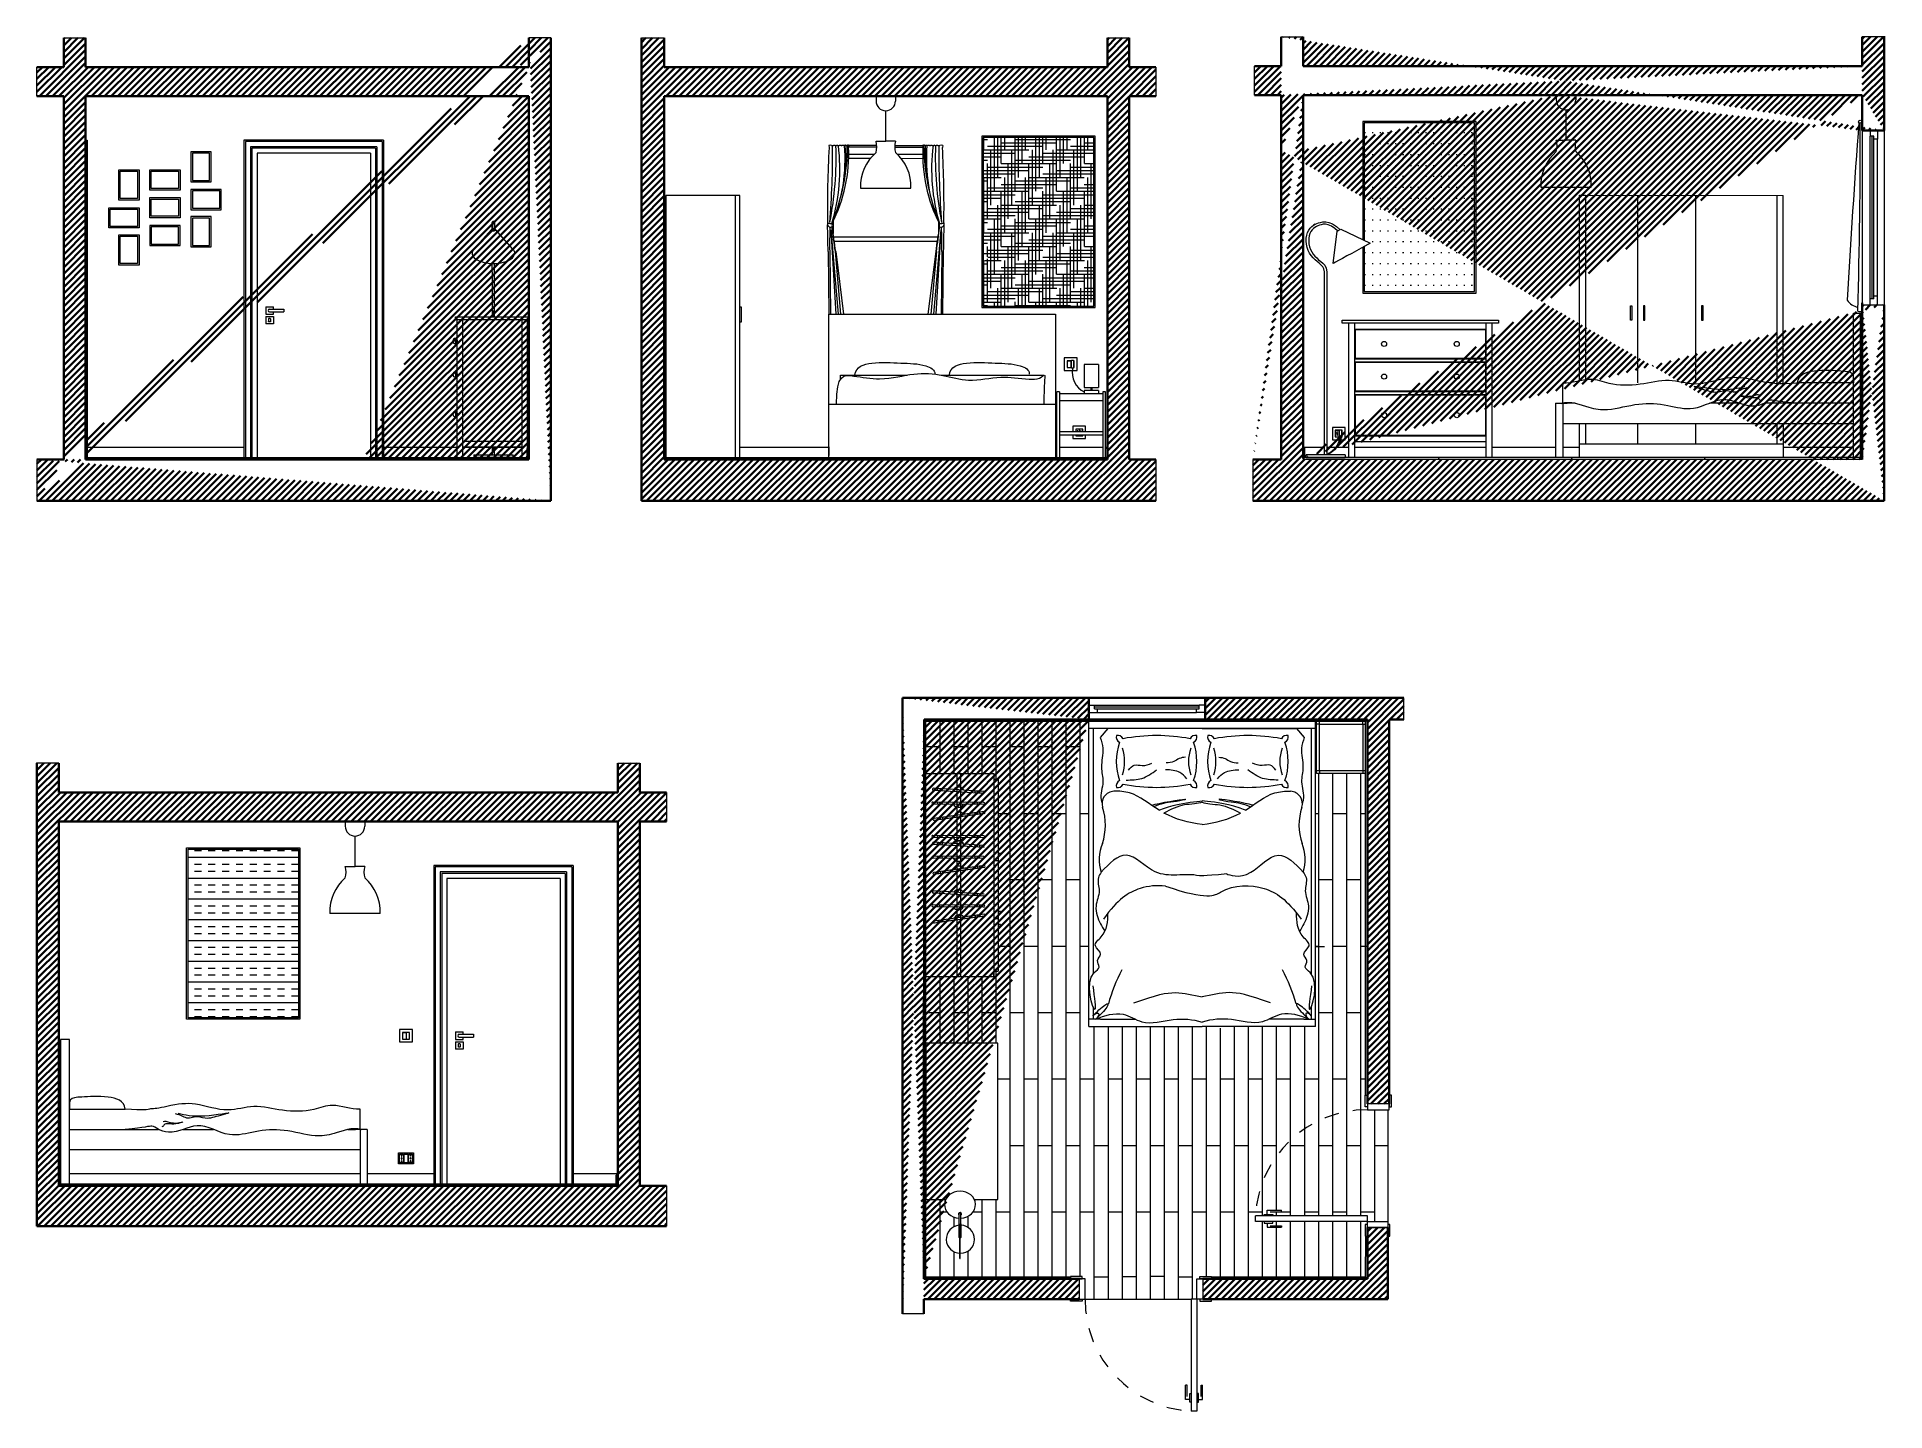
# Model space of a CAD drawing. Header units: millimetres. Extents: x -28732.7 to -28720, y -5761.5 to -5752.1.
import ezdxf

# ---------------------------------------------------------------- set-up
doc = ezdxf.new("R2010")
doc.units = ezdxf.units.MM
doc.linetypes.add('ACAD_ISO03W100', pattern=[30, 12, -18])
doc.linetypes.add('TRATTEGGIATA2', pattern=[0.375, 0.25, -0.125])
doc.layers.get('0').update_dxf_attribs({"lineweight": 13})
doc.layers.get('DEFPOINTS').update_dxf_attribs({"color": 210, "lineweight": 18})
for name, color, linetype, lineweight in [('A-DOOR-FULL', 201, 'Continuous', 18), ('A-ELEV-MBE', 7, 'Continuous', 18), ('A-GLAZ-FURR', 4, 'Continuous', 18), ('A-SECT-MCUT', 7, 'Continuous', 35), ('PAVIMENTO', 6, 'Continuous', 18)]:
    doc.layers.add(name, color=color, linetype=linetype, lineweight=lineweight)
for name, color, linetype, lineweight, transparency in [('A-ELEV-MBE1', 50, 'Continuous', 18, 0.25), ('A-ELEV-MBE4', 41, 'Continuous', 13, 0.25), ('A-FURN', 163, 'Continuous', 13, 0.2)]:
    doc.layers.add(name, color=color, linetype=linetype, lineweight=lineweight, transparency=transparency)
pattern_1 = [(45, (-2.220459494641545, 0.3751391858013449), (-0.02245064030267288, 0.02245064030267288), [])]

msp = doc.modelspace()

# ---------------------------------------------------------------- hatches: boundary and pattern name
at = {"layer": 'A-ELEV-MBE4'}
h = msp.add_hatch(dxfattribs=at)
h.set_pattern_fill('HOUND', color=256, scale=0.015)
h.set_pattern_definition([(0, (-28748.77119609464, -5764.203723709007), (0.09524999999999999, 0.0238125), [0.3809999999999999, -0.1905]), (90, (-28748.77119609464, -5764.203723709007), (-0.02381250000000001, -0.09524999999999999), [0.3809999999999999, -0.1905])])
h.paths.add_polyline_path([(-28725.46568858952, -5752.785342003506), (-28726.22568858951, -5752.785342003506), (-28726.22568858951, -5753.591879792947), (-28726.18311817948, -5753.612112274109), (-28726.18747423149, -5753.614507310912), (-28726.20024552843, -5753.621529202771), (-28726.22568858951, -5753.635518261544), (-28726.22568858951, -5753.945342003506), (-28725.46568858952, -5753.945342003506)])
h = msp.add_hatch(dxfattribs=at)
h.set_pattern_fill('ACAD_ISO07W100', color=256, scale=0.015)
h.set_pattern_definition([(0, (6.760197767824138, 4.773636758621251), (0, 0.075), [0.0075, -0.045])])
h.paths.add_polyline_path([(-28722.84484327956, -5752.684716849956), (-28723.60484327955, -5752.684716849956), (-28723.60484327955, -5753.491254639396), (-28723.56227286952, -5753.51148712056), (-28723.56662892153, -5753.513882157362), (-28723.57940021847, -5753.520904049221), (-28723.60484327955, -5753.534893107994), (-28723.60484327955, -5753.844716849956), (-28722.84484327956, -5753.844716849956)])
h = msp.add_hatch(dxfattribs=at)
h.set_pattern_fill('INSUL', color=256, scale=0.015)
h.set_pattern_definition([(0, (-10.82598251743548, -5.162136980196919), (0, 0.142875), []), (0, (-10.82598251743548, -5.114511980196919), (0, 0.142875), [0.04762499999999999, -0.04762499999999999]), (0, (-10.82598251743548, -5.066886980196919), (0, 0.142875), [0.04762499999999999, -0.04762499999999999])])
h.paths.add_polyline_path([(-28730.93760271744, -5757.683118592269), (-28731.69760271744, -5757.683118592269), (-28731.69760271744, -5758.48965638171), (-28731.6550323074, -5758.509888862872), (-28731.65938835942, -5758.512283899675), (-28731.67215965636, -5758.519305791534), (-28731.69760271744, -5758.533294850307), (-28731.69760271744, -5758.84311859227), (-28730.93760271744, -5758.84311859227)])
at = {"layer": 'A-FURN'}
h = msp.add_hatch(color=256, dxfattribs=at)
h.paths.add_polyline_path([(-28726.52720069824, -5757.280201897157), (-28726.51120466905, -5757.281213168216), (-28726.50335172953, -5757.267240804069), (-28726.51934775872, -5757.26622953301)])
h.paths.add_polyline_path([(-28726.56904345803, -5757.277556592406), (-28726.54319672743, -5757.279190626098), (-28726.53534378791, -5757.265218261951), (-28726.56813237822, -5757.263145362979, 1.000000507843207)])
h.paths.add_polyline_path([(-28726.27809037192, -5757.295950684594), (-28726.26209434273, -5757.296961955653), (-28726.26812512263, -5757.282111860947), (-28726.28412115182, -5757.281100589888)])
h.paths.add_polyline_path([(-28726.24609831354, -5757.297973226712), (-28726.22025158294, -5757.299607260404, 1), (-28726.21934050313, -5757.285196030977), (-28726.25212909344, -5757.283123132006)])
h = msp.add_hatch(color=256, dxfattribs=at)
h.paths.add_polyline_path([(-28726.53916017567, -5757.372470623919), (-28726.52313272496, -5757.372598852397), (-28726.52997269649, -5757.358103666703), (-28726.54600014721, -5757.357975438224)])
h.paths.add_polyline_path([(-28726.52313272496, -5757.372598852397), (-28726.50710527424, -5757.372727080877), (-28726.51394524578, -5757.358231895181), (-28726.52997269649, -5757.358103666703)])
h.paths.add_polyline_path([(-28726.2874440547, -5757.374484492243), (-28726.27141660398, -5757.374612720722), (-28726.26434558385, -5757.360228830661), (-28726.28037303457, -5757.360100602183)])
h.paths.add_polyline_path([(-28726.27141660398, -5757.374612720722), (-28726.25538915327, -5757.374740949201), (-28726.24831813314, -5757.36035705914), (-28726.26434558385, -5757.360228830661)])
h = msp.add_hatch(color=256, dxfattribs=at)
h.paths.add_polyline_path([(-28726.38398788684, -5757.459772092224), (-28726.27489078712, -5757.444681213254), (-28726.28375947743, -5757.431330484762), (-28726.38398788684, -5757.445194600305)])
h.paths.add_polyline_path([(-28726.50135586103, -5757.461429549703), (-28726.50626739777, -5757.476686430963), (-28726.40564788684, -5757.462768216222), (-28726.40564788684, -5757.448190724302)])
h = msp.add_hatch(color=256, dxfattribs=at)
h.paths.add_polyline_path([(-28726.52720069824, -5757.6521105582), (-28726.51120466905, -5757.653121829259), (-28726.50335172953, -5757.639149465112), (-28726.51934775872, -5757.638138194054)])
h.paths.add_polyline_path([(-28726.56904345803, -5757.649465253449), (-28726.54319672743, -5757.651099287141), (-28726.53534378791, -5757.637126922994), (-28726.56813237822, -5757.635054024023, 1.000000507843207)])
h.paths.add_polyline_path([(-28726.27809037192, -5757.667859345637), (-28726.26209434273, -5757.668870616696), (-28726.26812512263, -5757.654020521991), (-28726.28412115182, -5757.653009250932)])
h.paths.add_polyline_path([(-28726.24609831354, -5757.669881887755), (-28726.22025158294, -5757.671515921447, 1), (-28726.21934050313, -5757.657104692021), (-28726.25212909344, -5757.65503179305)])
h = msp.add_hatch(color=256, dxfattribs=at)
h.paths.add_polyline_path([(-28726.53916017567, -5757.601679228264), (-28726.52313272496, -5757.601807456743), (-28726.52997269649, -5757.587312271048), (-28726.54600014721, -5757.587184042569)])
h.paths.add_polyline_path([(-28726.52313272496, -5757.601807456743), (-28726.50710527424, -5757.601935685222), (-28726.51394524578, -5757.587440499527), (-28726.52997269649, -5757.587312271047)])
h.paths.add_polyline_path([(-28726.2874440547, -5757.603693096588), (-28726.27141660398, -5757.603821325067), (-28726.26434558385, -5757.589437435006), (-28726.28037303457, -5757.589309206527)])
h.paths.add_polyline_path([(-28726.27141660398, -5757.603821325067), (-28726.25538915327, -5757.603949553546), (-28726.24831813314, -5757.589565663485), (-28726.26434558385, -5757.589437435006)])
h = msp.add_hatch(color=256, dxfattribs=at)
h.paths.add_polyline_path([(-28726.53916017567, -5757.744379284963), (-28726.52313272496, -5757.744507513441), (-28726.52997269649, -5757.730012327745), (-28726.54600014721, -5757.729884099267)])
h.paths.add_polyline_path([(-28726.52313272496, -5757.744507513441), (-28726.50710527424, -5757.74463574192), (-28726.51394524578, -5757.730140556225), (-28726.52997269649, -5757.730012327745)])
h.paths.add_polyline_path([(-28726.2874440547, -5757.746393153287), (-28726.27141660398, -5757.746521381765), (-28726.26434558385, -5757.732137491705), (-28726.28037303457, -5757.732009263225)])
h.paths.add_polyline_path([(-28726.27141660398, -5757.746521381765), (-28726.25538915327, -5757.746649610244), (-28726.24831813314, -5757.732265720183), (-28726.26434558385, -5757.732137491705)])
h = msp.add_hatch(color=256, dxfattribs=at)
h.paths.add_polyline_path([(-28726.38398788684, -5757.831680753267), (-28726.27489078712, -5757.816589874296), (-28726.28375947743, -5757.803239145805), (-28726.38398788684, -5757.817103261348)])
h.paths.add_polyline_path([(-28726.50135586103, -5757.833338210747), (-28726.50626739777, -5757.848595092007), (-28726.40564788684, -5757.834676877265), (-28726.40564788684, -5757.820099385345)])
h = msp.add_hatch(color=256, dxfattribs=at)
h.paths.add_polyline_path([(-28726.52720069824, -5757.986600803499), (-28726.51120466905, -5757.987612074558), (-28726.50335172953, -5757.973639710412), (-28726.51934775872, -5757.972628439352)])
h.paths.add_polyline_path([(-28726.56904345803, -5757.983955498747), (-28726.54319672743, -5757.98558953244), (-28726.53534378791, -5757.971617168293), (-28726.56813237822, -5757.969544269322, 1.000000507843207)])
h.paths.add_polyline_path([(-28726.27809037192, -5758.002349590936), (-28726.26209434273, -5758.003360861995), (-28726.26812512263, -5757.988510767289), (-28726.28412115182, -5757.98749949623)])
h.paths.add_polyline_path([(-28726.24609831354, -5758.004372133054), (-28726.22025158294, -5758.006006166745, 1), (-28726.21934050313, -5757.99159493732), (-28726.25212909344, -5757.989522038349)])
h = msp.add_hatch(color=256, dxfattribs=at)
h.paths.add_polyline_path([(-28726.53916017567, -5758.078869530261), (-28726.52313272496, -5758.07899775874), (-28726.52997269649, -5758.064502573045), (-28726.54600014721, -5758.064374344565)])
h.paths.add_polyline_path([(-28726.52313272496, -5758.07899775874), (-28726.50710527424, -5758.079125987219), (-28726.51394524578, -5758.064630801523), (-28726.52997269649, -5758.064502573045)])
h.paths.add_polyline_path([(-28726.2874440547, -5758.080883398585), (-28726.27141660398, -5758.081011627064), (-28726.26434558385, -5758.066627737003), (-28726.28037303457, -5758.066499508524)])
h.paths.add_polyline_path([(-28726.27141660398, -5758.081011627064), (-28726.25538915327, -5758.081139855542), (-28726.24831813314, -5758.066755965482), (-28726.26434558385, -5758.066627737003)])
h = msp.add_hatch(color=256, dxfattribs=at)
h.paths.add_polyline_path([(-28726.38398788684, -5758.166170998566), (-28726.27489078712, -5758.151080119595), (-28726.28375947743, -5758.137729391104), (-28726.38398788684, -5758.151593506646)])
h.paths.add_polyline_path([(-28726.50135586103, -5758.167828456045), (-28726.50626739777, -5758.183085337305), (-28726.40564788684, -5758.169167122564), (-28726.40564788684, -5758.154589630644)])
at = {"layer": 'A-SECT-MCUT', "true_color": 0x939598}
h = msp.add_hatch(dxfattribs=at)
h.set_pattern_fill('ANSI31', color=252, scale=0.01)
h.set_pattern_definition([(45, (-6.32513191639373, -0.2931398706405162), (-0.02245064030267288, 0.02245064030267288), [])])
h.paths.add_polyline_path([(-28732.40298633929, -5752.49968602037), (-28732.40298633929, -5754.99968602037), (-28729.35298633929, -5754.99968602037), (-28729.35298633929, -5752.49968602037)], flags=16)
edge = h.paths.add_edge_path()
edge.add_line((-28732.55298633928, -5752.099686020367), (-28732.40298633928, -5752.099686020367))
edge.add_line((-28732.55298633928, -5752.099686020367), (-28732.55298633928, -5752.299686020367))
edge.add_line((-28732.40298633928, -5752.099686020367), (-28732.40298633928, -5752.299686020367))
edge.add_line((-28732.55298633928, -5752.299686020368), (-28732.73756528541, -5752.299686020369))
edge.add_line((-28732.73756528541, -5752.49968602037), (-28732.73756528541, -5752.299686020369))
edge.add_line((-28732.73756528541, -5752.49968602037), (-28732.55298633929, -5752.49968602037))
edge.add_line((-28732.55298633929, -5752.49968602037), (-28732.55298633929, -5754.99968602037))
edge.add_line((-28729.35298633929, -5752.299686020369), (-28732.40298633928, -5752.299686020368))
edge.add_line((-28729.35208677704, -5752.099686020367), (-28729.35208677704, -5752.299686020367))
edge.add_line((-28729.20208677704, -5752.099686020367), (-28729.35208677704, -5752.099686020367))
edge.add_line((-28729.20208677703, -5755.284856665228), (-28729.20208677704, -5752.099686020367))
edge.add_line((-28732.73756528541, -5755.284856665228), (-28729.20208677703, -5755.284856665228))
edge.add_line((-28732.73756528541, -5754.99968602037), (-28732.73756528541, -5755.284856665228))
edge.add_line((-28732.55298633929, -5754.99968602037), (-28732.73756528541, -5754.99968602037))
edge.add_line((-28732.04601151547, -5754.99968602037), (-28730.48601151548, -5754.99968602037))
h = msp.add_hatch(dxfattribs=at)
h.set_pattern_fill('ANSI31', color=252, scale=0.01)
h.set_pattern_definition([(45, (2.43285009396277, -0.2931398706414257), (-0.02245064030267288, 0.02245064030267288), [])])
h.paths.add_polyline_path([(-28728.57846217299, -5752.099700314334), (-28728.42191660874, -5752.09968602037), (-28728.42191660874, -5752.29968602037), (-28725.37191660874, -5752.29968602037), (-28725.37191660874, -5752.09968602037), (-28725.22191660873, -5752.09968602037), (-28725.22191660873, -5752.299686020369), (-28725.03733766261, -5752.29968602037), (-28725.03733766261, -5752.499686020371), (-28725.22191660873, -5752.499686020371), (-28725.22191660873, -5754.999686020371), (-28725.03733766261, -5754.999686020371), (-28725.03733766261, -5755.284856665228), (-28728.57846217299, -5755.284856665228)])
h.paths.add_polyline_path([(-28728.42191660874, -5754.999686020371), (-28725.37191660874, -5754.999686020371), (-28725.37191660874, -5752.499686020371), (-28728.42191660874, -5752.499686020371)], flags=16)
edge = h.paths.add_edge_path(flags=0)
edge.add_line((-28728.42191660874, -5753.189686020371), (-28728.42191660874, -5754.999686020371))
h = msp.add_hatch(dxfattribs=at)
h.set_pattern_fill('ANSI31', color=252, scale=0.01)
h.set_pattern_definition([(45, (6.760197767824138, 4.773636758621251), (-0.02245064030267288, 0.02245064030267288), [])])
edge = h.paths.add_edge_path()
edge.add_line((-28724.35969665762, -5752.492686020372), (-28724.35969665762, -5752.292686020372))
edge.add_line((-28724.35969665762, -5752.492686020372), (-28724.1751177115, -5752.492686020372))
edge.add_line((-28724.17511771149, -5752.292686020371), (-28724.35969665762, -5752.292686020372))
edge.add_line((-28724.17511771149, -5752.092686020369), (-28724.02511771149, -5752.092686020369))
edge.add_line((-28724.17511771149, -5752.092686020369), (-28724.17511771149, -5752.292686020369))
edge.add_line((-28724.02511771149, -5752.092686020369), (-28724.02511771149, -5752.292686020369))
edge.add_line((-28720.17679194719, -5752.292686020371), (-28724.0251177115, -5752.292686020371))
edge.add_line((-28724.17511771149, -5752.492686020371), (-28724.17511771149, -5752.871220939624))
edge.add_line((-28724.02511771149, -5752.492686020371), (-28724.02511771149, -5752.871220939624))
edge.add_line((-28722.28220964758, -5752.492686020371), (-28724.02511771149, -5752.492686020371))
edge.add_line((-28724.36969665762, -5754.999686020371), (-28724.36969665762, -5755.284856665224))
edge.add_line((-28724.36969665762, -5755.284856665224), (-28720.02679194719, -5755.284856665224))
edge.add_line((-28724.17511771149, -5752.871220939624), (-28724.17511771148, -5754.999686020366))
edge.add_line((-28724.36969665762, -5754.999686020367), (-28724.17511771148, -5754.999686020366))
edge.add_line((-28724.02511771149, -5752.871220939624), (-28724.0251177115, -5754.985686020365))
edge.add_line((-28720.02679194719, -5753.935679828095), (-28720.02679194719, -5755.284856665224))
edge.add_line((-28720.17679194719, -5753.935679828091), (-28720.02679194719, -5753.935679828091))
edge.add_line((-28720.17679194719, -5754.999686020371), (-28720.17679194719, -5753.935250728336))
edge.add_line((-28720.17679194719, -5754.999686020371), (-28724.0251177115, -5754.999686020362))
edge.add_line((-28720.17679194719, -5752.492686020371), (-28722.28220964758, -5752.492686020371))
edge.add_line((-28720.17679194719, -5752.735679828087), (-28720.17679194719, -5752.492686020371))
edge.add_line((-28720.02679194719, -5752.735679828091), (-28720.02673323756, -5752.092699722029))
edge.add_line((-28720.02024638294, -5752.092700314334), (-28720.17679194719, -5752.092686020371))
edge.add_line((-28720.17679194719, -5752.092686020371), (-28720.17679194719, -5752.292686020371))
edge.add_line((-28720.17679194719, -5752.735679828091), (-28720.02679194719, -5752.735679828091))
h = msp.add_hatch(dxfattribs=at)
h.set_pattern_fill('ANSI31', color=252, scale=0.01)
h.set_pattern_definition(pattern_1)
edge = h.paths.add_edge_path()
edge.add_line((-28725.49940329848, -5756.640523974981), (-28725.49940329848, -5756.790523974981))
edge.add_line((-28725.49940329848, -5756.640523974981), (-28726.78242847467, -5756.640523974981))
edge.add_line((-28725.49901261049, -5756.790523974978), (-28726.63242847467, -5756.790523974981))
edge.add_line((-28726.78242847467, -5760.878898554073), (-28726.78242847467, -5756.640523974981))
edge.add_line((-28726.63369187121, -5760.638849739281), (-28726.63242847467, -5756.790523974981))
edge.add_line((-28726.63373784892, -5760.878898554073), (-28726.78242847466, -5760.878898554073))
edge.add_line((-28726.63373784892, -5760.878898554073), (-28726.63373784892, -5760.778898554073))
edge.add_line((-28726.63373784892, -5760.778898554073), (-28725.56491099149, -5760.77884973928))
edge.add_line((-28725.56491099149, -5760.638849739281), (-28725.56491099149, -5760.77884973928))
edge.add_line((-28726.63369187123, -5760.63884979409), (-28725.56491099149, -5760.638849739281))
h = msp.add_hatch(dxfattribs=at)
h.set_pattern_fill('ANSI31', color=252, scale=0.01)
h.set_pattern_definition(pattern_1)
h.paths.add_polyline_path([(-28723.43242847467, -5759.43552397498), (-28723.58242847467, -5759.435523974981), (-28723.58242847467, -5756.790523974978), (-28724.69940329848, -5756.790523974981), (-28724.69940329848, -5756.640523974981), (-28723.33242847467, -5756.640523974981), (-28723.33242847467, -5756.790523974981), (-28723.43242847467, -5756.790523974981)])
h = msp.add_hatch(dxfattribs=at)
h.set_pattern_fill('ANSI31', color=252, scale=0.01)
h.set_pattern_definition([(45, (-10.82598251743548, -5.284541612958492), (-0.02245064030267288, 0.02245064030267288), [])])
h.paths.add_polyline_path([(-28732.58756528541, -5757.091087762684), (-28732.73756528541, -5757.091087762684), (-28732.73756528541, -5760.276258407545), (-28728.40466057499, -5760.276258407545), (-28728.40466057499, -5759.998626339564), (-28728.58923952111, -5759.998626339564), (-28728.58923952111, -5757.4910877627), (-28728.40466057499, -5757.491087762695), (-28728.40466057499, -5757.291087762699), (-28728.58923952111, -5757.291087762699), (-28728.58923952111, -5757.091087762699), (-28728.73923952111, -5757.091087762699), (-28728.73923952111, -5757.291087762685), (-28732.58756528541, -5757.291087762685)])
h.paths.add_polyline_path([(-28732.58756528541, -5759.998626339549), (-28732.58756528541, -5757.491087762684), (-28730.48214758503, -5757.491087762684), (-28728.73923952111, -5757.491087762684), (-28728.73923952112, -5759.998626339549)], flags=16)
h = msp.add_hatch(dxfattribs=at)
h.set_pattern_fill('ANSI31', color=252, scale=0.01)
h.set_pattern_definition(pattern_1)
h.paths.add_polyline_path([(-28723.44242847467, -5760.285523974981), (-28723.58242847467, -5760.285523974981), (-28723.58242847467, -5760.638849739281), (-28724.71491099149, -5760.638849739281), (-28724.71491099149, -5760.77884973928), (-28723.44242847467, -5760.77884973928)])

# ---------------------------------------------------------------- linework, layer by layer
for p, q in [((-28720.17679194719, -5753.935679828091), (-28720.02679194719, -5753.935679828091)), ((-28729.35298633929, -5754.98568602037), (-28729.35298633929, -5754.99968602037)), ((-28725.37191660874, -5754.985686020371), (-28725.37191660874, -5754.999686020371)), ((-28720.17679194719, -5754.985686020372), (-28724.0251177115, -5754.985686020372)), ((-28724.0251177115, -5754.985686020365), (-28724.0251177115, -5754.999686020362)), ((-28720.17679194719, -5754.999686020371), (-28724.0251177115, -5754.999686020362)), ((-28732.58756528542, -5759.98462633955), (-28728.73923952112, -5759.98462633955)), ((-28732.58756528541, -5759.998626339549), (-28728.73923952112, -5759.998626339549))]:
    msp.add_line(p, q)
for points in [[(-28732.36798633929, -5754.99818602037), (-28732.37998633929, -5754.99818602037), (-28732.37998633929, -5754.99968602037), (-28732.40298633929, -5754.99968602037), (-28732.40298633929, -5754.98568602037), (-28732.30698633929, -5754.98568602037), (-28732.30698633929, -5754.98968602037), (-28732.30898633929, -5754.98968602037, 0.9999999999999999), (-28732.30898633929, -5754.995686020369), (-28732.30698633929, -5754.995686020369), (-28732.30698633929, -5754.99968602037), (-28732.32998633929, -5754.99968602037), (-28732.32998633929, -5754.99818602037), (-28732.34198633928, -5754.99818602037), (-28732.34198633928, -5754.99968602037), (-28732.36798633929, -5754.99968602037)], [(-28732.27148633929, -5754.99818602037), (-28732.28348633929, -5754.99818602037), (-28732.28348633929, -5754.99968602037), (-28732.30648633929, -5754.99968602037), (-28732.30648633929, -5754.995186020369), (-28732.30898633929, -5754.995186020369, -0.9999999999999999), (-28732.30898633929, -5754.99018602037), (-28732.30648633929, -5754.99018602037), (-28732.30648633929, -5754.98568602037), (-28732.21048633929, -5754.98568602037), (-28732.21048633929, -5754.98968602037), (-28732.21248633929, -5754.98968602037, 0.9999999999999999), (-28732.21248633929, -5754.995686020369), (-28732.21048633929, -5754.995686020369), (-28732.21048633929, -5754.99968602037), (-28732.23348633929, -5754.99968602037), (-28732.23348633929, -5754.99818602037), (-28732.24548633928, -5754.99818602037), (-28732.24548633928, -5754.99968602037), (-28732.27148633929, -5754.99968602037)], [(-28732.17498633929, -5754.99818602037), (-28732.18698633929, -5754.99818602037), (-28732.18698633929, -5754.99968602037), (-28732.20998633929, -5754.99968602037), (-28732.20998633929, -5754.995186020369), (-28732.21248633929, -5754.995186020369, -0.9999999999999999), (-28732.21248633929, -5754.99018602037), (-28732.20998633929, -5754.99018602037), (-28732.20998633929, -5754.98568602037), (-28732.11398633929, -5754.98568602037), (-28732.11398633929, -5754.98968602037), (-28732.11598633929, -5754.98968602037, 0.9999999999999999), (-28732.11598633929, -5754.995686020369), (-28732.11398633929, -5754.995686020369), (-28732.11398633929, -5754.99968602037), (-28732.13698633929, -5754.99968602037), (-28732.13698633929, -5754.99818602037), (-28732.14898633929, -5754.99818602037), (-28732.14898633929, -5754.99968602037), (-28732.17498633929, -5754.99968602037)], [(-28732.07848633928, -5754.99818602037), (-28732.09048633929, -5754.99818602037), (-28732.09048633929, -5754.99968602037), (-28732.11348633929, -5754.99968602037), (-28732.11348633929, -5754.995186020369), (-28732.11598633929, -5754.995186020369, -0.9999999999999999), (-28732.11598633929, -5754.99018602037), (-28732.11348633929, -5754.99018602037), (-28732.11348633929, -5754.98568602037), (-28732.01748633929, -5754.98568602037), (-28732.01748633929, -5754.98968602037), (-28732.01948633929, -5754.98968602037, 0.9999999999999999), (-28732.01948633929, -5754.995686020369), (-28732.01748633929, -5754.995686020369), (-28732.01748633929, -5754.99968602037), (-28732.04048633929, -5754.99968602037), (-28732.04048633929, -5754.99818602037), (-28732.05248633929, -5754.99818602037), (-28732.05248633929, -5754.99968602037), (-28732.07848633928, -5754.99968602037)], [(-28731.98198633928, -5754.99818602037), (-28731.99398633928, -5754.99818602037), (-28731.99398633928, -5754.99968602037), (-28732.01698633928, -5754.99968602037), (-28732.01698633928, -5754.995186020369), (-28732.01948633928, -5754.995186020369, -0.9999999999999999), (-28732.01948633928, -5754.99018602037), (-28732.01698633928, -5754.99018602037), (-28732.01698633928, -5754.98568602037), (-28731.92098633928, -5754.98568602037), (-28731.92098633928, -5754.98968602037), (-28731.92298633928, -5754.98968602037, 0.9999999999999999), (-28731.92298633928, -5754.995686020369), (-28731.92098633928, -5754.995686020369), (-28731.92098633928, -5754.99968602037), (-28731.94398633928, -5754.99968602037), (-28731.94398633928, -5754.99818602037), (-28731.95598633928, -5754.99818602037), (-28731.95598633928, -5754.99968602037), (-28731.98198633928, -5754.99968602037)], [(-28731.88548633928, -5754.99818602037), (-28731.89748633928, -5754.99818602037), (-28731.89748633928, -5754.99968602037), (-28731.92048633928, -5754.99968602037), (-28731.92048633928, -5754.995186020369), (-28731.92298633928, -5754.995186020369, -0.9999999999999999), (-28731.92298633928, -5754.99018602037), (-28731.92048633928, -5754.99018602037), (-28731.92048633928, -5754.98568602037), (-28731.82448633928, -5754.98568602037), (-28731.82448633928, -5754.98968602037), (-28731.82648633928, -5754.98968602037, 0.9999999999999999), (-28731.82648633928, -5754.995686020369), (-28731.82448633928, -5754.995686020369), (-28731.82448633928, -5754.99968602037), (-28731.84748633928, -5754.99968602037), (-28731.84748633928, -5754.99818602037), (-28731.85948633928, -5754.99818602037), (-28731.85948633928, -5754.99968602037), (-28731.88548633928, -5754.99968602037)], [(-28731.78898633927, -5754.99818602037), (-28731.80098633928, -5754.99818602037), (-28731.80098633928, -5754.99968602037), (-28731.82398633928, -5754.99968602037), (-28731.82398633928, -5754.995186020369), (-28731.82648633928, -5754.995186020369, -0.9999999999999999), (-28731.82648633928, -5754.99018602037), (-28731.82398633928, -5754.99018602037), (-28731.82398633928, -5754.98568602037), (-28731.72798633928, -5754.98568602037), (-28731.72798633928, -5754.98968602037), (-28731.72998633928, -5754.98968602037, 0.9999999999999999), (-28731.72998633928, -5754.995686020369), (-28731.72798633928, -5754.995686020369), (-28731.72798633928, -5754.99968602037), (-28731.75098633928, -5754.99968602037), (-28731.75098633928, -5754.99818602037), (-28731.76298633928, -5754.99818602037), (-28731.76298633928, -5754.99968602037), (-28731.78898633927, -5754.99968602037)], [(-28731.69248633927, -5754.99818602037), (-28731.70448633927, -5754.99818602037), (-28731.70448633927, -5754.99968602037), (-28731.72748633927, -5754.99968602037), (-28731.72748633927, -5754.995186020369), (-28731.72998633927, -5754.995186020369, -0.9999999999999999), (-28731.72998633927, -5754.99018602037), (-28731.72748633927, -5754.99018602037), (-28731.72748633927, -5754.98568602037), (-28731.63148633927, -5754.98568602037), (-28731.63148633927, -5754.98968602037), (-28731.63348633927, -5754.98968602037, 0.9999999999999999), (-28731.63348633927, -5754.995686020369), (-28731.63148633927, -5754.995686020369), (-28731.63148633927, -5754.99968602037), (-28731.65448633927, -5754.99968602037), (-28731.65448633927, -5754.99818602037), (-28731.66648633927, -5754.99818602037), (-28731.66648633927, -5754.99968602037), (-28731.69248633927, -5754.99968602037)], [(-28731.59598633927, -5754.99818602037), (-28731.60798633927, -5754.99818602037), (-28731.60798633927, -5754.99968602037), (-28731.63098633927, -5754.99968602037), (-28731.63098633927, -5754.995186020369), (-28731.63348633927, -5754.995186020369, -0.9999999999999999), (-28731.63348633927, -5754.99018602037), (-28731.63098633927, -5754.99018602037), (-28731.63098633927, -5754.98568602037), (-28731.53498633927, -5754.98568602037), (-28731.53498633927, -5754.98968602037), (-28731.53698633927, -5754.98968602037, 0.9999999999999999), (-28731.53698633927, -5754.995686020369), (-28731.53498633927, -5754.995686020369), (-28731.53498633927, -5754.99968602037), (-28731.55798633927, -5754.99968602037), (-28731.55798633927, -5754.99818602037), (-28731.56998633927, -5754.99818602037), (-28731.56998633927, -5754.99968602037), (-28731.59598633927, -5754.99968602037)], [(-28731.49948633926, -5754.99818602037), (-28731.51148633927, -5754.99818602037), (-28731.51148633927, -5754.99968602037), (-28731.53448633927, -5754.99968602037), (-28731.53448633927, -5754.995186020369), (-28731.53698633927, -5754.995186020369, -0.9999999999999999), (-28731.53698633927, -5754.99018602037), (-28731.53448633927, -5754.99018602037), (-28731.53448633927, -5754.98568602037), (-28731.43848633927, -5754.98568602037), (-28731.43848633927, -5754.98968602037), (-28731.44048633927, -5754.98968602037, 0.9999999999999999), (-28731.44048633927, -5754.995686020369), (-28731.43848633927, -5754.995686020369), (-28731.43848633927, -5754.99968602037), (-28731.46148633927, -5754.99968602037), (-28731.46148633927, -5754.99818602037), (-28731.47348633927, -5754.99818602037), (-28731.47348633927, -5754.99968602037), (-28731.49948633926, -5754.99968602037)], [(-28731.40298633926, -5754.99818602037), (-28731.41498633926, -5754.99818602037), (-28731.41498633926, -5754.99968602037), (-28731.43798633926, -5754.99968602037), (-28731.43798633926, -5754.995186020369), (-28731.44048633926, -5754.995186020369, -0.9999999999999999), (-28731.44048633926, -5754.99018602037), (-28731.43798633926, -5754.99018602037), (-28731.43798633926, -5754.98568602037), (-28731.34198633926, -5754.98568602037), (-28731.34198633926, -5754.98968602037), (-28731.34398633926, -5754.98968602037, 0.9999999999999999), (-28731.34398633926, -5754.995686020369), (-28731.34198633926, -5754.995686020369), (-28731.34198633926, -5754.99968602037), (-28731.36498633926, -5754.99968602037), (-28731.36498633926, -5754.99818602037), (-28731.37698633926, -5754.99818602037), (-28731.37698633926, -5754.99968602037), (-28731.40298633926, -5754.99968602037)], [(-28731.30648633926, -5754.99818602037), (-28731.31848633926, -5754.99818602037), (-28731.31848633926, -5754.99968602037), (-28731.34148633926, -5754.99968602037), (-28731.34148633926, -5754.995186020369), (-28731.34398633926, -5754.995186020369, -0.9999999999999999), (-28731.34398633926, -5754.99018602037), (-28731.34148633926, -5754.99018602037), (-28731.34148633926, -5754.98568602037), (-28731.24548633926, -5754.98568602037), (-28731.24548633926, -5754.98968602037), (-28731.24748633926, -5754.98968602037, 0.9999999999999999), (-28731.24748633926, -5754.995686020369), (-28731.24548633926, -5754.995686020369), (-28731.24548633926, -5754.99968602037), (-28731.26848633926, -5754.99968602037), (-28731.26848633926, -5754.99818602037), (-28731.28048633926, -5754.99818602037), (-28731.28048633926, -5754.99968602037), (-28731.30648633926, -5754.99968602037)], [(-28731.20998633925, -5754.99818602037), (-28731.22198633926, -5754.99818602037), (-28731.22198633926, -5754.99968602037), (-28731.24498633926, -5754.99968602037), (-28731.24498633926, -5754.995186020369), (-28731.24748633926, -5754.995186020369, -0.9999999999999999), (-28731.24748633926, -5754.99018602037), (-28731.24498633926, -5754.99018602037), (-28731.24498633926, -5754.98568602037), (-28731.14898633926, -5754.98568602037), (-28731.14898633926, -5754.98968602037), (-28731.15098633926, -5754.98968602037, 0.9999999999999999), (-28731.15098633926, -5754.995686020369), (-28731.14898633926, -5754.995686020369), (-28731.14898633926, -5754.99968602037), (-28731.17198633926, -5754.99968602037), (-28731.17198633926, -5754.99818602037), (-28731.18398633926, -5754.99818602037), (-28731.18398633926, -5754.99968602037), (-28731.20998633925, -5754.99968602037)], [(-28731.11348633925, -5754.99818602037), (-28731.12548633925, -5754.99818602037), (-28731.12548633925, -5754.99968602037), (-28731.14848633925, -5754.99968602037), (-28731.14848633925, -5754.995186020369), (-28731.15098633925, -5754.995186020369, -0.9999999999999999), (-28731.15098633925, -5754.99018602037), (-28731.14848633925, -5754.99018602037), (-28731.14848633925, -5754.98568602037), (-28731.05248633925, -5754.98568602037), (-28731.05248633925, -5754.98968602037), (-28731.05448633925, -5754.98968602037, 0.9999999999999999), (-28731.05448633925, -5754.995686020369), (-28731.05248633925, -5754.995686020369), (-28731.05248633925, -5754.99968602037), (-28731.07548633925, -5754.99968602037), (-28731.07548633925, -5754.99818602037), (-28731.08748633925, -5754.99818602037), (-28731.08748633925, -5754.99968602037), (-28731.11348633925, -5754.99968602037)], [(-28731.01698633925, -5754.99818602037), (-28731.02898633925, -5754.99818602037), (-28731.02898633925, -5754.99968602037), (-28731.05198633925, -5754.99968602037), (-28731.05198633925, -5754.995186020369), (-28731.05448633925, -5754.995186020369, -0.9999999999999999), (-28731.05448633925, -5754.99018602037), (-28731.05198633925, -5754.99018602037), (-28731.05198633925, -5754.98568602037), (-28730.95598633925, -5754.98568602037), (-28730.95598633925, -5754.98968602037), (-28730.95798633925, -5754.98968602037, 0.9999999999999999), (-28730.95798633925, -5754.995686020369), (-28730.95598633925, -5754.995686020369), (-28730.95598633925, -5754.99968602037), (-28730.97898633925, -5754.99968602037), (-28730.97898633925, -5754.99818602037), (-28730.99098633925, -5754.99818602037), (-28730.99098633925, -5754.99968602037), (-28731.01698633925, -5754.99968602037)], [(-28730.92048633924, -5754.99818602037), (-28730.93248633925, -5754.99818602037), (-28730.93248633925, -5754.99968602037), (-28730.95548633925, -5754.99968602037), (-28730.95548633925, -5754.995186020369), (-28730.95798633925, -5754.995186020369, -0.9999999999999999), (-28730.95798633925, -5754.99018602037), (-28730.95548633925, -5754.99018602037), (-28730.95548633925, -5754.98568602037), (-28730.85948633925, -5754.98568602037), (-28730.85948633925, -5754.98968602037), (-28730.86148633925, -5754.98968602037, 0.9999999999999999), (-28730.86148633925, -5754.995686020369), (-28730.85948633925, -5754.995686020369), (-28730.85948633925, -5754.99968602037), (-28730.88248633925, -5754.99968602037), (-28730.88248633925, -5754.99818602037), (-28730.89448633925, -5754.99818602037), (-28730.89448633925, -5754.99968602037), (-28730.92048633924, -5754.99968602037)], [(-28730.82398633924, -5754.99818602037), (-28730.83598633924, -5754.99818602037), (-28730.83598633924, -5754.99968602037), (-28730.85898633924, -5754.99968602037), (-28730.85898633924, -5754.995186020369), (-28730.86148633924, -5754.995186020369, -0.9999999999999999), (-28730.86148633924, -5754.99018602037), (-28730.85898633924, -5754.99018602037), (-28730.85898633924, -5754.98568602037), (-28730.76298633924, -5754.98568602037), (-28730.76298633924, -5754.98968602037), (-28730.76498633924, -5754.98968602037, 0.9999999999999999), (-28730.76498633924, -5754.995686020369), (-28730.76298633924, -5754.995686020369), (-28730.76298633924, -5754.99968602037), (-28730.78598633924, -5754.99968602037), (-28730.78598633924, -5754.99818602037), (-28730.79798633924, -5754.99818602037), (-28730.79798633924, -5754.99968602037), (-28730.82398633924, -5754.99968602037)], [(-28730.72748633924, -5754.99818602037), (-28730.73948633924, -5754.99818602037), (-28730.73948633924, -5754.99968602037), (-28730.76248633924, -5754.99968602037), (-28730.76248633924, -5754.995186020369), (-28730.76498633924, -5754.995186020369, -0.9999999999999999), (-28730.76498633924, -5754.99018602037), (-28730.76248633924, -5754.99018602037), (-28730.76248633924, -5754.98568602037), (-28730.66648633924, -5754.98568602037), (-28730.66648633924, -5754.98968602037), (-28730.66848633924, -5754.98968602037, 0.9999999999999999), (-28730.66848633924, -5754.995686020369), (-28730.66648633924, -5754.995686020369), (-28730.66648633924, -5754.99968602037), (-28730.68948633924, -5754.99968602037), (-28730.68948633924, -5754.99818602037), (-28730.70148633924, -5754.99818602037), (-28730.70148633924, -5754.99968602037), (-28730.72748633924, -5754.99968602037)], [(-28730.63098633923, -5754.99818602037), (-28730.64298633924, -5754.99818602037), (-28730.64298633924, -5754.99968602037), (-28730.66598633924, -5754.99968602037), (-28730.66598633924, -5754.995186020369), (-28730.66848633924, -5754.995186020369, -0.9999999999999999), (-28730.66848633924, -5754.99018602037), (-28730.66598633924, -5754.99018602037), (-28730.66598633924, -5754.98568602037), (-28730.56998633924, -5754.98568602037), (-28730.56998633924, -5754.98968602037), (-28730.57198633924, -5754.98968602037, 0.9999999999999999), (-28730.57198633924, -5754.995686020369), (-28730.56998633924, -5754.995686020369), (-28730.56998633924, -5754.99968602037), (-28730.59298633924, -5754.99968602037), (-28730.59298633924, -5754.99818602037), (-28730.60498633924, -5754.99818602037), (-28730.60498633924, -5754.99968602037), (-28730.63098633923, -5754.99968602037)], [(-28730.53448633923, -5754.99818602037), (-28730.54648633923, -5754.99818602037), (-28730.54648633923, -5754.99968602037), (-28730.56948633923, -5754.99968602037), (-28730.56948633923, -5754.995186020369), (-28730.57198633923, -5754.995186020369, -0.9999999999999999), (-28730.57198633923, -5754.99018602037), (-28730.56948633923, -5754.99018602037), (-28730.56948633923, -5754.98568602037), (-28730.47348633923, -5754.98568602037), (-28730.47348633923, -5754.98968602037), (-28730.47548633923, -5754.98968602037, 0.9999999999999999), (-28730.47548633923, -5754.995686020369), (-28730.47348633923, -5754.995686020369), (-28730.47348633923, -5754.99968602037), (-28730.49648633923, -5754.99968602037), (-28730.49648633923, -5754.99818602037), (-28730.50848633923, -5754.99818602037), (-28730.50848633923, -5754.99968602037), (-28730.53448633923, -5754.99968602037)], [(-28730.43798633923, -5754.99818602037), (-28730.44998633923, -5754.99818602037), (-28730.44998633923, -5754.99968602037), (-28730.47298633923, -5754.99968602037), (-28730.47298633923, -5754.995186020369), (-28730.47548633923, -5754.995186020369, -0.9999999999999999), (-28730.47548633923, -5754.99018602037), (-28730.47298633923, -5754.99018602037), (-28730.47298633923, -5754.98568602037), (-28730.37698633923, -5754.98568602037), (-28730.37698633923, -5754.98968602037), (-28730.37898633923, -5754.98968602037, 0.9999999999999999), (-28730.37898633923, -5754.995686020369), (-28730.37698633923, -5754.995686020369), (-28730.37698633923, -5754.99968602037), (-28730.39998633923, -5754.99968602037), (-28730.39998633923, -5754.99818602037), (-28730.41198633923, -5754.99818602037), (-28730.41198633923, -5754.99968602037), (-28730.43798633923, -5754.99968602037)], [(-28730.34148633922, -5754.99818602037), (-28730.35348633923, -5754.99818602037), (-28730.35348633923, -5754.99968602037), (-28730.37648633923, -5754.99968602037), (-28730.37648633923, -5754.995186020369), (-28730.37898633923, -5754.995186020369, -0.9999999999999999), (-28730.37898633923, -5754.99018602037), (-28730.37648633923, -5754.99018602037), (-28730.37648633923, -5754.98568602037), (-28730.28048633923, -5754.98568602037), (-28730.28048633923, -5754.98968602037), (-28730.28248633923, -5754.98968602037, 0.9999999999999999), (-28730.28248633923, -5754.995686020369), (-28730.28048633923, -5754.995686020369), (-28730.28048633923, -5754.99968602037), (-28730.30348633923, -5754.99968602037), (-28730.30348633923, -5754.99818602037), (-28730.31548633923, -5754.99818602037), (-28730.31548633923, -5754.99968602037), (-28730.34148633922, -5754.99968602037)], [(-28730.24498633922, -5754.99818602037), (-28730.25698633922, -5754.99818602037), (-28730.25698633922, -5754.99968602037), (-28730.27998633922, -5754.99968602037), (-28730.27998633922, -5754.995186020369), (-28730.28248633922, -5754.995186020369, -0.9999999999999999), (-28730.28248633922, -5754.99018602037), (-28730.27998633922, -5754.99018602037), (-28730.27998633922, -5754.98568602037), (-28730.18398633922, -5754.98568602037), (-28730.18398633922, -5754.98968602037), (-28730.18598633922, -5754.98968602037, 0.9999999999999999), (-28730.18598633922, -5754.995686020369), (-28730.18398633922, -5754.995686020369), (-28730.18398633922, -5754.99968602037), (-28730.20698633922, -5754.99968602037), (-28730.20698633922, -5754.99818602037), (-28730.21898633922, -5754.99818602037), (-28730.21898633922, -5754.99968602037), (-28730.24498633922, -5754.99968602037)], [(-28730.14848633922, -5754.99818602037), (-28730.16048633922, -5754.99818602037), (-28730.16048633922, -5754.99968602037), (-28730.18348633922, -5754.99968602037), (-28730.18348633922, -5754.995186020369), (-28730.18598633922, -5754.995186020369, -0.9999999999999999), (-28730.18598633922, -5754.99018602037), (-28730.18348633922, -5754.99018602037), (-28730.18348633922, -5754.98568602037), (-28730.08748633922, -5754.98568602037), (-28730.08748633922, -5754.98968602037), (-28730.08948633922, -5754.98968602037, 0.9999999999999999), (-28730.08948633922, -5754.995686020369), (-28730.08748633922, -5754.995686020369), (-28730.08748633922, -5754.99968602037), (-28730.11048633922, -5754.99968602037), (-28730.11048633922, -5754.99818602037), (-28730.12248633922, -5754.99818602037), (-28730.12248633922, -5754.99968602037), (-28730.14848633922, -5754.99968602037)], [(-28730.05198633921, -5754.99818602037), (-28730.06398633922, -5754.99818602037), (-28730.06398633922, -5754.99968602037), (-28730.08698633922, -5754.99968602037), (-28730.08698633922, -5754.995186020369), (-28730.08948633922, -5754.995186020369, -0.9999999999999999), (-28730.08948633922, -5754.99018602037), (-28730.08698633922, -5754.99018602037), (-28730.08698633922, -5754.98568602037), (-28729.99098633922, -5754.98568602037), (-28729.99098633922, -5754.98968602037), (-28729.99298633922, -5754.98968602037, 0.9999999999999999), (-28729.99298633922, -5754.995686020369), (-28729.99098633922, -5754.995686020369), (-28729.99098633922, -5754.99968602037), (-28730.01398633922, -5754.99968602037), (-28730.01398633922, -5754.99818602037), (-28730.02598633922, -5754.99818602037), (-28730.02598633922, -5754.99968602037), (-28730.05198633921, -5754.99968602037)], [(-28729.95548633921, -5754.99818602037), (-28729.96748633921, -5754.99818602037), (-28729.96748633921, -5754.99968602037), (-28729.99048633921, -5754.99968602037), (-28729.99048633921, -5754.995186020369), (-28729.99298633921, -5754.995186020369, -0.9999999999999999), (-28729.99298633921, -5754.99018602037), (-28729.99048633921, -5754.99018602037), (-28729.99048633921, -5754.98568602037), (-28729.89448633921, -5754.98568602037), (-28729.89448633921, -5754.98968602037), (-28729.89648633921, -5754.98968602037, 0.9999999999999999), (-28729.89648633921, -5754.995686020369), (-28729.89448633921, -5754.995686020369), (-28729.89448633921, -5754.99968602037), (-28729.91748633921, -5754.99968602037), (-28729.91748633921, -5754.99818602037), (-28729.92948633921, -5754.99818602037), (-28729.92948633921, -5754.99968602037), (-28729.95548633921, -5754.99968602037)], [(-28729.85898633921, -5754.99818602037), (-28729.87098633921, -5754.99818602037), (-28729.87098633921, -5754.99968602037), (-28729.89398633921, -5754.99968602037), (-28729.89398633921, -5754.995186020369), (-28729.89648633921, -5754.995186020369, -0.9999999999999999), (-28729.89648633921, -5754.99018602037), (-28729.89398633921, -5754.99018602037), (-28729.89398633921, -5754.98568602037), (-28729.79798633921, -5754.98568602037), (-28729.79798633921, -5754.98968602037), (-28729.79998633921, -5754.98968602037, 0.9999999999999999), (-28729.79998633921, -5754.995686020369), (-28729.79798633921, -5754.995686020369), (-28729.79798633921, -5754.99968602037), (-28729.82098633921, -5754.99968602037), (-28729.82098633921, -5754.99818602037), (-28729.83298633921, -5754.99818602037), (-28729.83298633921, -5754.99968602037), (-28729.85898633921, -5754.99968602037)], [(-28729.7624863392, -5754.99818602037), (-28729.77448633921, -5754.99818602037), (-28729.77448633921, -5754.99968602037), (-28729.79748633921, -5754.99968602037), (-28729.79748633921, -5754.995186020369), (-28729.79998633921, -5754.995186020369, -0.9999999999999999), (-28729.79998633921, -5754.99018602037), (-28729.79748633921, -5754.99018602037), (-28729.79748633921, -5754.98568602037), (-28729.70148633921, -5754.98568602037), (-28729.70148633921, -5754.98968602037), (-28729.70348633921, -5754.98968602037, 0.9999999999999999), (-28729.70348633921, -5754.995686020369), (-28729.70148633921, -5754.995686020369), (-28729.70148633921, -5754.99968602037), (-28729.72448633921, -5754.99968602037), (-28729.72448633921, -5754.99818602037), (-28729.73648633921, -5754.99818602037), (-28729.73648633921, -5754.99968602037), (-28729.7624863392, -5754.99968602037)], [(-28729.6659863392, -5754.99818602037), (-28729.6779863392, -5754.99818602037), (-28729.6779863392, -5754.99968602037), (-28729.7009863392, -5754.99968602037), (-28729.7009863392, -5754.995186020369), (-28729.7034863392, -5754.995186020369, -0.9999999999999999), (-28729.7034863392, -5754.99018602037), (-28729.7009863392, -5754.99018602037), (-28729.7009863392, -5754.98568602037), (-28729.6049863392, -5754.98568602037), (-28729.6049863392, -5754.98968602037), (-28729.6069863392, -5754.98968602037, 0.9999999999999999), (-28729.6069863392, -5754.995686020369), (-28729.6049863392, -5754.995686020369), (-28729.6049863392, -5754.99968602037), (-28729.6279863392, -5754.99968602037), (-28729.6279863392, -5754.99818602037), (-28729.6399863392, -5754.99818602037), (-28729.6399863392, -5754.99968602037), (-28729.6659863392, -5754.99968602037)], [(-28729.5694863392, -5754.99818602037), (-28729.5814863392, -5754.99818602037), (-28729.5814863392, -5754.99968602037), (-28729.6044863392, -5754.99968602037), (-28729.6044863392, -5754.995186020369), (-28729.6069863392, -5754.995186020369, -0.9999999999999999), (-28729.6069863392, -5754.99018602037), (-28729.6044863392, -5754.99018602037), (-28729.6044863392, -5754.98568602037), (-28729.5084863392, -5754.98568602037), (-28729.5084863392, -5754.98968602037), (-28729.5104863392, -5754.98968602037, 0.9999999999999999), (-28729.5104863392, -5754.995686020369), (-28729.5084863392, -5754.995686020369), (-28729.5084863392, -5754.99968602037), (-28729.5314863392, -5754.99968602037), (-28729.5314863392, -5754.99818602037), (-28729.5434863392, -5754.99818602037), (-28729.5434863392, -5754.99968602037), (-28729.5694863392, -5754.99968602037)], [(-28729.47298633919, -5754.99818602037), (-28729.4849863392, -5754.99818602037), (-28729.4849863392, -5754.99968602037), (-28729.5079863392, -5754.99968602037), (-28729.5079863392, -5754.995186020369), (-28729.5104863392, -5754.995186020369, -0.9999999999999999), (-28729.5104863392, -5754.99018602037), (-28729.5079863392, -5754.99018602037), (-28729.5079863392, -5754.98568602037), (-28729.4119863392, -5754.98568602037), (-28729.4119863392, -5754.98968602037), (-28729.4139863392, -5754.98968602037, 0.9999999999999999), (-28729.4139863392, -5754.995686020369), (-28729.4119863392, -5754.995686020369), (-28729.4119863392, -5754.99968602037), (-28729.4349863392, -5754.99968602037), (-28729.4349863392, -5754.99818602037), (-28729.4469863392, -5754.99818602037), (-28729.4469863392, -5754.99968602037), (-28729.47298633919, -5754.99968602037)], [(-28728.38691660874, -5754.998186020371), (-28728.39891660873, -5754.998186020371), (-28728.39891660873, -5754.999686020371), (-28728.42191660874, -5754.999686020371), (-28728.42191660874, -5754.985686020371), (-28728.32591660874, -5754.985686020371), (-28728.32591660874, -5754.989686020371), (-28728.32791660874, -5754.989686020371, 0.9999999999999999), (-28728.32791660874, -5754.99568602037), (-28728.32591660874, -5754.99568602037), (-28728.32591660874, -5754.999686020371), (-28728.34891660873, -5754.999686020371), (-28728.34891660873, -5754.998186020371), (-28728.36091660873, -5754.998186020371), (-28728.36091660873, -5754.999686020371), (-28728.38691660874, -5754.999686020371)], [(-28728.29041660874, -5754.998186020371), (-28728.30241660873, -5754.998186020371), (-28728.30241660873, -5754.999686020371), (-28728.32541660874, -5754.999686020371), (-28728.32541660874, -5754.99518602037), (-28728.32791660874, -5754.99518602037, -0.9999999999999999), (-28728.32791660874, -5754.990186020371), (-28728.32541660874, -5754.990186020371), (-28728.32541660874, -5754.985686020371), (-28728.22941660874, -5754.985686020371), (-28728.22941660874, -5754.989686020371), (-28728.23141660874, -5754.989686020371, 0.9999999999999999), (-28728.23141660874, -5754.99568602037), (-28728.22941660874, -5754.99568602037), (-28728.22941660874, -5754.999686020371), (-28728.25241660874, -5754.999686020371), (-28728.25241660874, -5754.998186020371), (-28728.26441660873, -5754.998186020371), (-28728.26441660873, -5754.999686020371), (-28728.29041660874, -5754.999686020371)], [(-28728.19391660874, -5754.998186020371), (-28728.20591660873, -5754.998186020371), (-28728.20591660873, -5754.999686020371), (-28728.22891660874, -5754.999686020371), (-28728.22891660874, -5754.99518602037), (-28728.23141660874, -5754.99518602037, -0.9999999999999999), (-28728.23141660874, -5754.990186020371), (-28728.22891660874, -5754.990186020371), (-28728.22891660874, -5754.985686020371), (-28728.13291660874, -5754.985686020371), (-28728.13291660874, -5754.989686020371), (-28728.13491660873, -5754.989686020371, 0.9999999999999999), (-28728.13491660873, -5754.99568602037), (-28728.13291660874, -5754.99568602037), (-28728.13291660874, -5754.999686020371), (-28728.15591660874, -5754.999686020371), (-28728.15591660874, -5754.998186020371), (-28728.16791660873, -5754.998186020371), (-28728.16791660873, -5754.999686020371), (-28728.19391660874, -5754.999686020371)], [(-28728.09741660873, -5754.998186020371), (-28728.10941660874, -5754.998186020371), (-28728.10941660874, -5754.999686020371), (-28728.13241660874, -5754.999686020371), (-28728.13241660874, -5754.99518602037), (-28728.13491660873, -5754.99518602037, -0.9999999999999999), (-28728.13491660873, -5754.990186020371), (-28728.13241660874, -5754.990186020371), (-28728.13241660874, -5754.985686020371), (-28728.03641660873, -5754.985686020371), (-28728.03641660873, -5754.989686020371), (-28728.03841660874, -5754.989686020371, 0.9999999999999999), (-28728.03841660874, -5754.99568602037), (-28728.03641660873, -5754.99568602037), (-28728.03641660873, -5754.999686020371), (-28728.05941660874, -5754.999686020371), (-28728.05941660874, -5754.998186020371), (-28728.07141660873, -5754.998186020371), (-28728.07141660873, -5754.999686020371), (-28728.09741660873, -5754.999686020371)], [(-28728.00091660873, -5754.998186020371), (-28728.01291660873, -5754.998186020371), (-28728.01291660873, -5754.999686020371), (-28728.03591660873, -5754.999686020371), (-28728.03591660873, -5754.99518602037), (-28728.03841660873, -5754.99518602037, -0.9999999999999999), (-28728.03841660873, -5754.990186020371), (-28728.03591660873, -5754.990186020371), (-28728.03591660873, -5754.985686020371), (-28727.93991660873, -5754.985686020371), (-28727.93991660873, -5754.989686020371), (-28727.94191660873, -5754.989686020371, 0.9999999999999999), (-28727.94191660873, -5754.99568602037), (-28727.93991660873, -5754.99568602037), (-28727.93991660873, -5754.999686020371), (-28727.96291660873, -5754.999686020371), (-28727.96291660873, -5754.998186020371), (-28727.97491660873, -5754.998186020371), (-28727.97491660873, -5754.999686020371), (-28728.00091660873, -5754.999686020371)], [(-28727.90441660873, -5754.998186020371), (-28727.91641660873, -5754.998186020371), (-28727.91641660873, -5754.999686020371), (-28727.93941660873, -5754.999686020371), (-28727.93941660873, -5754.99518602037), (-28727.94191660873, -5754.99518602037, -0.9999999999999999), (-28727.94191660873, -5754.990186020371), (-28727.93941660873, -5754.990186020371), (-28727.93941660873, -5754.985686020371), (-28727.84341660873, -5754.985686020371), (-28727.84341660873, -5754.989686020371), (-28727.84541660873, -5754.989686020371, 0.9999999999999999), (-28727.84541660873, -5754.99568602037), (-28727.84341660873, -5754.99568602037), (-28727.84341660873, -5754.999686020371), (-28727.86641660873, -5754.999686020371), (-28727.86641660873, -5754.998186020371), (-28727.87841660873, -5754.998186020371), (-28727.87841660873, -5754.999686020371), (-28727.90441660873, -5754.999686020371)], [(-28727.80791660872, -5754.998186020371), (-28727.81991660873, -5754.998186020371), (-28727.81991660873, -5754.999686020371), (-28727.84291660873, -5754.999686020371), (-28727.84291660873, -5754.99518602037), (-28727.84541660872, -5754.99518602037, -0.9999999999999999), (-28727.84541660872, -5754.990186020371), (-28727.84291660873, -5754.990186020371), (-28727.84291660873, -5754.985686020371), (-28727.74691660872, -5754.985686020371), (-28727.74691660872, -5754.989686020371), (-28727.74891660873, -5754.989686020371, 0.9999999999999999), (-28727.74891660873, -5754.99568602037), (-28727.74691660872, -5754.99568602037), (-28727.74691660872, -5754.999686020371), (-28727.76991660873, -5754.999686020371), (-28727.76991660873, -5754.998186020371), (-28727.78191660872, -5754.998186020371), (-28727.78191660872, -5754.999686020371), (-28727.80791660872, -5754.999686020371)], [(-28727.71141660872, -5754.998186020371), (-28727.72341660872, -5754.998186020371), (-28727.72341660872, -5754.999686020371), (-28727.74641660872, -5754.999686020371), (-28727.74641660872, -5754.99518602037), (-28727.74891660872, -5754.99518602037, -0.9999999999999999), (-28727.74891660872, -5754.990186020371), (-28727.74641660872, -5754.990186020371), (-28727.74641660872, -5754.985686020371), (-28727.65041660872, -5754.985686020371), (-28727.65041660872, -5754.989686020371), (-28727.65241660872, -5754.989686020371, 0.9999999999999999), (-28727.65241660872, -5754.99568602037), (-28727.65041660872, -5754.99568602037), (-28727.65041660872, -5754.999686020371), (-28727.67341660872, -5754.999686020371), (-28727.67341660872, -5754.998186020371), (-28727.68541660872, -5754.998186020371), (-28727.68541660872, -5754.999686020371), (-28727.71141660872, -5754.999686020371)], [(-28727.61491660872, -5754.998186020371), (-28727.62691660872, -5754.998186020371), (-28727.62691660872, -5754.999686020371), (-28727.64991660872, -5754.999686020371), (-28727.64991660872, -5754.99518602037), (-28727.65241660872, -5754.99518602037, -0.9999999999999999), (-28727.65241660872, -5754.990186020371), (-28727.64991660872, -5754.990186020371), (-28727.64991660872, -5754.985686020371), (-28727.55391660872, -5754.985686020371), (-28727.55391660872, -5754.989686020371), (-28727.55591660872, -5754.989686020371, 0.9999999999999999), (-28727.55591660872, -5754.99568602037), (-28727.55391660872, -5754.99568602037), (-28727.55391660872, -5754.999686020371), (-28727.57691660872, -5754.999686020371), (-28727.57691660872, -5754.998186020371), (-28727.58891660872, -5754.998186020371), (-28727.58891660872, -5754.999686020371), (-28727.61491660872, -5754.999686020371)], [(-28727.51841660871, -5754.998186020371), (-28727.53041660872, -5754.998186020371), (-28727.53041660872, -5754.999686020371), (-28727.55341660872, -5754.999686020371), (-28727.55341660872, -5754.99518602037), (-28727.55591660872, -5754.99518602037, -0.9999999999999999), (-28727.55591660872, -5754.990186020371), (-28727.55341660872, -5754.990186020371), (-28727.55341660872, -5754.985686020371), (-28727.45741660871, -5754.985686020371), (-28727.45741660871, -5754.989686020371), (-28727.45941660872, -5754.989686020371, 0.9999999999999999), (-28727.45941660872, -5754.99568602037), (-28727.45741660871, -5754.99568602037), (-28727.45741660871, -5754.999686020371), (-28727.48041660872, -5754.999686020371), (-28727.48041660872, -5754.998186020371), (-28727.49241660871, -5754.998186020371), (-28727.49241660871, -5754.999686020371), (-28727.51841660871, -5754.999686020371)], [(-28727.42191660871, -5754.998186020371), (-28727.43391660871, -5754.998186020371), (-28727.43391660871, -5754.999686020371), (-28727.45691660871, -5754.999686020371), (-28727.45691660871, -5754.99518602037), (-28727.45941660871, -5754.99518602037, -0.9999999999999999), (-28727.45941660871, -5754.990186020371), (-28727.45691660871, -5754.990186020371), (-28727.45691660871, -5754.985686020371), (-28727.36091660871, -5754.985686020371), (-28727.36091660871, -5754.989686020371), (-28727.36291660871, -5754.989686020371, 0.9999999999999999), (-28727.36291660871, -5754.99568602037), (-28727.36091660871, -5754.99568602037), (-28727.36091660871, -5754.999686020371), (-28727.38391660871, -5754.999686020371), (-28727.38391660871, -5754.998186020371), (-28727.39591660871, -5754.998186020371), (-28727.39591660871, -5754.999686020371), (-28727.42191660871, -5754.999686020371)], [(-28727.32541660871, -5754.998186020371), (-28727.33741660871, -5754.998186020371), (-28727.33741660871, -5754.999686020371), (-28727.36041660871, -5754.999686020371), (-28727.36041660871, -5754.99518602037), (-28727.36291660871, -5754.99518602037, -0.9999999999999999), (-28727.36291660871, -5754.990186020371), (-28727.36041660871, -5754.990186020371), (-28727.36041660871, -5754.985686020371), (-28727.26441660871, -5754.985686020371), (-28727.26441660871, -5754.989686020371), (-28727.26641660871, -5754.989686020371, 0.9999999999999999), (-28727.26641660871, -5754.99568602037), (-28727.26441660871, -5754.99568602037), (-28727.26441660871, -5754.999686020371), (-28727.28741660871, -5754.999686020371), (-28727.28741660871, -5754.998186020371), (-28727.29941660871, -5754.998186020371), (-28727.29941660871, -5754.999686020371), (-28727.32541660871, -5754.999686020371)], [(-28727.2289166087, -5754.998186020371), (-28727.24091660871, -5754.998186020371), (-28727.24091660871, -5754.999686020371), (-28727.26391660871, -5754.999686020371), (-28727.26391660871, -5754.99518602037), (-28727.26641660871, -5754.99518602037, -0.9999999999999999), (-28727.26641660871, -5754.990186020371), (-28727.26391660871, -5754.990186020371), (-28727.26391660871, -5754.985686020371), (-28727.16791660871, -5754.985686020371), (-28727.16791660871, -5754.989686020371), (-28727.16991660871, -5754.989686020371, 0.9999999999999999), (-28727.16991660871, -5754.99568602037), (-28727.16791660871, -5754.99568602037), (-28727.16791660871, -5754.999686020371), (-28727.19091660871, -5754.999686020371), (-28727.19091660871, -5754.998186020371), (-28727.2029166087, -5754.998186020371), (-28727.2029166087, -5754.999686020371), (-28727.2289166087, -5754.999686020371)], [(-28727.1324166087, -5754.998186020371), (-28727.1444166087, -5754.998186020371), (-28727.1444166087, -5754.999686020371), (-28727.1674166087, -5754.999686020371), (-28727.1674166087, -5754.99518602037), (-28727.1699166087, -5754.99518602037, -0.9999999999999999), (-28727.1699166087, -5754.990186020371), (-28727.1674166087, -5754.990186020371), (-28727.1674166087, -5754.985686020371), (-28727.0714166087, -5754.985686020371), (-28727.0714166087, -5754.989686020371), (-28727.0734166087, -5754.989686020371, 0.9999999999999999), (-28727.0734166087, -5754.99568602037), (-28727.0714166087, -5754.99568602037), (-28727.0714166087, -5754.999686020371), (-28727.0944166087, -5754.999686020371), (-28727.0944166087, -5754.998186020371), (-28727.1064166087, -5754.998186020371), (-28727.1064166087, -5754.999686020371), (-28727.1324166087, -5754.999686020371)], [(-28727.0359166087, -5754.998186020371), (-28727.0479166087, -5754.998186020371), (-28727.0479166087, -5754.999686020371), (-28727.0709166087, -5754.999686020371), (-28727.0709166087, -5754.99518602037), (-28727.0734166087, -5754.99518602037, -0.9999999999999999), (-28727.0734166087, -5754.990186020371), (-28727.0709166087, -5754.990186020371), (-28727.0709166087, -5754.985686020371), (-28726.9749166087, -5754.985686020371), (-28726.9749166087, -5754.989686020371), (-28726.9769166087, -5754.989686020371, 0.9999999999999999), (-28726.9769166087, -5754.99568602037), (-28726.9749166087, -5754.99568602037), (-28726.9749166087, -5754.999686020371), (-28726.9979166087, -5754.999686020371), (-28726.9979166087, -5754.998186020371), (-28727.0099166087, -5754.998186020371), (-28727.0099166087, -5754.999686020371), (-28727.0359166087, -5754.999686020371)], [(-28726.93941660869, -5754.998186020371), (-28726.9514166087, -5754.998186020371), (-28726.9514166087, -5754.999686020371), (-28726.9744166087, -5754.999686020371), (-28726.9744166087, -5754.99518602037), (-28726.9769166087, -5754.99518602037, -0.9999999999999999), (-28726.9769166087, -5754.990186020371), (-28726.9744166087, -5754.990186020371), (-28726.9744166087, -5754.985686020371), (-28726.8784166087, -5754.985686020371), (-28726.8784166087, -5754.989686020371), (-28726.8804166087, -5754.989686020371, 0.9999999999999999), (-28726.8804166087, -5754.99568602037), (-28726.8784166087, -5754.99568602037), (-28726.8784166087, -5754.999686020371), (-28726.9014166087, -5754.999686020371), (-28726.9014166087, -5754.998186020371), (-28726.9134166087, -5754.998186020371), (-28726.9134166087, -5754.999686020371), (-28726.93941660869, -5754.999686020371)], [(-28726.84291660869, -5754.998186020371), (-28726.85491660869, -5754.998186020371), (-28726.85491660869, -5754.999686020371), (-28726.87791660869, -5754.999686020371), (-28726.87791660869, -5754.99518602037), (-28726.88041660869, -5754.99518602037, -0.9999999999999999), (-28726.88041660869, -5754.990186020371), (-28726.87791660869, -5754.990186020371), (-28726.87791660869, -5754.985686020371), (-28726.78191660869, -5754.985686020371), (-28726.78191660869, -5754.989686020371), (-28726.78391660869, -5754.989686020371, 0.9999999999999999), (-28726.78391660869, -5754.99568602037), (-28726.78191660869, -5754.99568602037), (-28726.78191660869, -5754.999686020371), (-28726.80491660869, -5754.999686020371), (-28726.80491660869, -5754.998186020371), (-28726.81691660869, -5754.998186020371), (-28726.81691660869, -5754.999686020371), (-28726.84291660869, -5754.999686020371)], [(-28726.74641660869, -5754.998186020371), (-28726.75841660869, -5754.998186020371), (-28726.75841660869, -5754.999686020371), (-28726.78141660869, -5754.999686020371), (-28726.78141660869, -5754.99518602037), (-28726.78391660869, -5754.99518602037, -0.9999999999999999), (-28726.78391660869, -5754.990186020371), (-28726.78141660869, -5754.990186020371), (-28726.78141660869, -5754.985686020371), (-28726.68541660869, -5754.985686020371), (-28726.68541660869, -5754.989686020371), (-28726.68741660869, -5754.989686020371, 0.9999999999999999), (-28726.68741660869, -5754.99568602037), (-28726.68541660869, -5754.99568602037), (-28726.68541660869, -5754.999686020371), (-28726.70841660869, -5754.999686020371), (-28726.70841660869, -5754.998186020371), (-28726.72041660869, -5754.998186020371), (-28726.72041660869, -5754.999686020371), (-28726.74641660869, -5754.999686020371)], [(-28726.64991660868, -5754.998186020371), (-28726.66191660869, -5754.998186020371), (-28726.66191660869, -5754.999686020371), (-28726.68491660869, -5754.999686020371), (-28726.68491660869, -5754.99518602037), (-28726.68741660869, -5754.99518602037, -0.9999999999999999), (-28726.68741660869, -5754.990186020371), (-28726.68491660869, -5754.990186020371), (-28726.68491660869, -5754.985686020371), (-28726.58891660869, -5754.985686020371), (-28726.58891660869, -5754.989686020371), (-28726.59091660869, -5754.989686020371, 0.9999999999999999), (-28726.59091660869, -5754.99568602037), (-28726.58891660869, -5754.99568602037), (-28726.58891660869, -5754.999686020371), (-28726.61191660869, -5754.999686020371), (-28726.61191660869, -5754.998186020371), (-28726.62391660869, -5754.998186020371), (-28726.62391660869, -5754.999686020371), (-28726.64991660868, -5754.999686020371)], [(-28726.55341660868, -5754.998186020371), (-28726.56541660868, -5754.998186020371), (-28726.56541660868, -5754.999686020371), (-28726.58841660868, -5754.999686020371), (-28726.58841660868, -5754.99518602037), (-28726.59091660868, -5754.99518602037, -0.9999999999999999), (-28726.59091660868, -5754.990186020371), (-28726.58841660868, -5754.990186020371), (-28726.58841660868, -5754.985686020371), (-28726.49241660868, -5754.985686020371), (-28726.49241660868, -5754.989686020371), (-28726.49441660868, -5754.989686020371, 0.9999999999999999), (-28726.49441660868, -5754.99568602037), (-28726.49241660868, -5754.99568602037), (-28726.49241660868, -5754.999686020371), (-28726.51541660868, -5754.999686020371), (-28726.51541660868, -5754.998186020371), (-28726.52741660868, -5754.998186020371), (-28726.52741660868, -5754.999686020371), (-28726.55341660868, -5754.999686020371)], [(-28726.45691660868, -5754.998186020371), (-28726.46891660868, -5754.998186020371), (-28726.46891660868, -5754.999686020371), (-28726.49191660868, -5754.999686020371), (-28726.49191660868, -5754.99518602037), (-28726.49441660868, -5754.99518602037, -0.9999999999999999), (-28726.49441660868, -5754.990186020371), (-28726.49191660868, -5754.990186020371), (-28726.49191660868, -5754.985686020371), (-28726.39591660868, -5754.985686020371), (-28726.39591660868, -5754.989686020371), (-28726.39791660868, -5754.989686020371, 0.9999999999999999), (-28726.39791660868, -5754.99568602037), (-28726.39591660868, -5754.99568602037), (-28726.39591660868, -5754.999686020371), (-28726.41891660868, -5754.999686020371), (-28726.41891660868, -5754.998186020371), (-28726.43091660868, -5754.998186020371), (-28726.43091660868, -5754.999686020371), (-28726.45691660868, -5754.999686020371)], [(-28726.36041660867, -5754.998186020371), (-28726.37241660868, -5754.998186020371), (-28726.37241660868, -5754.999686020371), (-28726.39541660868, -5754.999686020371), (-28726.39541660868, -5754.99518602037), (-28726.39791660868, -5754.99518602037, -0.9999999999999999), (-28726.39791660868, -5754.990186020371), (-28726.39541660868, -5754.990186020371), (-28726.39541660868, -5754.985686020371), (-28726.29941660868, -5754.985686020371), (-28726.29941660868, -5754.989686020371), (-28726.30141660868, -5754.989686020371, 0.9999999999999999), (-28726.30141660868, -5754.99568602037), (-28726.29941660868, -5754.99568602037), (-28726.29941660868, -5754.999686020371), (-28726.32241660868, -5754.999686020371), (-28726.32241660868, -5754.998186020371), (-28726.33441660868, -5754.998186020371), (-28726.33441660868, -5754.999686020371), (-28726.36041660867, -5754.999686020371)], [(-28726.26391660867, -5754.998186020371), (-28726.27591660867, -5754.998186020371), (-28726.27591660867, -5754.999686020371), (-28726.29891660867, -5754.999686020371), (-28726.29891660867, -5754.99518602037), (-28726.30141660867, -5754.99518602037, -0.9999999999999999), (-28726.30141660867, -5754.990186020371), (-28726.29891660867, -5754.990186020371), (-28726.29891660867, -5754.985686020371), (-28726.20291660867, -5754.985686020371), (-28726.20291660867, -5754.989686020371), (-28726.20491660867, -5754.989686020371, 0.9999999999999999), (-28726.20491660867, -5754.99568602037), (-28726.20291660867, -5754.99568602037), (-28726.20291660867, -5754.999686020371), (-28726.22591660867, -5754.999686020371), (-28726.22591660867, -5754.998186020371), (-28726.23791660867, -5754.998186020371), (-28726.23791660867, -5754.999686020371), (-28726.26391660867, -5754.999686020371)], [(-28726.16741660867, -5754.998186020371), (-28726.17941660867, -5754.998186020371), (-28726.17941660867, -5754.999686020371), (-28726.20241660867, -5754.999686020371), (-28726.20241660867, -5754.99518602037), (-28726.20491660867, -5754.99518602037, -0.9999999999999999), (-28726.20491660867, -5754.990186020371), (-28726.20241660867, -5754.990186020371), (-28726.20241660867, -5754.985686020371), (-28726.10641660867, -5754.985686020371), (-28726.10641660867, -5754.989686020371), (-28726.10841660867, -5754.989686020371, 0.9999999999999999), (-28726.10841660867, -5754.99568602037), (-28726.10641660867, -5754.99568602037), (-28726.10641660867, -5754.999686020371), (-28726.12941660867, -5754.999686020371), (-28726.12941660867, -5754.998186020371), (-28726.14141660867, -5754.998186020371), (-28726.14141660867, -5754.999686020371), (-28726.16741660867, -5754.999686020371)], [(-28726.07091660866, -5754.998186020371), (-28726.08291660867, -5754.998186020371), (-28726.08291660867, -5754.999686020371), (-28726.10591660867, -5754.999686020371), (-28726.10591660867, -5754.99518602037), (-28726.10841660867, -5754.99518602037, -0.9999999999999999), (-28726.10841660867, -5754.990186020371), (-28726.10591660867, -5754.990186020371), (-28726.10591660867, -5754.985686020371), (-28726.00991660867, -5754.985686020371), (-28726.00991660867, -5754.989686020371), (-28726.01191660867, -5754.989686020371, 0.9999999999999999), (-28726.01191660867, -5754.99568602037), (-28726.00991660867, -5754.99568602037), (-28726.00991660867, -5754.999686020371), (-28726.03291660867, -5754.999686020371), (-28726.03291660867, -5754.998186020371), (-28726.04491660867, -5754.998186020371), (-28726.04491660867, -5754.999686020371), (-28726.07091660866, -5754.999686020371)], [(-28725.97441660866, -5754.998186020371), (-28725.98641660866, -5754.998186020371), (-28725.98641660866, -5754.999686020371), (-28726.00941660866, -5754.999686020371), (-28726.00941660866, -5754.99518602037), (-28726.01191660866, -5754.99518602037, -0.9999999999999999), (-28726.01191660866, -5754.990186020371), (-28726.00941660866, -5754.990186020371), (-28726.00941660866, -5754.985686020371), (-28725.91341660866, -5754.985686020371), (-28725.91341660866, -5754.989686020371), (-28725.91541660866, -5754.989686020371, 0.9999999999999999), (-28725.91541660866, -5754.99568602037), (-28725.91341660866, -5754.99568602037), (-28725.91341660866, -5754.999686020371), (-28725.93641660866, -5754.999686020371), (-28725.93641660866, -5754.998186020371), (-28725.94841660866, -5754.998186020371), (-28725.94841660866, -5754.999686020371), (-28725.97441660866, -5754.999686020371)], [(-28725.87791660866, -5754.998186020371), (-28725.88991660866, -5754.998186020371), (-28725.88991660866, -5754.999686020371), (-28725.91291660866, -5754.999686020371), (-28725.91291660866, -5754.99518602037), (-28725.91541660866, -5754.99518602037, -0.9999999999999999), (-28725.91541660866, -5754.990186020371), (-28725.91291660866, -5754.990186020371), (-28725.91291660866, -5754.985686020371), (-28725.81691660866, -5754.985686020371), (-28725.81691660866, -5754.989686020371), (-28725.81891660866, -5754.989686020371, 0.9999999999999999), (-28725.81891660866, -5754.99568602037), (-28725.81691660866, -5754.99568602037), (-28725.81691660866, -5754.999686020371), (-28725.83991660866, -5754.999686020371), (-28725.83991660866, -5754.998186020371), (-28725.85191660866, -5754.998186020371), (-28725.85191660866, -5754.999686020371), (-28725.87791660866, -5754.999686020371)], [(-28725.78141660865, -5754.998186020371), (-28725.79341660866, -5754.998186020371), (-28725.79341660866, -5754.999686020371), (-28725.81641660866, -5754.999686020371), (-28725.81641660866, -5754.99518602037), (-28725.81891660866, -5754.99518602037, -0.9999999999999999), (-28725.81891660866, -5754.990186020371), (-28725.81641660866, -5754.990186020371), (-28725.81641660866, -5754.985686020371), (-28725.72041660866, -5754.985686020371), (-28725.72041660866, -5754.989686020371), (-28725.72241660866, -5754.989686020371, 0.9999999999999999), (-28725.72241660866, -5754.99568602037), (-28725.72041660866, -5754.99568602037), (-28725.72041660866, -5754.999686020371), (-28725.74341660866, -5754.999686020371), (-28725.74341660866, -5754.998186020371), (-28725.75541660866, -5754.998186020371), (-28725.75541660866, -5754.999686020371), (-28725.78141660865, -5754.999686020371)], [(-28725.68491660865, -5754.998186020371), (-28725.69691660865, -5754.998186020371), (-28725.69691660865, -5754.999686020371), (-28725.71991660865, -5754.999686020371), (-28725.71991660865, -5754.99518602037), (-28725.72241660865, -5754.99518602037, -0.9999999999999999), (-28725.72241660865, -5754.990186020371), (-28725.71991660865, -5754.990186020371), (-28725.71991660865, -5754.985686020371), (-28725.62391660865, -5754.985686020371), (-28725.62391660865, -5754.989686020371), (-28725.62591660865, -5754.989686020371, 0.9999999999999999), (-28725.62591660865, -5754.99568602037), (-28725.62391660865, -5754.99568602037), (-28725.62391660865, -5754.999686020371), (-28725.64691660865, -5754.999686020371), (-28725.64691660865, -5754.998186020371), (-28725.65891660865, -5754.998186020371), (-28725.65891660865, -5754.999686020371), (-28725.68491660865, -5754.999686020371)], [(-28725.58841660865, -5754.998186020371), (-28725.60041660865, -5754.998186020371), (-28725.60041660865, -5754.999686020371), (-28725.62341660865, -5754.999686020371), (-28725.62341660865, -5754.99518602037), (-28725.62591660865, -5754.99518602037, -0.9999999999999999), (-28725.62591660865, -5754.990186020371), (-28725.62341660865, -5754.990186020371), (-28725.62341660865, -5754.985686020371), (-28725.52741660865, -5754.985686020371), (-28725.52741660865, -5754.989686020371), (-28725.52941660865, -5754.989686020371, 0.9999999999999999), (-28725.52941660865, -5754.99568602037), (-28725.52741660865, -5754.99568602037), (-28725.52741660865, -5754.999686020371), (-28725.55041660865, -5754.999686020371), (-28725.55041660865, -5754.998186020371), (-28725.56241660865, -5754.998186020371), (-28725.56241660865, -5754.999686020371), (-28725.58841660865, -5754.999686020371)], [(-28725.49191660864, -5754.998186020371), (-28725.50391660865, -5754.998186020371), (-28725.50391660865, -5754.999686020371), (-28725.52691660865, -5754.999686020371), (-28725.52691660865, -5754.99518602037), (-28725.52941660865, -5754.99518602037, -0.9999999999999999), (-28725.52941660865, -5754.990186020371), (-28725.52691660865, -5754.990186020371), (-28725.52691660865, -5754.985686020371), (-28725.43091660865, -5754.985686020371), (-28725.43091660865, -5754.989686020371), (-28725.43291660865, -5754.989686020371, 0.9999999999999999), (-28725.43291660865, -5754.99568602037), (-28725.43091660865, -5754.99568602037), (-28725.43091660865, -5754.999686020371), (-28725.45391660865, -5754.999686020371), (-28725.45391660865, -5754.998186020371), (-28725.46591660865, -5754.998186020371), (-28725.46591660865, -5754.999686020371), (-28725.49191660864, -5754.999686020371)]]:
    msp.add_lwpolyline(points, format="xyb", close=True)
for points in [[(-28729.35298633929, -5754.99968602037), (-28729.37648633919, -5754.99968602037), (-28729.37648633919, -5754.99818602037), (-28729.38848633919, -5754.99818602037), (-28729.38848633919, -5754.99968602037), (-28729.4114863392, -5754.99968602037), (-28729.4114863392, -5754.995186020369), (-28729.41398633919, -5754.995186020369, -0.9999999999999999), (-28729.41398633919, -5754.99018602037), (-28729.4114863392, -5754.99018602037), (-28729.4114863392, -5754.98568602037), (-28729.35298633929, -5754.98568602037)], [(-28725.37191660874, -5754.999686020371), (-28725.39541660864, -5754.999686020371), (-28725.39541660864, -5754.998186020371), (-28725.40741660864, -5754.998186020371), (-28725.40741660864, -5754.999686020371), (-28725.43041660864, -5754.999686020371), (-28725.43041660864, -5754.99518602037), (-28725.43291660864, -5754.99518602037, -0.9999999999999999), (-28725.43291660864, -5754.990186020371), (-28725.43041660864, -5754.990186020371), (-28725.43041660864, -5754.985686020371), (-28725.37191660874, -5754.985686020371)], [(-28723.09455353723, -5754.999686020371), (-28723.09455353723, -5754.995186020372), (-28723.09205353722, -5754.995186020372, 0.9999999999999999), (-28723.09205353722, -5754.990186020371), (-28723.09455353723, -5754.990186020371), (-28723.09455353723, -5754.985686020372)], [(-28723.09405353723, -5754.985686020372), (-28723.09405353723, -5754.989686020373), (-28723.09205353723, -5754.989686020373, -0.9999999999999999), (-28723.09205353723, -5754.99568602037), (-28723.09405353723, -5754.99568602037), (-28723.09405353723, -5754.999686020371)], [(-28722.17955353724, -5754.999686020371), (-28722.17955353724, -5754.995186020372), (-28722.17705353724, -5754.995186020372, 0.9999999999999999), (-28722.17705353724, -5754.990186020371), (-28722.17955353724, -5754.990186020371), (-28722.17955353724, -5754.985686020372)], [(-28722.17905353725, -5754.985686020372), (-28722.17905353725, -5754.989686020373), (-28722.17705353725, -5754.989686020373, -0.9999999999999999), (-28722.17705353725, -5754.99568602037), (-28722.17905353725, -5754.99568602037), (-28722.17905353725, -5754.999686020371)], [(-28721.26455353725, -5754.999686020371), (-28721.26455353725, -5754.995186020372), (-28721.26205353725, -5754.995186020372, 0.9999999999999999), (-28721.26205353725, -5754.990186020371), (-28721.26455353725, -5754.990186020371), (-28721.26455353725, -5754.985686020372)], [(-28721.26405353726, -5754.985686020372), (-28721.26405353726, -5754.989686020373), (-28721.26205353726, -5754.989686020373, -0.9999999999999999), (-28721.26205353726, -5754.99568602037), (-28721.26405353726, -5754.99568602037), (-28721.26405353726, -5754.999686020371)], [(-28720.34955353727, -5754.999686020371), (-28720.34955353727, -5754.995186020372), (-28720.34705353727, -5754.995186020372, 0.9999999999999999), (-28720.34705353727, -5754.990186020371), (-28720.34955353727, -5754.990186020371), (-28720.34955353727, -5754.985686020372)], [(-28720.34905353728, -5754.985686020372), (-28720.34905353728, -5754.989686020373), (-28720.34705353728, -5754.989686020373, -0.9999999999999999), (-28720.34705353728, -5754.99568602037), (-28720.34905353728, -5754.99568602037), (-28720.34905353728, -5754.999686020371)], [(-28732.41123952102, -5759.98462633955), (-28732.41123952102, -5759.988626339551), (-28732.41323952103, -5759.988626339551, 0.9999999999999999), (-28732.41323952103, -5759.994626339549), (-28732.41123952102, -5759.994626339549), (-28732.41123952102, -5759.998626339549)], [(-28732.41073952103, -5759.998626339549), (-28732.41073952103, -5759.99412633955), (-28732.41323952103, -5759.99412633955, -0.9999999999999999), (-28732.41323952103, -5759.989126339549), (-28732.41073952103, -5759.989126339549), (-28732.41073952103, -5759.98462633955)], [(-28731.49623952105, -5759.98462633955), (-28731.49623952105, -5759.988626339551), (-28731.49823952105, -5759.988626339551, 0.9999999999999999), (-28731.49823952105, -5759.994626339549), (-28731.49623952105, -5759.994626339549), (-28731.49623952105, -5759.998626339549)], [(-28731.49573952105, -5759.998626339549), (-28731.49573952105, -5759.99412633955), (-28731.49823952105, -5759.99412633955, -0.9999999999999999), (-28731.49823952105, -5759.989126339549), (-28731.49573952105, -5759.989126339549), (-28731.49573952105, -5759.98462633955)], [(-28730.58123952105, -5759.98462633955), (-28730.58123952105, -5759.988626339551), (-28730.58323952105, -5759.988626339551, 0.9999999999999999), (-28730.58323952105, -5759.994626339549), (-28730.58123952105, -5759.994626339549), (-28730.58123952105, -5759.998626339549)], [(-28730.58073952106, -5759.998626339549), (-28730.58073952106, -5759.99412633955), (-28730.58323952106, -5759.99412633955, -0.9999999999999999), (-28730.58323952106, -5759.989126339549), (-28730.58073952106, -5759.989126339549), (-28730.58073952106, -5759.98462633955)], [(-28729.66623952107, -5759.98462633955), (-28729.66623952107, -5759.988626339551), (-28729.66823952107, -5759.988626339551, 0.9999999999999999), (-28729.66823952107, -5759.994626339549), (-28729.66623952107, -5759.994626339549), (-28729.66623952107, -5759.998626339549)], [(-28729.66573952108, -5759.998626339549), (-28729.66573952108, -5759.99412633955), (-28729.66823952108, -5759.99412633955, -0.9999999999999999), (-28729.66823952108, -5759.989126339549), (-28729.66573952108, -5759.989126339549), (-28729.66573952108, -5759.98462633955)]]:
    msp.add_lwpolyline(points, format="xyb")
at = {"layer": 'A-DOOR-FULL'}
for p, q in [((-28732.40298633929, -5752.802220939623), (-28732.39298633929, -5752.802220939623)), ((-28732.39298633929, -5752.802220939623), (-28732.39292495908, -5754.98568602037)), ((-28730.35298633929, -5752.80268602037), (-28731.31298633929, -5752.80268602037)), ((-28731.31298633929, -5752.80268602037), (-28731.31298633929, -5754.98568602037)), ((-28730.35298633929, -5752.80268602037), (-28730.35298633929, -5754.98568602037)), ((-28731.30298633929, -5752.812686020369), (-28731.30298633929, -5754.98568602037)), ((-28730.36298633929, -5752.812686020369), (-28731.30298633929, -5752.812686020369)), ((-28731.26798633929, -5752.84768602037), (-28731.26798633929, -5754.98568602037)), ((-28730.39798633929, -5752.84768602037), (-28731.26798633929, -5752.84768602037)), ((-28731.25798633929, -5752.857686020369), (-28731.25798633929, -5754.98568602037)), ((-28730.40798633929, -5752.857686020369), (-28731.25798633929, -5752.857686020369)), ((-28730.44298633929, -5752.89268602037), (-28731.22298633929, -5752.89268602037)), ((-28731.22298633929, -5752.89268602037), (-28731.22298633929, -5754.98568602037)), ((-28730.44298633929, -5752.89268602037), (-28730.44298633929, -5754.98568602037)), ((-28730.40798633929, -5752.857686020369), (-28730.40798633929, -5754.98568602037)), ((-28730.39798633929, -5752.84768602037), (-28730.39798633929, -5754.98568602037)), ((-28730.36298633929, -5752.812686020369), (-28730.36298633929, -5754.98568602037)), ((-28729.04753952111, -5757.794087762684), (-28730.00753952111, -5757.794087762684)), ((-28730.00753952111, -5757.794087762684), (-28730.00753952111, -5759.984087762684)), ((-28729.99753952111, -5757.804087762684), (-28729.99753952111, -5759.984087762684)), ((-28729.05753952111, -5757.804087762684), (-28729.99753952111, -5757.804087762684)), ((-28729.96253952111, -5757.839087762684), (-28729.96253952111, -5759.984087762684)), ((-28729.09253952111, -5757.839087762684), (-28729.96253952111, -5757.839087762684)), ((-28729.95253952111, -5757.849087762684), (-28729.95253952111, -5759.984087762684)), ((-28729.10253952111, -5757.849087762684), (-28729.95253952111, -5757.849087762684)), ((-28729.13753952111, -5757.884087762684), (-28729.91753952111, -5757.884087762684)), ((-28729.91753952111, -5757.884087762684), (-28729.91753952111, -5759.984087762684)), ((-28729.13753952111, -5757.884087762684), (-28729.13753952111, -5759.984087762684)), ((-28729.10253952111, -5757.849087762684), (-28729.10253952111, -5759.984087762684)), ((-28729.09253952111, -5757.839087762684), (-28729.09253952111, -5759.984087762684)), ((-28729.05753952111, -5757.804087762684), (-28729.05753952111, -5759.984087762684)), ((-28729.04753952111, -5757.794087762684), (-28729.04753952111, -5759.984087762684)), ((-28723.43242847467, -5759.435523974981), (-28723.58242847467, -5759.435523974981)), ((-28723.43242847467, -5759.43552397498), (-28723.58242847467, -5759.43552397498)), ((-28723.58242847467, -5759.43552397498), (-28723.58242847467, -5759.47552397498)), ((-28723.58242847467, -5759.47552397498), (-28723.43242847467, -5759.47552397498)), ((-28723.43242847467, -5759.47552397498), (-28723.43242847467, -5759.43552397498)), ((-28724.27242847467, -5760.166879232884), (-28724.17396169988, -5760.166879232884)), ((-28724.27242847467, -5760.19552397498), (-28724.27242847467, -5760.166879232884)), ((-28724.25242847467, -5760.176879232884), (-28724.17396169988, -5760.176879232884)), ((-28724.17396169988, -5760.176879232884), (-28724.17396169988, -5760.166879232884)), ((-28723.58242847467, -5760.205523974981), (-28724.35242847467, -5760.205523974981)), ((-28724.35242847467, -5760.245523974981), (-28724.35242847467, -5760.205523974981)), ((-28723.58242847467, -5760.245523974981), (-28724.35242847467, -5760.245523974981)), ((-28724.27242847467, -5760.25552397498), (-28724.27242847467, -5760.284168717077)), ((-28724.27242847467, -5760.284168717077), (-28724.17396169988, -5760.284168717077)), ((-28724.25242847467, -5760.274168717076), (-28724.17396169988, -5760.274168717076)), ((-28724.17396169988, -5760.274168717076), (-28724.17396169988, -5760.284168717077)), ((-28723.58242847467, -5760.245523974981), (-28723.58242847467, -5760.205523974981)), ((-28723.58242847467, -5760.285523974981), (-28723.58242847467, -5760.245523974981)), ((-28723.58242847467, -5760.245523974981), (-28723.44242847467, -5760.245523974981)), ((-28723.58242847467, -5760.285523974981), (-28723.44242847467, -5760.285523974981)), ((-28723.44242847467, -5760.285523974981), (-28723.58242847467, -5760.285523974981)), ((-28723.44242847467, -5760.245523974981), (-28723.44242847467, -5760.285523974981)), ((-28725.56491099149, -5760.638849739281), (-28725.56491099149, -5760.77884973928)), ((-28725.52491099149, -5760.638849739281), (-28725.56491099149, -5760.638849739281)), ((-28725.52491099149, -5760.77884973928), (-28725.52491099149, -5760.638849739281)), ((-28724.75491099149, -5760.77884973928), (-28724.75491099149, -5760.638849739281)), ((-28724.75491099149, -5760.638849739281), (-28724.71491099149, -5760.638849739281)), ((-28724.71491099149, -5760.638849739281), (-28724.71491099149, -5760.77884973928)), ((-28725.56491099149, -5760.77884973928), (-28725.52491099149, -5760.77884973928)), ((-28724.79491099149, -5760.77884973928), (-28724.79491099149, -5761.548849739281)), ((-28724.75491099149, -5760.77884973928), (-28724.79491099149, -5760.77884973928)), ((-28724.75491099149, -5760.77884973928), (-28724.75491099149, -5761.548849739281)), ((-28724.71491099149, -5760.77884973928), (-28724.75491099149, -5760.77884973928)), ((-28724.83355573359, -5761.468849739281), (-28724.83355573359, -5761.37038296449)), ((-28724.82355573359, -5761.37038296449), (-28724.83355573359, -5761.37038296449)), ((-28724.82355573359, -5761.44884973928), (-28724.82355573359, -5761.37038296449)), ((-28724.7262662494, -5761.44884973928), (-28724.7262662494, -5761.37038296449)), ((-28724.7262662494, -5761.37038296449), (-28724.7162662494, -5761.37038296449)), ((-28724.7162662494, -5761.468849739281), (-28724.7162662494, -5761.37038296449)), ((-28724.80491099149, -5761.468849739281), (-28724.83355573359, -5761.468849739281)), ((-28724.75491099149, -5761.548849739281), (-28724.79491099149, -5761.548849739281)), ((-28724.74491099149, -5761.468849739281), (-28724.7162662494, -5761.468849739281))]:
    msp.add_line(p, q, dxfattribs=at)
for points in [[(-28731.16298633928, -5753.948764612221), (-28731.11091425004, -5753.948764612221)], [(-28731.16298633928, -5753.948764612221), (-28731.16298633928, -5754.000836701463), (-28731.11091425004, -5754.000836701463), (-28731.11091425004, -5753.984719150031)], [(-28731.11091425004, -5753.964882163653), (-28731.11091425004, -5753.948764612221)], [(-28731.16298633928, -5754.015714441247), (-28731.11091425004, -5754.015714441247), (-28731.11091425004, -5754.06778653049), (-28731.16298633928, -5754.06778653049)], [(-28731.16298633928, -5754.015714441247), (-28731.16298633928, -5754.06778653049)], [(-28731.1438932399, -5754.032823841998), (-28731.1438932399, -5754.050677129739)], [(-28731.13199104807, -5754.03084014336), (-28731.14190954126, -5754.03084014336)], [(-28731.13199104807, -5754.052660828376), (-28731.14190954126, -5754.052660828376)], [(-28731.13695029467, -5753.964882163653), (-28731.03801332511, -5753.964882163653)], [(-28731.13695029467, -5753.984719150031), (-28731.03801332511, -5753.984719150031)], [(-28731.13000734943, -5754.032823841998), (-28731.13000734943, -5754.050677129739)], [(-28731.03801332511, -5753.964882163653), (-28731.03801332511, -5753.984719150031)], [(-28729.85753952111, -5758.940166354535), (-28729.80546743187, -5758.940166354535)], [(-28729.85753952111, -5758.940166354535), (-28729.85753952111, -5758.992238443778), (-28729.80546743187, -5758.992238443778), (-28729.80546743187, -5758.976120892346)], [(-28729.85753952111, -5759.007116183561), (-28729.80546743187, -5759.007116183561), (-28729.80546743187, -5759.059188272804), (-28729.85753952111, -5759.059188272804)], [(-28729.85753952111, -5759.007116183561), (-28729.85753952111, -5759.059188272804)], [(-28729.83844642172, -5759.024225584312), (-28729.83844642172, -5759.042078872052)], [(-28729.8265442299, -5759.022241885675), (-28729.83646272308, -5759.022241885675)], [(-28729.83150347649, -5758.956283905967), (-28729.73256650693, -5758.956283905967)], [(-28729.83150347649, -5758.976120892346), (-28729.73256650693, -5758.976120892346)], [(-28729.82456053126, -5759.024225584312), (-28729.82456053126, -5759.042078872052)], [(-28729.80546743187, -5758.956283905967), (-28729.80546743187, -5758.940166354535)], [(-28729.73256650693, -5758.956283905967), (-28729.73256650693, -5758.976120892346)], [(-28729.8265442299, -5759.044062570691), (-28729.83646272308, -5759.044062570691)]]:
    msp.add_lwpolyline(points, dxfattribs=at)
for points in [[(-28723.58242847467, -5759.37552397498), (-28723.58242847467, -5759.455523974981), (-28723.59742847467, -5759.455523974981), (-28723.59742847467, -5759.375523974981)], [(-28723.43242830321, -5759.375524041739), (-28723.43242830321, -5759.455524041739), (-28723.41742830322, -5759.455524041739), (-28723.41742830322, -5759.375524041739)], [(-28724.29242847467, -5760.20552397498), (-28724.29242847467, -5760.19552397498), (-28724.23242847467, -5760.19552397498), (-28724.23242847467, -5760.20552397498)], [(-28724.29242847467, -5760.245523974981), (-28724.29242847467, -5760.25552397498), (-28724.23242847467, -5760.25552397498), (-28724.23242847467, -5760.245523974981)], [(-28723.58242847467, -5760.34552397498), (-28723.58242847467, -5760.26552397498), (-28723.59742847467, -5760.26552397498), (-28723.59742847467, -5760.34552397498)], [(-28723.42742847467, -5760.345523974981), (-28723.42742847467, -5760.265523974981), (-28723.44242847467, -5760.265523974981), (-28723.44242847467, -5760.345523974981)], [(-28725.62491099149, -5760.638849739281), (-28725.54491099149, -5760.638849739281), (-28725.54491099149, -5760.623849739281), (-28725.62491099149, -5760.623849739281)], [(-28724.65491099149, -5760.638849739281), (-28724.73491099149, -5760.638849739281), (-28724.73491099149, -5760.623849739281), (-28724.65491099149, -5760.623849739281)], [(-28725.62491099149, -5760.77884973928), (-28725.54491099149, -5760.77884973928), (-28725.54491099149, -5760.793849739281), (-28725.62491099149, -5760.793849739281)], [(-28724.65491099149, -5760.77884973928), (-28724.73491099149, -5760.77884973928), (-28724.73491099149, -5760.793849739281), (-28724.65491099149, -5760.793849739281)], [(-28724.7949109915, -5761.48884973928), (-28724.80491099149, -5761.48884973928), (-28724.80491099149, -5761.428849739281), (-28724.7949109915, -5761.428849739281)], [(-28724.75491099149, -5761.48884973928), (-28724.74491099149, -5761.48884973928), (-28724.74491099149, -5761.428849739281), (-28724.75491099149, -5761.428849739281)]]:
    msp.add_lwpolyline(points, close=True, dxfattribs=at)
for centre in [(-28731.13695029467, -5753.974800656842), (-28729.83150347649, -5758.966202399157)]:
    msp.add_arc(centre, 0.00991849318906337, 90, 270, dxfattribs=at)
at = {"layer": 'A-DOOR-FULL', "color": 251, "linetype": 'TRATTEGGIATA2', "ltscale": 0.25}
for centre, start, end in [((-28723.58346813759, -5760.245523975011), 90, 177.0222555515275), ((-28724.7549116483, -5760.779889368036), 180, 267.0222555514299)]:
    msp.add_arc(centre, 0.7699999999999605, start, end, dxfattribs=at)
at = {"layer": 'A-DOOR-FULL'}
for points in [[(-28731.14190954126, -5754.03084014336), (-28731.14284466577, -5754.03084014336), (-28731.1438932399, -5754.031888717493), (-28731.1438932399, -5754.032823841998)], [(-28731.14190954126, -5754.052660828376), (-28731.14284466577, -5754.052660828376), (-28731.1438932399, -5754.051612254244), (-28731.1438932399, -5754.050677129739)], [(-28731.13000734943, -5754.032823841998), (-28731.13000734943, -5754.031888717493), (-28731.13105592356, -5754.03084014336), (-28731.13199104807, -5754.03084014336)], [(-28731.13000734943, -5754.050677129739), (-28731.13000734943, -5754.051612254244), (-28731.13105592356, -5754.052660828376), (-28731.13199104807, -5754.052660828376)], [(-28729.83646272308, -5759.022241885675), (-28729.83739784759, -5759.022241885675), (-28729.83844642172, -5759.023290459807), (-28729.83844642172, -5759.024225584312)], [(-28729.82456053126, -5759.024225584312), (-28729.82456053126, -5759.023290459807), (-28729.82560910539, -5759.022241885675), (-28729.8265442299, -5759.022241885675)], [(-28729.83646272308, -5759.044062570691), (-28729.83739784759, -5759.044062570691), (-28729.83844642172, -5759.043013996558), (-28729.83844642172, -5759.042078872052)], [(-28729.82456053126, -5759.042078872052), (-28729.82456053126, -5759.043013996558), (-28729.82560910539, -5759.044062570691), (-28729.8265442299, -5759.044062570691)]]:
    msp.add_open_spline(points, degree=3, dxfattribs=at)
at = {"layer": 'A-ELEV-MBE'}
for p, q in [((-28720.17679194719, -5752.735679828087), (-28720.17679194719, -5753.935679828091)), ((-28720.12179194719, -5752.735679828091), (-28720.12179194719, -5752.775679828092)), ((-28720.09679194719, -5752.775679828092), (-28720.12179194719, -5752.775679828092)), ((-28720.07179194719, -5752.795679828092), (-28720.09679194719, -5752.795679828092)), ((-28720.07179194719, -5752.735679828091), (-28720.07179194719, -5752.795679828092)), ((-28720.02679194719, -5752.735679828091), (-28720.02679194719, -5753.935679828095)), ((-28720.12179194719, -5753.935679828092), (-28720.12179194719, -5753.895679828091)), ((-28720.09679194719, -5753.895679828091), (-28720.12179194719, -5753.895679828091)), ((-28720.07179194719, -5753.875679828091), (-28720.09679194719, -5753.875679828091)), ((-28720.07179194719, -5753.935679828092), (-28720.07179194719, -5753.875679828091)), ((-28725.49940329848, -5756.690523974981), (-28725.45940329848, -5756.690523974981)), ((-28725.49940329848, -5756.740523974981), (-28725.43940329848, -5756.740523974981)), ((-28725.45940329848, -5756.715523974981), (-28725.45940329848, -5756.690523974981)), ((-28725.43940329848, -5756.740523974981), (-28725.43940329848, -5756.715523974981)), ((-28724.75940329848, -5756.740523974981), (-28724.75940329848, -5756.715523974981)), ((-28724.69940329848, -5756.740523974981), (-28724.75940329848, -5756.740523974981)), ((-28724.69940329848, -5756.690523974981), (-28724.73940329848, -5756.690523974981)), ((-28724.73940329848, -5756.715523974981), (-28724.73940329848, -5756.690523974981))]:
    msp.add_line(p, q, dxfattribs=at)
at = {"layer": 'A-ELEV-MBE1'}
for points in [[(-28726.96374919123, -5752.498436620354), (-28726.96374919123, -5752.532268989223)], [(-28726.83007234882, -5752.499686020371), (-28726.83007234882, -5752.533518389239)], [(-28722.28220964758, -5752.492686020371), (-28722.14852112776, -5752.492686020371)], [(-28722.28219797016, -5752.491436620355), (-28722.28219797016, -5752.525268989223)], [(-28722.14852112776, -5752.492686020371), (-28722.14852112776, -5752.52651838924)], [(-28726.89691660874, -5752.809891501363), (-28726.89691660874, -5752.60036264915)], [(-28722.21536538767, -5752.802891501364), (-28722.21536538767, -5752.593362649151)], [(-28722.28220964758, -5752.802891501364), (-28722.21536538767, -5752.802891501364)], [(-28722.14852112776, -5752.802891501364), (-28722.21536538767, -5752.802891501364)], [(-28726.96376086865, -5752.809891501363), (-28726.89691660874, -5752.809891501363)], [(-28726.83007234882, -5752.809891501363), (-28726.89691660874, -5752.809891501363)], [(-28727.07063167809, -5753.132505201595), (-28726.72320153938, -5753.132505201595)], [(-28722.38908045702, -5753.125505201596), (-28722.04165031831, -5753.125505201596)], [(-28730.48214758503, -5757.491087762684), (-28730.61583610485, -5757.491087762684)], [(-28730.61583610485, -5757.491087762684), (-28730.61583610485, -5757.524920131553)], [(-28730.48214758503, -5757.491087762684), (-28730.48214758503, -5757.524920131553)], [(-28730.54899184493, -5757.801293243677), (-28730.54899184493, -5757.591764391464)], [(-28730.61583610485, -5757.801293243677), (-28730.54899184493, -5757.801293243677)], [(-28730.48214758503, -5757.801293243677), (-28730.54899184493, -5757.801293243677)], [(-28730.37527677558, -5758.123906943909), (-28730.72270691429, -5758.123906943909)]]:
    msp.add_lwpolyline(points, dxfattribs=at)
for centre, radius, start, end in [((-28726.89691660874, -5752.533518389239), 0.0668442599108661, 180, 0), ((-28722.21536538767, -5752.52651838924), 0.0668442599108661, 180, 0), ((-28722.43301622181, -5752.842046429108), 0.1558067110229513, 345.445280747642, 14.55471925235806), ((-28721.99771455352, -5752.842046429108), 0.1558067110229513, 165.445280747642, 194.554719252358), ((-28726.76525651644, -5753.120564421346), 0.3056085266898964, 130.5067783496064, 182.2392389226846), ((-28727.11456744288, -5752.849046429108), 0.1558067110229513, 345.445280747642, 14.55471925235806), ((-28726.67926577459, -5752.849046429108), 0.1558067110229513, 165.445280747642, 194.554719252358), ((-28727.02857670103, -5753.120564421346), 0.3056085266898964, 357.7607610773152, 49.49322165039362), ((-28722.08370529537, -5753.113564421346), 0.3056085266898964, 130.5067783496064, 182.2392389226845), ((-28722.34702547996, -5753.113564421346), 0.3056085266898964, 357.7607610773153, 49.49322165039364), ((-28730.54899184493, -5757.524920131553), 0.0668442599108661, 180, 0), ((-28730.41733175264, -5758.111966163659), 0.3056085266898964, 130.5067783496064, 182.2392389226845), ((-28730.76664267909, -5757.840448171421), 0.1558067110229513, 345.445280747642, 14.55471925235805), ((-28730.33134101079, -5757.840448171421), 0.1558067110229513, 165.445280747642, 194.554719252358), ((-28730.68065193723, -5758.111966163659), 0.3056085266898964, 357.7607610773153, 49.49322165039364)]:
    msp.add_arc(centre, radius, start, end, dxfattribs=at)
at = {"layer": 'A-ELEV-MBE4'}
for p, q in [((-28722.83484327955, -5752.674716849956), (-28723.61484327956, -5752.674716849956)), ((-28723.61484327956, -5752.674716849956), (-28723.61484327956, -5753.48650192944)), ((-28722.83484327955, -5753.854716849956), (-28722.83484327955, -5752.674716849956)), ((-28720.18179194719, -5752.674179828091), (-28720.17679194719, -5752.674179828091)), ((-28720.18179194719, -5752.677179828092), (-28720.17679194719, -5752.677179828092)), ((-28725.45568858952, -5752.775342003507), (-28726.23568858952, -5752.775342003507)), ((-28726.23568858952, -5752.775342003507), (-28726.23568858952, -5753.955342003506)), ((-28725.46568858952, -5752.785342003506), (-28726.22568858951, -5752.785342003506)), ((-28726.22568858951, -5752.785342003506), (-28726.22568858951, -5753.945342003506)), ((-28725.46568858952, -5753.945342003506), (-28725.46568858952, -5752.785342003506)), ((-28725.45568858952, -5753.955342003506), (-28725.45568858952, -5752.775342003507)), ((-28722.84484327956, -5752.684716849956), (-28723.60484327955, -5752.684716849956)), ((-28723.60484327955, -5752.684716849956), (-28723.60484327955, -5753.491254639396)), ((-28722.84484327956, -5753.844716849956), (-28722.84484327956, -5752.684716849956)), ((-28727.28889166128, -5752.840700559295), (-28727.28723967983, -5752.854224550342)), ((-28727.26222812977, -5752.840700559299), (-28727.2631940561, -5752.8407005593)), ((-28727.18063334706, -5752.840700559299), (-28727.18210004692, -5752.840700559299)), ((-28727.15172206768, -5752.839519214068), (-28727.15216308011, -5752.850339113516)), ((-28726.95876609447, -5752.850339113516), (-28727.15216308011, -5752.850339113516)), ((-28726.95898441792, -5752.8407005593), (-28727.15177021859, -5752.8407005593)), ((-28726.835067123, -5752.850339113516), (-28726.64167013736, -5752.850339113516)), ((-28726.83484879955, -5752.8407005593), (-28726.64206299889, -5752.8407005593)), ((-28726.64211114979, -5752.839519214068), (-28726.64167013736, -5752.850339113516)), ((-28726.61319987041, -5752.840700559299), (-28726.61173317055, -5752.840700559299)), ((-28726.53160508771, -5752.840700559299), (-28726.53063916137, -5752.8407005593)), ((-28726.50494155619, -5752.840700559295), (-28726.50659353764, -5752.854224550342)), ((-28729.60993242725, -5753.417046791403), (-28729.73130698379, -5753.552563493206)), ((-28729.60507710298, -5753.369256159166), (-28729.6051434708, -5753.370320414512)), ((-28729.6051434708, -5753.370327160063), (-28729.6051434708, -5753.370321267386)), ((-28729.6051434708, -5753.370321267386), (-28729.6051434708, -5753.370340222817)), ((-28729.6051434708, -5753.37035773855), (-28729.6051434708, -5753.370327160063)), ((-28729.6051434708, -5753.370340222817), (-28729.6051434708, -5753.370384127853)), ((-28729.6051434708, -5753.370412777937), (-28729.6051434708, -5753.37035773855)), ((-28729.6051434708, -5753.370384127853), (-28729.6051434708, -5753.370453025338)), ((-28729.6051434708, -5753.370491989162), (-28729.6051434708, -5753.370412777937)), ((-28729.6051434708, -5753.370453025338), (-28729.6051434708, -5753.370546901895)), ((-28729.6051434708, -5753.370595017808), (-28729.6051434708, -5753.370491989162)), ((-28729.6051434708, -5753.370546901895), (-28729.6051434708, -5753.370665690642)), ((-28729.6051434708, -5753.370721444348), (-28729.6051434708, -5753.370595017808)), ((-28729.6051434708, -5753.370665690642), (-28729.6051434708, -5753.374606013678)), ((-28729.6051434708, -5753.370870784513), (-28729.6051434708, -5753.370721444348)), ((-28729.6051434708, -5753.371042486131), (-28729.6051434708, -5753.370870784513)), ((-28729.6051434708, -5753.371235928265), (-28729.6051434708, -5753.371042486131)), ((-28729.6051434708, -5753.371450420726), (-28729.6051434708, -5753.371235928265)), ((-28729.6051434708, -5753.371685203504), (-28729.6051434708, -5753.371450420726)), ((-28729.6051434708, -5753.371939445991), (-28729.6051434708, -5753.371685203504)), ((-28729.6051434708, -5753.372212245865), (-28729.6051434708, -5753.371939445991)), ((-28729.6051434708, -5753.37250262747), (-28729.6051434708, -5753.372212245865)), ((-28729.6051434708, -5753.372809539538), (-28729.6051434708, -5753.37250262747)), ((-28729.6051434708, -5753.373131840308), (-28729.6051434708, -5753.372809539538)), ((-28729.6051434708, -5753.373468171211), (-28729.6051434708, -5753.373131840308)), ((-28729.6051434708, -5753.373816992229), (-28729.6051434708, -5753.373468171211)), ((-28729.6051434708, -5753.374176651616), (-28729.6051434708, -5753.373816992229)), ((-28729.6051434708, -5753.374545374532), (-28729.6051434708, -5753.374176651616)), ((-28729.6051434708, -5753.374921456279), (-28729.6051434708, -5753.374545374532)), ((-28729.6051434708, -5753.374606013678), (-28729.6051434708, -5753.382143237929)), ((-28729.6051434708, -5753.375304342193), (-28729.6051434708, -5753.374921456279)), ((-28729.6051434708, -5753.375693913204), (-28729.6051434708, -5753.375304342193)), ((-28729.6051434708, -5753.37609002591), (-28729.6051434708, -5753.375693913204)), ((-28729.6051434708, -5753.376492516458), (-28729.6051434708, -5753.37609002591)), ((-28729.6051434708, -5753.376901565469), (-28729.6051434708, -5753.376492516458)), ((-28729.6051434708, -5753.37731791158), (-28729.6051434708, -5753.376901565469)), ((-28729.6051434708, -5753.377742370051), (-28729.6051434708, -5753.37731791158)), ((-28729.6051434708, -5753.378175784765), (-28729.6051434708, -5753.377742370051)), ((-28729.6051434708, -5753.378619022087), (-28729.6051434708, -5753.378175784765)), ((-28729.6051434708, -5753.379072963329), (-28729.6051434708, -5753.378619022087)), ((-28729.6051434708, -5753.379538495735), (-28729.6051434708, -5753.379072963329)), ((-28729.6051434708, -5753.380016502104), (-28729.6051434708, -5753.379538495735)), ((-28729.6051434708, -5753.380507825053), (-28729.6051434708, -5753.380016502104)), ((-28729.6051434708, -5753.381013199261), (-28729.6051434708, -5753.380507825053)), ((-28729.6051434708, -5753.381533304421), (-28729.6051434708, -5753.381013199261)), ((-28729.6051434708, -5753.382068771205), (-28729.6051434708, -5753.381533304421)), ((-28729.6051434708, -5753.382620170717), (-28729.6051434708, -5753.382068771205)), ((-28729.6051434708, -5753.382143237929), (-28729.6051434708, -5753.393492212272)), ((-28729.6051434708, -5753.383188004605), (-28729.6051434708, -5753.382620170717)), ((-28729.6051434708, -5753.383772696235), (-28729.6051434708, -5753.383188004605)), ((-28729.6051434708, -5753.384374583393), (-28729.6051434708, -5753.383772696235)), ((-28729.6051434708, -5753.384993913501), (-28729.6051434708, -5753.384374583393)), ((-28729.6051434708, -5753.385630831275), (-28729.6051434708, -5753.384993913501)), ((-28729.6051434708, -5753.38628536783), (-28729.6051434708, -5753.385630831275)), ((-28729.6051434708, -5753.38695744236), (-28729.6051434708, -5753.38628536783)), ((-28729.6051434708, -5753.387646867509), (-28729.6051434708, -5753.38695744236)), ((-28729.6051434708, -5753.388353357412), (-28729.6051434708, -5753.387646867509)), ((-28729.6051434708, -5753.389076537848), (-28729.6051434708, -5753.388353357412)), ((-28729.6051434708, -5753.38981596454), (-28729.6051434708, -5753.389076537848)), ((-28729.6051434708, -5753.390571270761), (-28729.6051434708, -5753.38981596454)), ((-28729.6051434708, -5753.39134219809), (-28729.6051434708, -5753.390571270761)), ((-28729.6051434708, -5753.39212849019), (-28729.6051434708, -5753.39134219809)), ((-28729.6051434708, -5753.392929888565), (-28729.6051434708, -5753.39212849019)), ((-28729.6051434708, -5753.393746132928), (-28729.6051434708, -5753.392929888565)), ((-28729.6051434708, -5753.393492212272), (-28729.6051434708, -5753.408710821107)), ((-28729.6051434708, -5753.394576961582), (-28729.6051434708, -5753.393746132928)), ((-28729.6051434708, -5753.395422111784), (-28729.6051434708, -5753.394576961582)), ((-28729.6051434708, -5753.396281320172), (-28729.6051434708, -5753.395422111784)), ((-28729.6051434708, -5753.397154363845), (-28729.6051434708, -5753.396281320172)), ((-28729.6051434708, -5753.39804113388), (-28729.6051434708, -5753.397154363845)), ((-28729.6051434708, -5753.398941549302), (-28729.6051434708, -5753.39804113388)), ((-28729.6051434708, -5753.399855537745), (-28729.6051434708, -5753.398941549302)), ((-28729.6051434708, -5753.400783033961), (-28729.6051434708, -5753.399855537745)), ((-28729.6051434708, -5753.401723978447), (-28729.6051434708, -5753.400783033961)), ((-28729.6051434708, -5753.402678316193), (-28729.6051434708, -5753.401723978447)), ((-28729.6051434708, -5753.40364599552), (-28729.6051434708, -5753.402678316193)), ((-28729.6051434708, -5753.404626966987), (-28729.6051434708, -5753.40364599552)), ((-28729.6051434708, -5753.405621175643), (-28729.6051434708, -5753.404626966987)), ((-28729.6051434708, -5753.406628539409), (-28729.6051434708, -5753.405621175643)), ((-28729.6051434708, -5753.407648967476), (-28729.6051434708, -5753.406628539409)), ((-28729.6051434708, -5753.408682366306), (-28729.6051434708, -5753.407648967476)), ((-28729.6051434708, -5753.409728639056), (-28729.6051434708, -5753.408682366306)), ((-28729.6051434708, -5753.408710821107), (-28729.6051434708, -5753.425004316661)), ((-28729.6051434708, -5753.410787685047), (-28729.6051434708, -5753.409728639056)), ((-28729.6051434708, -5753.411859399253), (-28729.6051434708, -5753.410787685047)), ((-28729.6051434708, -5753.412943671827), (-28729.6051434708, -5753.411859399253)), ((-28729.6051434708, -5753.414040387665), (-28729.6051434708, -5753.412943671827)), ((-28729.6051434708, -5753.41514942603), (-28729.6051434708, -5753.414040387665)), ((-28729.6051434708, -5753.416270663927), (-28729.6051434708, -5753.41514942603)), ((-28729.6051434708, -5753.417403979222), (-28729.6051434708, -5753.416270663927)), ((-28729.6051434708, -5753.418549243777), (-28729.6051434708, -5753.417403979222)), ((-28729.6051434708, -5753.419706322265), (-28729.6051434708, -5753.418549243777)), ((-28729.6051434708, -5753.420875071846), (-28729.6051434708, -5753.419706322265)), ((-28729.6051434708, -5753.422055341902), (-28729.6051434708, -5753.420875071846)), ((-28729.6051434708, -5753.423246973791), (-28729.6051434708, -5753.422055341902)), ((-28729.6051434708, -5753.424449800656), (-28729.6051434708, -5753.423246973791)), ((-28729.6051434708, -5753.425488589349), (-28729.6051434708, -5753.424449800656)), ((-28729.60467810494, -5753.367535380896), (-28729.60507710298, -5753.369256159166)), ((-28729.6039344698, -5753.36593269697), (-28729.60467810494, -5753.367535380896)), ((-28729.60287755592, -5753.36451626111), (-28729.6039344698, -5753.36593269697)), ((-28729.60155219889, -5753.363346563081), (-28729.60287755592, -5753.36451626111)), ((-28729.60001497774, -5753.362473677122), (-28729.60155219889, -5753.363346563081)), ((-28729.59833183415, -5753.361934865698), (-28729.60001497774, -5753.362473677122)), ((-28729.59657442219, -5753.361752745665), (-28729.59833183415, -5753.361934865698)), ((-28729.59457841126, -5753.361988419388), (-28729.59657442219, -5753.361752745665)), ((-28729.59252437732, -5753.362770092614), (-28729.59457841126, -5753.361988419388)), ((-28729.59130061947, -5753.363567567191), (-28729.59252437732, -5753.362770092614)), ((-28729.59002865822, -5753.364791240783), (-28729.59130061947, -5753.363567567191)), ((-28729.58903466048, -5753.366249141352), (-28729.59002865822, -5753.364791240783)), ((-28729.5883596551, -5753.367882328519), (-28729.58903466048, -5753.366249141352)), ((-28729.58803416271, -5753.369618713668), (-28729.5883596551, -5753.367882328519)), ((-28729.58800537357, -5753.370320414512), (-28729.58803416271, -5753.369618713668)), ((-28729.58800537357, -5753.370327160063), (-28729.58800537357, -5753.370321267386)), ((-28729.58800537357, -5753.370321267386), (-28729.58800537357, -5753.370340222817)), ((-28729.58800537357, -5753.37035773855), (-28729.58800537357, -5753.370327160063)), ((-28729.58800537357, -5753.370340222817), (-28729.58800537357, -5753.370384127853)), ((-28729.58800537357, -5753.370412777937), (-28729.58800537357, -5753.37035773855)), ((-28729.58800537357, -5753.370384127853), (-28729.58800537357, -5753.370453025338)), ((-28729.58800537357, -5753.370491989162), (-28729.58800537357, -5753.370412777937)), ((-28729.58800537357, -5753.370453025338), (-28729.58800537357, -5753.370546901895)), ((-28729.58800537357, -5753.370595017808), (-28729.58800537357, -5753.370491989162)), ((-28729.58800537357, -5753.370546901895), (-28729.58800537357, -5753.370665690642)), ((-28729.58800537357, -5753.370721444348), (-28729.58800537357, -5753.370595017808)), ((-28729.58800537357, -5753.370665690642), (-28729.58800537357, -5753.374606013678)), ((-28729.58800537357, -5753.370870784513), (-28729.58800537357, -5753.370721444348)), ((-28729.58800537357, -5753.371042486131), (-28729.58800537357, -5753.370870784513)), ((-28729.58800537357, -5753.371235928265), (-28729.58800537357, -5753.371042486131)), ((-28729.58800537357, -5753.371450420726), (-28729.58800537357, -5753.371235928265)), ((-28729.58800537357, -5753.371685203504), (-28729.58800537357, -5753.371450420726)), ((-28729.58800537357, -5753.371939445991), (-28729.58800537357, -5753.371685203504)), ((-28729.58800537357, -5753.372212245865), (-28729.58800537357, -5753.371939445991)), ((-28729.58800537357, -5753.37250262747), (-28729.58800537357, -5753.372212245865)), ((-28729.58800537357, -5753.372809539538), (-28729.58800537357, -5753.37250262747)), ((-28729.58800537357, -5753.373131840308), (-28729.58800537357, -5753.372809539538)), ((-28729.58800537357, -5753.373468171211), (-28729.58800537357, -5753.373131840308)), ((-28729.58800537357, -5753.373816992229), (-28729.58800537357, -5753.373468171211)), ((-28729.58800537357, -5753.374176651616), (-28729.58800537357, -5753.373816992229)), ((-28729.58800537357, -5753.374545374532), (-28729.58800537357, -5753.374176651616)), ((-28729.58800537357, -5753.374921456279), (-28729.58800537357, -5753.374545374532)), ((-28729.58800537357, -5753.374606013678), (-28729.58800537357, -5753.382143237929)), ((-28729.58800537357, -5753.375304342193), (-28729.58800537357, -5753.374921456279)), ((-28729.58800537357, -5753.375693913204), (-28729.58800537357, -5753.375304342193)), ((-28729.58800537357, -5753.37609002591), (-28729.58800537357, -5753.375693913204)), ((-28729.58800537357, -5753.376492516458), (-28729.58800537357, -5753.37609002591)), ((-28729.58800537357, -5753.376901565469), (-28729.58800537357, -5753.376492516458)), ((-28729.58800537357, -5753.37731791158), (-28729.58800537357, -5753.376901565469)), ((-28729.58800537357, -5753.377742370051), (-28729.58800537357, -5753.37731791158)), ((-28729.58800537357, -5753.378175784765), (-28729.58800537357, -5753.377742370051)), ((-28729.58800537357, -5753.378619022088), (-28729.58800537357, -5753.378175784765)), ((-28729.58800537357, -5753.379072963329), (-28729.58800537357, -5753.378619022088)), ((-28729.58800537357, -5753.379538495735), (-28729.58800537357, -5753.379072963329)), ((-28729.58800537357, -5753.380016502105), (-28729.58800537357, -5753.379538495735)), ((-28729.58800537357, -5753.380507825053), (-28729.58800537357, -5753.380016502105)), ((-28729.58800537357, -5753.381013199261), (-28729.58800537357, -5753.380507825053)), ((-28729.58800537357, -5753.381533304421), (-28729.58800537357, -5753.381013199261)), ((-28729.58800537357, -5753.382068771205), (-28729.58800537357, -5753.381533304421)), ((-28729.58800537357, -5753.382620170717), (-28729.58800537357, -5753.382068771205)), ((-28729.58800537357, -5753.382143237929), (-28729.58800537357, -5753.393492212272)), ((-28729.58800537357, -5753.383188004605), (-28729.58800537357, -5753.382620170717)), ((-28729.58800537357, -5753.383772696235), (-28729.58800537357, -5753.383188004605)), ((-28729.58800537357, -5753.384374583393), (-28729.58800537357, -5753.383772696235)), ((-28729.58800537357, -5753.384993913501), (-28729.58800537357, -5753.384374583393)), ((-28729.58800537357, -5753.385630831275), (-28729.58800537357, -5753.384993913501)), ((-28729.58800537357, -5753.38628536783), (-28729.58800537357, -5753.385630831275)), ((-28729.58800537357, -5753.38695744236), (-28729.58800537357, -5753.38628536783)), ((-28729.58800537357, -5753.387646867509), (-28729.58800537357, -5753.38695744236)), ((-28729.58800537357, -5753.388353357412), (-28729.58800537357, -5753.387646867509)), ((-28729.58800537357, -5753.389076537848), (-28729.58800537357, -5753.388353357412)), ((-28729.58800537357, -5753.38981596454), (-28729.58800537357, -5753.389076537848)), ((-28729.58800537357, -5753.390571270761), (-28729.58800537357, -5753.38981596454)), ((-28729.58800537357, -5753.39134219809), (-28729.58800537357, -5753.390571270761)), ((-28729.58800537357, -5753.39212849019), (-28729.58800537357, -5753.39134219809)), ((-28729.58800537357, -5753.392929888565), (-28729.58800537357, -5753.39212849019)), ((-28729.58800537357, -5753.393746132928), (-28729.58800537357, -5753.392929888565)), ((-28729.58800537357, -5753.393492212272), (-28729.58800537357, -5753.408710821107)), ((-28729.58800537357, -5753.394576961582), (-28729.58800537357, -5753.393746132928)), ((-28729.58800537357, -5753.395422111784), (-28729.58800537357, -5753.394576961582)), ((-28729.58800537357, -5753.396281320172), (-28729.58800537357, -5753.395422111784)), ((-28729.58800537357, -5753.397154363845), (-28729.58800537357, -5753.396281320172)), ((-28729.58800537357, -5753.39804113388), (-28729.58800537357, -5753.397154363845)), ((-28729.58800537357, -5753.398941549302), (-28729.58800537357, -5753.39804113388)), ((-28729.58800537357, -5753.399855537745), (-28729.58800537357, -5753.398941549302)), ((-28729.58800537357, -5753.400783033961), (-28729.58800537357, -5753.399855537745)), ((-28729.58800537357, -5753.401723978447), (-28729.58800537357, -5753.400783033961)), ((-28729.58800537357, -5753.402678316193), (-28729.58800537357, -5753.401723978447)), ((-28729.58800537357, -5753.40364599552), (-28729.58800537357, -5753.402678316193)), ((-28729.58800537357, -5753.404626966987), (-28729.58800537357, -5753.40364599552)), ((-28729.58800537357, -5753.405621175643), (-28729.58800537357, -5753.404626966987)), ((-28729.58800537357, -5753.406628539409), (-28729.58800537357, -5753.405621175643)), ((-28729.58800537357, -5753.407648967476), (-28729.58800537357, -5753.406628539409)), ((-28729.58800537357, -5753.408682366306), (-28729.58800537357, -5753.407648967476)), ((-28729.58800537357, -5753.409728639056), (-28729.58800537357, -5753.408682366306)), ((-28729.58800537357, -5753.408710821107), (-28729.58800537357, -5753.425004316661)), ((-28729.58800537357, -5753.410787685047), (-28729.58800537357, -5753.409728639056)), ((-28729.58800537357, -5753.411859399253), (-28729.58800537357, -5753.410787685047)), ((-28729.58800537357, -5753.412943671827), (-28729.58800537357, -5753.411859399253)), ((-28729.58800537357, -5753.414040387665), (-28729.58800537357, -5753.412943671827)), ((-28729.58800537357, -5753.41514942603), (-28729.58800537357, -5753.414040387665)), ((-28729.58800537357, -5753.416270663927), (-28729.58800537357, -5753.41514942603)), ((-28729.58800537357, -5753.417403979222), (-28729.58800537357, -5753.416270663927)), ((-28729.58800537357, -5753.418549243778), (-28729.58800537357, -5753.417403979222)), ((-28729.58800537357, -5753.419706322265), (-28729.58800537357, -5753.418549243778)), ((-28729.58800537357, -5753.420875071846), (-28729.58800537357, -5753.419706322265)), ((-28729.58800537357, -5753.422055341902), (-28729.58800537357, -5753.420875071846)), ((-28729.58800537357, -5753.423246973791), (-28729.58800537357, -5753.422055341902)), ((-28729.58800537357, -5753.424449800656), (-28729.58800537357, -5753.423246973791)), ((-28729.58800537357, -5753.425488589349), (-28729.58800537357, -5753.424449800656)), ((-28729.46184186058, -5753.552563493206), (-28729.58321641712, -5753.417046791403)), ((-28727.27465673451, -5753.419919322153), (-28727.24047572308, -5753.999686020371)), ((-28727.27465673451, -5753.419919322153), (-28727.22422161304, -5753.999686020372)), ((-28726.51789132385, -5753.419919322153), (-28726.56832644531, -5753.999686020372)), ((-28726.51789132385, -5753.419919322153), (-28726.55207233527, -5753.999686020371)), ((-28724.00012361294, -5753.456831216427), (-28723.99422114138, -5753.438608828986)), ((-28723.99422114138, -5753.438608828986), (-28723.98585775809, -5753.422755796835)), ((-28723.98585775809, -5753.422755796835), (-28723.97575597183, -5753.409264641449)), ((-28723.97149252607, -5753.431918503079), (-28723.9785429032, -5753.445279840947)), ((-28723.97575597183, -5753.409264641449), (-28723.96461459794, -5753.398055093384)), ((-28723.96461459794, -5753.398055093384), (-28723.97575597183, -5753.409264641449)), ((-28723.96290338304, -5753.420450686146), (-28723.97149252607, -5753.431918503079)), ((-28723.96461459794, -5753.398055093384), (-28723.95311753112, -5753.389027692195)), ((-28723.9533331666, -5753.410823516699), (-28723.96290338304, -5753.420450686146)), ((-28723.94338888133, -5753.40301719254), (-28723.9533331666, -5753.410823516699)), ((-28723.95311753112, -5753.389027692195), (-28723.94173759994, -5753.382006819121)), ((-28723.94173759994, -5753.382006819121), (-28723.95311753112, -5753.389027692195)), ((-28723.93362723629, -5753.396989522375), (-28723.94338888133, -5753.40301719254)), ((-28723.94173759994, -5753.382006819121), (-28723.9302665835, -5753.376593489898)), ((-28723.92382204624, -5753.392366721987), (-28723.93362723629, -5753.396989522375)), ((-28723.9302665835, -5753.376593489898), (-28723.918158845, -5753.372263567282)), ((-28723.91303216936, -5753.388512148175), (-28723.92382204624, -5753.392366721987)), ((-28723.918158845, -5753.372263567282), (-28723.90478928738, -5753.368410044339)), ((-28723.90045394395, -5753.384887748131), (-28723.91303216936, -5753.388512148175)), ((-28723.90478928738, -5753.368410044339), (-28723.88866188601, -5753.365098744931)), ((-28723.8863896049, -5753.38198597383), (-28723.90045394395, -5753.384887748131)), ((-28723.88866188601, -5753.365098744931), (-28723.86934588019, -5753.3644556299)), ((-28723.87055971292, -5753.381448925054), (-28723.8863896049, -5753.38198597383)), ((-28723.85214670463, -5753.385054841296), (-28723.87055971292, -5753.381448925054)), ((-28723.86934588019, -5753.3644556299), (-28723.84700257003, -5753.368812518701)), ((-28723.83045670182, -5753.394562022566), (-28723.85214670463, -5753.385054841296)), ((-28723.84700257003, -5753.368812518701), (-28723.82225212551, -5753.379627690898)), ((-28723.80625958231, -5753.410537438344), (-28723.83045670182, -5753.394562022566)), ((-28723.82225212551, -5753.379627690898), (-28723.79587749184, -5753.397027351115)), ((-28723.81795343583, -5753.6520649566), (-28723.79065829731, -5753.428927492169)), ((-28723.78743726742, -5753.427156511221), (-28723.80625958231, -5753.410537438344)), ((-28723.79587749184, -5753.397027351115), (-28723.77160429835, -5753.418451256216)), ((-28723.79065829731, -5753.428927492169), (-28723.76530895147, -5753.414989959744)), ((-28723.76530895147, -5753.414989959744), (-28723.56227286952, -5753.51148712056)), ((-28727.29326380348, -5753.568411402664), (-28727.28816548864, -5753.999686020371)), ((-28727.28248360808, -5753.568411402677), (-28727.27792950018, -5753.999686020372)), ((-28727.24550407994, -5753.568411402677), (-28727.20736920567, -5753.999686020372)), ((-28727.24124749894, -5753.568411402677), (-28727.18714492191, -5753.999686020372)), ((-28726.55258571853, -5753.568411402677), (-28726.60668829556, -5753.999686020372)), ((-28726.54832913753, -5753.568411402677), (-28726.58646401181, -5753.999686020372)), ((-28726.51134960939, -5753.568411402677), (-28726.5159037173, -5753.999686020372)), ((-28726.50056941399, -5753.568411402664), (-28726.50566772884, -5753.999686020371)), ((-28724.00333478741, -5753.498073556765), (-28724.00310297966, -5753.476894825353)), ((-28724.00101969372, -5753.519719112111), (-28724.00333478741, -5753.498073556765)), ((-28724.00310297966, -5753.476894825353), (-28724.00012361294, -5753.456831216427)), ((-28723.99630479018, -5753.541164273991), (-28724.00101969372, -5753.519719112111)), ((-28723.98931362889, -5753.561748600516), (-28723.99630479018, -5753.541164273991)), ((-28723.98012756531, -5753.580762138271), (-28723.98931362889, -5753.561748600516)), ((-28723.98611309522, -5753.478179206863), (-28723.98631672598, -5753.497226035154)), ((-28723.98631672598, -5753.497226035154), (-28723.984200551, -5753.516970569898)), ((-28723.98351894275, -5753.460651894921), (-28723.98611309522, -5753.478179206863)), ((-28723.984200551, -5753.516970569898), (-28723.97988816257, -5753.536604474045)), ((-28723.9785429032, -5753.445279840947), (-28723.98351894275, -5753.460651894921)), ((-28723.97988816257, -5753.536604474045), (-28723.97353060226, -5753.555327167759)), ((-28723.97353060226, -5753.555327167759), (-28723.96531256476, -5753.572350655951)), ((-28723.65702565266, -5753.563583927937), (-28723.69011315267, -5753.58177603858)), ((-28723.6261930111, -5753.546631579569), (-28723.65702565067, -5753.563583926844)), ((-28723.59971642779, -5753.53207427144), (-28723.62619300664, -5753.546631577121)), ((-28723.61484327956, -5753.540391290279), (-28723.61484327956, -5753.854716849956)), ((-28723.60484327955, -5753.534893107994), (-28723.60484327955, -5753.844716849956)), ((-28723.57940021983, -5753.520904049969), (-28723.59971642154, -5753.532074268005)), ((-28723.56662892296, -5753.513882158147), (-28723.57940021847, -5753.520904049221)), ((-28723.56227286952, -5753.51148712056), (-28723.56662892153, -5753.513882157362)), ((-28729.6051434708, -5753.651241358159), (-28729.6051434708, -5753.651153753963)), ((-28729.6051434708, -5753.652180101209), (-28729.6051434708, -5753.651241358159)), ((-28729.6051434708, -5753.653124589132), (-28729.6051434708, -5753.652180101209)), ((-28729.6051434708, -5753.654075933371), (-28729.6051434708, -5753.653124589132)), ((-28729.6051434708, -5753.655035233662), (-28729.6051434708, -5753.654075933371)), ((-28729.6051434708, -5753.656003568152), (-28729.6051434708, -5753.655035233662)), ((-28729.6051434708, -5753.656981988934), (-28729.6051434708, -5753.656003568152)), ((-28729.6051434708, -5753.657971515231), (-28729.6051434708, -5753.656981988934)), ((-28729.6051434708, -5753.658973092588), (-28729.6051434708, -5753.657971515231)), ((-28729.6051434708, -5753.659987589525), (-28729.6051434708, -5753.658973092588)), ((-28729.6051434708, -5753.661015826412), (-28729.6051434708, -5753.659987589525)), ((-28729.6051434708, -5753.662058570336), (-28729.6051434708, -5753.661015826412)), ((-28729.6051434708, -5753.663116528114), (-28729.6051434708, -5753.662058570336)), ((-28729.6051434708, -5753.664190339069), (-28729.6051434708, -5753.663116528114)), ((-28729.6051434708, -5753.665280567719), (-28729.6051434708, -5753.664190339069)), ((-28729.6051434708, -5753.666387696594), (-28729.6051434708, -5753.665280567719)), ((-28729.6051434708, -5753.667512119398), (-28729.6051434708, -5753.666387696594)), ((-28729.6051434708, -5753.668654134777), (-28729.6051434708, -5753.667512119398)), ((-28729.6051434708, -5753.669813940975), (-28729.6051434708, -5753.668654134777)), ((-28729.6051434708, -5753.670991631694), (-28729.6051434708, -5753.669813940975)), ((-28729.6051434708, -5753.672187195625), (-28729.6051434708, -5753.670991631694)), ((-28729.6051434708, -5753.684140669592), (-28729.6051434708, -5753.672187195625)), ((-28729.6051434708, -5753.693957372956), (-28729.6051434708, -5753.684140669592)), ((-28729.6051434708, -5753.70913687814), (-28729.6051434708, -5753.693957372956)), ((-28729.58800537357, -5753.651241358159), (-28729.58800537357, -5753.651153753963)), ((-28729.58800537357, -5753.652180101209), (-28729.58800537357, -5753.651241358159)), ((-28729.58800537357, -5753.653124589132), (-28729.58800537357, -5753.652180101209)), ((-28729.58800537357, -5753.654075933371), (-28729.58800537357, -5753.653124589132)), ((-28729.58800537357, -5753.655035233662), (-28729.58800537357, -5753.654075933371)), ((-28729.58800537357, -5753.656003568152), (-28729.58800537357, -5753.655035233662)), ((-28729.58800537357, -5753.656981988934), (-28729.58800537357, -5753.656003568152)), ((-28729.58800537357, -5753.657971515231), (-28729.58800537357, -5753.656981988934)), ((-28729.58800537357, -5753.658973092588), (-28729.58800537357, -5753.657971515231)), ((-28729.58800537357, -5753.659987589525), (-28729.58800537357, -5753.658973092588)), ((-28729.58800537357, -5753.661015826412), (-28729.58800537357, -5753.659987589525)), ((-28729.58800537357, -5753.662058570336), (-28729.58800537357, -5753.661015826412)), ((-28729.58800537357, -5753.663116528114), (-28729.58800537357, -5753.662058570336)), ((-28729.58800537357, -5753.664190339069), (-28729.58800537357, -5753.663116528114)), ((-28729.58800537357, -5753.665280567719), (-28729.58800537357, -5753.664190339069)), ((-28729.58800537357, -5753.666387696594), (-28729.58800537357, -5753.665280567719)), ((-28729.58800537357, -5753.667512119398), (-28729.58800537357, -5753.666387696594)), ((-28729.58800537357, -5753.668654134777), (-28729.58800537357, -5753.667512119398)), ((-28729.58800537357, -5753.669813940975), (-28729.58800537357, -5753.668654134777)), ((-28729.58800537357, -5753.670991631694), (-28729.58800537357, -5753.669813940975)), ((-28729.58800537357, -5753.672187195625), (-28729.58800537357, -5753.670991631694)), ((-28729.58800537357, -5753.684140669592), (-28729.58800537357, -5753.672187195625)), ((-28729.58800537357, -5753.693957372956), (-28729.58800537357, -5753.684140669592)), ((-28729.58800537357, -5753.70913687814), (-28729.58800537357, -5753.693957372956)), ((-28723.96900506993, -5753.597673357169), (-28723.98012756531, -5753.580762138271)), ((-28723.95644029083, -5753.612632655764), (-28723.96900506993, -5753.597673357169)), ((-28723.96531256476, -5753.572350655951), (-28723.95538733096, -5753.58743097549)), ((-28723.94289066764, -5753.626110718128), (-28723.95644029083, -5753.612632655764)), ((-28723.95538733096, -5753.58743097549), (-28723.94395336127, -5753.601040484831)), ((-28723.94395336127, -5753.601040484831), (-28723.93130405659, -5753.613617958809)), ((-28723.92878451353, -5753.638567043729), (-28723.94289066764, -5753.626110718128)), ((-28723.93130405659, -5753.613617958809), (-28723.91775328412, -5753.625581282098)), ((-28723.91452406962, -5753.650473073882), (-28723.92878451353, -5753.638567043729)), ((-28723.91775328412, -5753.625581282098), (-28723.90365256416, -5753.637353879676)), ((-28723.90067398594, -5753.662205547395), (-28723.91452406962, -5753.650473073882)), ((-28723.90365256416, -5753.637353879676), (-28723.88927855768, -5753.64953932249)), ((-28723.88908529164, -5753.674491641687), (-28723.90067398594, -5753.662205547395)), ((-28723.88927855768, -5753.64953932249), (-28723.87547658774, -5753.664231747175)), ((-28723.88117181071, -5753.689278971937), (-28723.88908529164, -5753.674491641687)), ((-28723.87809367492, -5753.709591384137), (-28723.88117181071, -5753.689278971937)), ((-28723.87547658774, -5753.664231747175), (-28723.86503892418, -5753.683802859564)), ((-28723.86503892418, -5753.683802859564), (-28723.86105511113, -5753.709591384137)), ((-28723.81359738381, -5753.649669919798), (-28723.81795343583, -5753.6520649566)), ((-28723.80082608551, -5753.64264802719), (-28723.81359738368, -5753.649669919722)), ((-28723.7805098838, -5753.631477809155), (-28723.80082608457, -5753.642648026674)), ((-28723.75403329632, -5753.616920498726), (-28723.7805098829, -5753.63147780866)), ((-28723.72320066094, -5753.599968153763), (-28723.75403329425, -5753.61692049759)), ((-28723.6901131557, -5753.581776040243), (-28723.72320065269, -5753.599968149223)), ((-28729.6051434708, -5753.70913687814), (-28729.6051434708, -5754.018074621406)), ((-28729.58800537357, -5754.018074621406), (-28729.58800537357, -5753.70913687814)), ((-28723.87809367492, -5754.967717459341), (-28723.87809367492, -5753.709591384137)), ((-28723.86105511113, -5753.709591384137), (-28723.86105511113, -5754.967717459341)), ((-28726.22568858951, -5753.945342003506), (-28725.46568858952, -5753.945342003506)), ((-28723.61484327956, -5753.854716849956), (-28722.83484327955, -5753.854716849956)), ((-28723.60484327955, -5753.844716849956), (-28722.84484327956, -5753.844716849956)), ((-28729.59838177481, -5754.006065188098), (-28729.59838177481, -5753.981832986974)), ((-28729.59838177481, -5754.018074621406), (-28729.59838177481, -5754.006065188098)), ((-28729.59476706956, -5754.006065188098), (-28729.59476706956, -5753.981832986974)), ((-28729.59476706956, -5754.018074621406), (-28729.59476706956, -5754.006065188098)), ((-28726.23568858952, -5753.955342003506), (-28725.45568858952, -5753.955342003506)), ((-28725.58005383182, -5754.301182437357), (-28725.66805383182, -5754.301182437358)), ((-28725.66805383182, -5754.301182437358), (-28725.66805383182, -5754.387182437357)), ((-28725.61792675886, -5754.321182437357), (-28725.64805383182, -5754.321182437357)), ((-28725.64805383182, -5754.321182437357), (-28725.64805383182, -5754.367182437357)), ((-28725.64805383182, -5754.321182437357), (-28725.62405383182, -5754.321182437357)), ((-28725.62405383182, -5754.321182437357), (-28725.62405383182, -5754.367182437357)), ((-28725.60005383182, -5754.321182437357), (-28725.60492675886, -5754.321182437357)), ((-28725.60005383182, -5754.367182437357), (-28725.60005383182, -5754.321182437357)), ((-28725.58005383182, -5754.387182437357), (-28725.58005383182, -5754.301182437357)), ((-28725.66805383182, -5754.387182437357), (-28725.58005383182, -5754.387182437357)), ((-28725.64805383182, -5754.367182437357), (-28725.61792675886, -5754.367182437357)), ((-28725.60492675886, -5754.367182437357), (-28725.60005383182, -5754.367182437357)), ((-28725.43186267654, -5754.345686020371), (-28725.43186267654, -5754.505686020371)), ((-28725.48436267654, -5754.505686020371), (-28725.48436267654, -5754.525686020371)), ((-28725.47936267654, -5754.505686020371), (-28725.47936267654, -5754.525686020371)), ((-28725.43186267654, -5754.525686020371), (-28725.43186267654, -5754.54568602037)), ((-28725.52130295637, -5754.771134314362), (-28725.60930295637, -5754.771134314363)), ((-28725.60930295637, -5754.771134314363), (-28725.60930295637, -5754.80968602037)), ((-28725.60930295637, -5754.829686020373), (-28725.60930295637, -5754.857134314362)), ((-28725.54130295637, -5754.791134314361), (-28725.58930295637, -5754.791134314362)), ((-28725.58930295637, -5754.791134314362), (-28725.58930295637, -5754.80968602037)), ((-28725.58930295637, -5754.829686020372), (-28725.58930295637, -5754.837134314362)), ((-28725.58930295637, -5754.837134314362), (-28725.54130295637, -5754.837134314362)), ((-28725.57872680654, -5754.80874779747), (-28725.57872680654, -5754.806523839585)), ((-28725.57550826445, -5754.806523839585), (-28725.57550826445, -5754.80874779747)), ((-28725.56530295637, -5754.791134314362), (-28725.56530295637, -5754.80968602037)), ((-28725.56530295637, -5754.829686020372), (-28725.56530295637, -5754.837134314362)), ((-28725.55509764829, -5754.806523839585), (-28725.55509764829, -5754.80874779747)), ((-28725.5518791062, -5754.80874779747), (-28725.5518791062, -5754.806523839585)), ((-28725.54130295637, -5754.80968602037), (-28725.54130295637, -5754.791134314362)), ((-28725.54130295637, -5754.837134314362), (-28725.54130295637, -5754.829686020372)), ((-28725.52130295637, -5754.80968602037), (-28725.52130295637, -5754.771134314362)), ((-28725.52130295637, -5754.857134314362), (-28725.52130295637, -5754.829686020373)), ((-28723.73537835996, -5754.779352712779), (-28723.82337835996, -5754.77935271278)), ((-28723.82337835996, -5754.77935271278), (-28723.82337835996, -5754.865352712779)), ((-28723.77379649618, -5754.799352712779), (-28723.80337835996, -5754.799352712779)), ((-28723.80337835996, -5754.799352712779), (-28723.80337835996, -5754.845352712779)), ((-28723.80337835996, -5754.799352712779), (-28723.77937835996, -5754.799352712779)), ((-28723.79280221013, -5754.816966195886), (-28723.79280221013, -5754.814742238002)), ((-28723.79280221013, -5754.827739229672), (-28723.79280221013, -5754.829963187557)), ((-28723.78958366804, -5754.814742238002), (-28723.78958366804, -5754.816966195886)), ((-28723.78958366804, -5754.829963187557), (-28723.78958366804, -5754.827739229672)), ((-28723.77937835996, -5754.799352712779), (-28723.77937835996, -5754.845352712779)), ((-28723.75537835995, -5754.799352712779), (-28723.76079649618, -5754.799352712779)), ((-28723.75537835995, -5754.845352712779), (-28723.75537835995, -5754.799352712779)), ((-28723.73537835996, -5754.865352712779), (-28723.73537835996, -5754.779352712779)), ((-28732.39292507743, -5754.915685728729), (-28731.31298633928, -5754.915685728729)), ((-28732.39098633929, -5754.98568572873), (-28732.39098633929, -5754.92568602037)), ((-28730.35298633929, -5754.915685728729), (-28729.84516250509, -5754.915685878629)), ((-28729.80925576934, -5754.915685889228), (-28729.6051434708, -5754.91568594948)), ((-28729.73212586194, -5754.967612493185), (-28729.73212586194, -5754.98568602037)), ((-28729.73212586194, -5754.967612493185), (-28729.72750705931, -5754.967612493185)), ((-28729.72750705864, -5754.967612493185), (-28729.71396541705, -5754.967612493185)), ((-28729.71396541254, -5754.967612493185), (-28729.63165771639, -5754.967612493185)), ((-28729.63165771469, -5754.967612493185), (-28729.59657442219, -5754.967612493185)), ((-28729.6051434708, -5754.91268602037), (-28729.6051434708, -5754.967612493185)), ((-28729.59838177481, -5754.913206797752), (-28729.59838177481, -5754.91268602037)), ((-28729.59838177481, -5754.915326321337), (-28729.59838177481, -5754.913206797752)), ((-28729.59838177481, -5754.917784745919), (-28729.59838177481, -5754.915326321337)), ((-28729.59838177481, -5754.920776057334), (-28729.59838177481, -5754.917784745919)), ((-28729.59838177481, -5754.92443906513), (-28729.59838177481, -5754.920776057334)), ((-28729.59838177481, -5754.928876433256), (-28729.59838177481, -5754.92443906513)), ((-28729.59838177481, -5754.934167891582), (-28729.59838177481, -5754.928876433256)), ((-28729.59838177481, -5754.940376451496), (-28729.59838177481, -5754.934167891582)), ((-28729.59832018547, -5754.939913228368), (-28729.59838177481, -5754.940376451496)), ((-28729.59838177481, -5754.940376529735), (-28729.59832018547, -5754.940839674625)), ((-28729.5981396331, -5754.939481576693), (-28729.59832018547, -5754.939913228368)), ((-28729.59832018547, -5754.940839674625), (-28729.59813963046, -5754.941271330827)), ((-28729.5978524467, -5754.939110930424), (-28729.59813963046, -5754.939481572164)), ((-28729.59813963046, -5754.941271330827), (-28729.59785241348, -5754.941642005468)), ((-28729.59747809606, -5754.938826475237), (-28729.59785241348, -5754.939110897524)), ((-28729.59785241348, -5754.941642005468), (-28729.59747809606, -5754.941926427755)), ((-28729.59704219745, -5754.938647680546), (-28729.59747809606, -5754.938826475234)), ((-28729.59747809606, -5754.941926427755), (-28729.59704219745, -5754.942105222446)), ((-28729.59657442219, -5754.938586687905), (-28729.59704219744, -5754.938647680542)), ((-28729.59704219745, -5754.942105222446), (-28729.59657442219, -5754.942166215087)), ((-28729.59610664694, -5754.938647680542), (-28729.59657442219, -5754.938586687905)), ((-28729.59657442219, -5754.942166215087), (-28729.59610664692, -5754.942105222446)), ((-28729.59657442219, -5754.967612493185), (-28729.56149112968, -5754.967612493185)), ((-28729.59567074832, -5754.938826475234), (-28729.59610664692, -5754.938647680546)), ((-28729.59610664692, -5754.942105222446), (-28729.59567074831, -5754.941926427755)), ((-28729.59529643089, -5754.939110897524), (-28729.59567074831, -5754.938826475237)), ((-28729.59567074831, -5754.941926427755), (-28729.59529643089, -5754.941642005468)), ((-28729.59500921391, -5754.939481572164), (-28729.59529639767, -5754.939110930424)), ((-28729.59529643089, -5754.941642005468), (-28729.59500921391, -5754.941271330827)), ((-28729.5948286589, -5754.939913228368), (-28729.59500921128, -5754.939481576693)), ((-28729.59500921391, -5754.941271330827), (-28729.5948286589, -5754.940839674625)), ((-28729.59476706956, -5754.940376451496), (-28729.5948286589, -5754.939913228368)), ((-28729.5948286589, -5754.940839674625), (-28729.59476706956, -5754.940376529735)), ((-28729.59476706956, -5754.913206797752), (-28729.59476706956, -5754.91268602037)), ((-28729.59476706956, -5754.915326321337), (-28729.59476706956, -5754.913206797752)), ((-28729.59476706956, -5754.917784745919), (-28729.59476706956, -5754.915326321337)), ((-28729.59476706956, -5754.920776057334), (-28729.59476706956, -5754.917784745919)), ((-28729.59476706956, -5754.92443906513), (-28729.59476706956, -5754.920776057334)), ((-28729.59476706956, -5754.928876433256), (-28729.59476706956, -5754.92443906513)), ((-28729.59476706956, -5754.934167891582), (-28729.59476706956, -5754.928876433256)), ((-28729.59476706956, -5754.940376451496), (-28729.59476706956, -5754.934167891582)), ((-28729.58800537357, -5754.967612493185), (-28729.58800537357, -5754.91268602037)), ((-28729.58800537357, -5754.915685954537), (-28729.39889307504, -5754.91568601036)), ((-28729.56149112798, -5754.967612493185), (-28729.47918343183, -5754.967612493185)), ((-28729.47918342732, -5754.967612493185), (-28729.46564178573, -5754.967612493185)), ((-28729.46564178507, -5754.967612493185), (-28729.46102298243, -5754.967612493185)), ((-28729.46102298243, -5754.98568602037), (-28729.46102298243, -5754.967612493185)), ((-28729.36498633929, -5754.915686020369), (-28729.35298633928, -5754.915686020369)), ((-28729.36498633929, -5754.98568602037), (-28729.36498633929, -5754.92568602037)), ((-28729.35298633929, -5754.98568602037), (-28729.35298633929, -5754.915686020369)), ((-28728.42191660874, -5754.985686020371), (-28728.42191660874, -5754.91568602037)), ((-28728.42191660874, -5754.91568602037), (-28728.40991660874, -5754.91568602037)), ((-28728.40991660874, -5754.985686020371), (-28728.40991660874, -5754.92568602037)), ((-28727.89991660874, -5754.91568602037), (-28727.28889143255, -5754.91568602037)), ((-28725.72889143255, -5754.91568602037), (-28725.72041660866, -5754.915686020371)), ((-28725.70041660866, -5754.915686020371), (-28725.40391660874, -5754.91568602037)), ((-28725.60930295637, -5754.857134314362), (-28725.52130295637, -5754.857134314362)), ((-28725.38391660873, -5754.91568602037), (-28725.37191660873, -5754.91568602037)), ((-28725.38391660874, -5754.985686020371), (-28725.38391660874, -5754.92568602037)), ((-28725.37191660874, -5754.985686020371), (-28725.37191660874, -5754.91568602037)), ((-28724.0251177115, -5754.91568572873), (-28724.01511771149, -5754.91568572873)), ((-28724.01511771149, -5754.91568572873), (-28723.87809367492, -5754.91568572873)), ((-28724.01311771149, -5754.985686020372), (-28724.01311771149, -5754.925686020371)), ((-28724.00433858672, -5754.985686020371), (-28724.00433858672, -5754.967717459341)), ((-28723.99974660883, -5754.967717459341), (-28724.00433858672, -5754.967717459341)), ((-28723.98628361277, -5754.967717459341), (-28723.99974660817, -5754.967717459341)), ((-28723.90445393295, -5754.967717459341), (-28723.98628360828, -5754.967717459341)), ((-28723.83469485479, -5754.967717459341), (-28723.90445393127, -5754.967717459341)), ((-28723.86105511113, -5754.91568572873), (-28723.71271635417, -5754.91568572873)), ((-28723.75286517778, -5754.967717459341), (-28723.8346948531, -5754.967717459341)), ((-28723.82337835996, -5754.865352712779), (-28723.73537835996, -5754.865352712779)), ((-28723.80337835996, -5754.845352712779), (-28723.77379649618, -5754.845352712779)), ((-28723.76079649618, -5754.845352712779), (-28723.75537835996, -5754.845352712779)), ((-28723.73940217789, -5754.967717459341), (-28723.75286517329, -5754.967717459341)), ((-28723.73481019934, -5754.967717459341), (-28723.73940217723, -5754.967717459341)), ((-28723.73481019934, -5754.967717459341), (-28723.73481019934, -5754.985686020371)), ((-28723.66771635417, -5754.91568572873), (-28722.76771635417, -5754.91568572873)), ((-28722.72271635417, -5754.91568572873), (-28722.28787227719, -5754.91568572873)), ((-28722.23787227722, -5754.91568572873), (-28722.12238809356, -5754.91568572873)), ((-28720.72238812153, -5754.91568572873), (-28720.23787227722, -5754.91568572873)), ((-28720.1887919472, -5754.915686020371), (-28720.17679194719, -5754.915686020371)), ((-28720.1887919472, -5754.985686020372), (-28720.1887919472, -5754.925686020371)), ((-28720.17679194719, -5754.985686020372), (-28720.17679194719, -5754.915686020371)), ((-28729.72750705931, -5754.98568602037), (-28729.73212586194, -5754.98568602037)), ((-28729.71396541705, -5754.98568602037), (-28729.72750705864, -5754.98568602037)), ((-28729.63165771639, -5754.98568602037), (-28729.71396541254, -5754.98568602037)), ((-28729.59657442219, -5754.98568602037), (-28729.63165771469, -5754.98568602037)), ((-28729.56149112968, -5754.98568602037), (-28729.59657442219, -5754.98568602037)), ((-28729.47918343183, -5754.98568602037), (-28729.56149112798, -5754.98568602037)), ((-28729.46564178573, -5754.98568602037), (-28729.47918342732, -5754.98568602037)), ((-28729.46102298243, -5754.98568602037), (-28729.46564178507, -5754.98568602037)), ((-28729.35298633929, -5754.98568602037), (-28729.36498633929, -5754.98568602037)), ((-28728.42191660874, -5754.985686020371), (-28728.40991660874, -5754.985686020371)), ((-28725.37191660874, -5754.985686020371), (-28725.38391660874, -5754.985686020371)), ((-28724.01511771149, -5754.985686020372), (-28724.01311771149, -5754.985686020372)), ((-28724.00433858672, -5754.985686020371), (-28723.99974660883, -5754.985686020371)), ((-28723.99974660817, -5754.985686020371), (-28723.98628361277, -5754.985686020371)), ((-28723.98628360828, -5754.985686020371), (-28723.90445393295, -5754.985686020371)), ((-28723.90445393127, -5754.985686020371), (-28723.83469485479, -5754.985686020371)), ((-28723.8346948531, -5754.985686020371), (-28723.75286517778, -5754.985686020371)), ((-28723.75286517329, -5754.985686020371), (-28723.73940217789, -5754.985686020371)), ((-28723.73940217723, -5754.985686020371), (-28723.73481019934, -5754.985686020371)), ((-28720.17679194719, -5754.985686020372), (-28720.1887919472, -5754.985686020372)), ((-28726.62169187121, -5760.626849739278), (-28726.62042847467, -5756.80252397498)), ((-28723.93901261049, -5756.80252397498), (-28726.62042847467, -5756.80252397498)), ((-28725.50940329848, -5756.790523974981), (-28725.50940329848, -5756.80052397498)), ((-28725.50940329848, -5756.80052397498), (-28724.68940329848, -5756.80052397498)), ((-28724.68940329848, -5756.80052397498), (-28724.68940329848, -5756.790523974981)), ((-28723.59442847467, -5756.80252397498), (-28723.93901261049, -5756.80252397498)), ((-28723.59527848576, -5759.375523974981), (-28723.59442847467, -5756.80252397498)), ((-28723.58242847467, -5756.790523974981), (-28723.59442847467, -5756.80252397498)), ((-28731.70760271744, -5757.67311859227), (-28730.92760271744, -5757.67311859227)), ((-28731.70760271744, -5758.853118592269), (-28731.70760271744, -5757.67311859227)), ((-28731.69760271744, -5757.683118592269), (-28730.93760271744, -5757.683118592269)), ((-28731.69760271744, -5758.84311859227), (-28731.69760271744, -5757.683118592269)), ((-28730.93760271744, -5757.683118592269), (-28730.93760271744, -5758.84311859227)), ((-28730.92760271744, -5757.67311859227), (-28730.92760271744, -5758.853118592269)), ((-28730.92760271744, -5758.853118592269), (-28731.70760271744, -5758.853118592269)), ((-28730.93760271744, -5758.84311859227), (-28731.69760271744, -5758.84311859227)), ((-28730.15388566142, -5758.92274651486), (-28730.24188566142, -5758.922746514861)), ((-28730.24188566142, -5758.922746514861), (-28730.24188566142, -5759.00874651486)), ((-28730.24188566142, -5759.00874651486), (-28730.15388566142, -5759.00874651486)), ((-28730.17388566142, -5758.942746514859), (-28730.22188566142, -5758.94274651486)), ((-28730.22188566142, -5758.94274651486), (-28730.22188566142, -5758.988746514859)), ((-28730.22188566142, -5758.94274651486), (-28730.19788566143, -5758.94274651486)), ((-28730.22188566142, -5758.988746514859), (-28730.17388566142, -5758.988746514859)), ((-28730.19788566143, -5758.94274651486), (-28730.19788566143, -5758.988746514859)), ((-28730.17388566142, -5758.988746514859), (-28730.17388566142, -5758.94274651486)), ((-28730.15388566142, -5759.00874651486), (-28730.15388566142, -5758.92274651486)), ((-28732.58756528541, -5759.914626047909), (-28732.57556528542, -5759.914626047909)), ((-28732.58756528541, -5759.984626339549), (-28732.58756528541, -5759.914626339549)), ((-28732.58756528542, -5759.91462633955), (-28732.58548891318, -5759.91462663119)), ((-28732.57556528542, -5759.98462633955), (-28732.57556528542, -5759.92462633955)), ((-28732.51448495538, -5759.914626047908), (-28730.51448495538, -5759.914626047908)), ((-28730.46448495542, -5759.914454475036), (-28730.00753952111, -5759.914454475036)), ((-28729.04753952111, -5759.914454475036), (-28728.73923952112, -5759.914454475036)), ((-28728.75123952112, -5759.98462633955), (-28728.75123952112, -5759.92462633955)), ((-28728.73923952112, -5759.98462633955), (-28728.73923952112, -5759.91462633955)), ((-28732.58756528542, -5759.98462633955), (-28732.57556528542, -5759.98462633955)), ((-28728.73923952112, -5759.98462633955), (-28728.75123952112, -5759.98462633955)), ((-28723.59442847467, -5760.626849739279), (-28723.59404151785, -5760.345523974981)), ((-28726.38690350343, -5760.499427236208), (-28726.38428357424, -5760.49942705655)), ((-28726.62169187121, -5760.626849739279), (-28726.63369187121, -5760.638849739281)), ((-28725.62491099149, -5760.626849739279), (-28726.62169187121, -5760.626849739278)), ((-28723.59442847467, -5760.626849739279), (-28724.65491099149, -5760.626849739279)), ((-28723.59442847467, -5760.626849739279), (-28723.58242847467, -5760.638849739281))]:
    msp.add_line(p, q, dxfattribs=at)
for points in [[(-28731.53939009071, -5753.090353034866), (-28731.53939009071, -5752.88226669699), (-28731.67795442952, -5752.88226669699), (-28731.67795442952, -5753.090353034866)], [(-28731.54939009071, -5753.080353034866), (-28731.54939009071, -5752.89226669699), (-28731.66795442952, -5752.89226669699), (-28731.66795442952, -5753.080353034866)], [(-28732.17386915479, -5753.21542435733), (-28732.17386915479, -5753.007338019454), (-28732.03530481598, -5753.007338019454), (-28732.03530481598, -5753.21542435733)], [(-28732.16386915479, -5753.205424357329), (-28732.16386915479, -5753.017338019454), (-28732.04530481598, -5753.017338019454), (-28732.04530481598, -5753.205424357329)], [(-28731.96067279169, -5753.007338019453), (-28731.75258645381, -5753.007338019453), (-28731.75258645381, -5753.145902358259), (-28731.96067279169, -5753.145902358259)], [(-28731.95067279169, -5753.017338019453), (-28731.76258645381, -5753.017338019453), (-28731.76258645381, -5753.135902358259), (-28731.95067279169, -5753.135902358259)], [(-28731.46986809164, -5753.14276226167), (-28731.67795442952, -5753.14276226167), (-28731.67795442952, -5753.281326600477), (-28731.46986809164, -5753.281326600477)], [(-28731.47986809164, -5753.15276226167), (-28731.66795442952, -5753.15276226167), (-28731.66795442952, -5753.271326600477), (-28731.47986809164, -5753.271326600477)], [(-28732.24339115386, -5753.267833584134), (-28732.03530481598, -5753.267833584134), (-28732.03530481598, -5753.40639792294), (-28732.24339115386, -5753.40639792294)], [(-28732.23339115386, -5753.277833584134), (-28732.04530481598, -5753.277833584134), (-28732.04530481598, -5753.39639792294), (-28732.23339115386, -5753.39639792294)], [(-28731.96067279169, -5753.198311585063), (-28731.75258645381, -5753.198311585063), (-28731.75258645381, -5753.33687592387), (-28731.96067279169, -5753.33687592387)], [(-28731.95067279169, -5753.208311585064), (-28731.76258645381, -5753.208311585064), (-28731.76258645381, -5753.32687592387), (-28731.95067279169, -5753.32687592387)], [(-28731.96067279169, -5753.527849489482), (-28731.75258645381, -5753.527849489482), (-28731.75258645381, -5753.389285150675), (-28731.96067279169, -5753.389285150675)], [(-28731.95067279169, -5753.517849489482), (-28731.76258645381, -5753.517849489482), (-28731.76258645381, -5753.399285150675), (-28731.95067279169, -5753.399285150675)], [(-28731.53939009071, -5753.537254419538), (-28731.53939009071, -5753.329168081662), (-28731.67795442952, -5753.329168081662), (-28731.67795442952, -5753.537254419538)], [(-28731.54939009071, -5753.527254419538), (-28731.54939009071, -5753.339168081662), (-28731.66795442952, -5753.339168081662), (-28731.66795442952, -5753.527254419538)], [(-28732.17386915479, -5753.662325742001), (-28732.17386915479, -5753.454239404125), (-28732.03530481598, -5753.454239404125), (-28732.03530481598, -5753.662325742001)], [(-28732.16386915479, -5753.652325742001), (-28732.16386915479, -5753.464239404126), (-28732.04530481598, -5753.464239404126), (-28732.04530481598, -5753.652325742001)], [(-28730.24944487904, -5759.772566068936), (-28730.14632644381, -5759.772566068936), (-28730.14632644381, -5759.847583002149), (-28730.24944487904, -5759.847583002149)], [(-28730.24208018986, -5759.780285372131), (-28730.2154906293, -5759.780285372131), (-28730.2154906293, -5759.840581243754), (-28730.24208018986, -5759.840581243754)], [(-28730.21139543648, -5759.780285372131), (-28730.18480587592, -5759.780285372131), (-28730.18480587592, -5759.840581243754), (-28730.21139543648, -5759.840581243754)], [(-28730.1807459317, -5759.780285372131), (-28730.15415637114, -5759.780285372131), (-28730.15415637114, -5759.840581243754), (-28730.1807459317, -5759.840581243754)]]:
    msp.add_lwpolyline(points, close=True, dxfattribs=at)
for points in [[(-28725.61592675886, -5754.316034501546), (-28725.60692675886, -5754.316034501546, -0.414213562373095), (-28725.60492675886, -5754.318034501545), (-28725.60492675886, -5754.370330373168, -0.414213562373095), (-28725.60692675886, -5754.372330373168), (-28725.61592675886, -5754.372330373168, -0.414213562373095), (-28725.61792675886, -5754.370330373168), (-28725.61792675886, -5754.318034501545, -0.414213562373095)], [(-28723.77179649618, -5754.796865342407), (-28723.76279649618, -5754.796865342407, -0.414213562373095), (-28723.76079649618, -5754.798865342407), (-28723.76079649618, -5754.851161214029, -0.414213562373095), (-28723.76279649618, -5754.85316121403), (-28723.77179649618, -5754.85316121403, -0.414213562373095), (-28723.77379649618, -5754.851161214029), (-28723.77379649618, -5754.798865342407, -0.414213562373095)]]:
    msp.add_lwpolyline(points, format="xyb", close=True, dxfattribs=at)
for points in [[(-28725.43186267654, -5754.345686020371), (-28725.53186267654, -5754.345686020371), (-28725.53186267654, -5754.505686020371), (-28725.43186267654, -5754.505686020371)], [(-28725.43186267654, -5754.525686020371), (-28725.53186267654, -5754.525686020371), (-28725.53186267654, -5754.54568602037), (-28725.43186267654, -5754.54568602037)], [(-28726.39182081206, -5760.259560698155), (-28726.39182074154, -5760.260588964661), (-28726.39182060297, -5760.262609842545), (-28726.3918202993, -5760.267038203127), (-28726.39182025923, -5760.267622543261), (-28726.39182021787, -5760.268225638875), (-28726.39182017529, -5760.26884666251), (-28726.39182013153, -5760.269484757358), (-28726.39182008666, -5760.270139043608), (-28726.39182004075, -5760.270808626533), (-28726.39181999385, -5760.271492604049), (-28726.39181994602, -5760.272190073384), (-28726.39181989733, -5760.272900136882), (-28726.39181984783, -5760.273621906875), (-28726.39181979759, -5760.274354509601), (-28726.39181974667, -5760.275097088218), (-28726.39181969512, -5760.275848804939), (-28726.39181964301, -5760.276608841216), (-28726.39181959037, -5760.277376374283), (-28726.39181953729, -5760.27815057916), (-28726.39181948379, -5760.278930651794), (-28726.39181942995, -5760.279715808697), (-28726.39181937581, -5760.280505285092), (-28726.39181932143, -5760.281298336936), (-28726.39181926685, -5760.282094351244), (-28726.39181915173, -5760.283772994821), (-28726.39181909672, -5760.284575222161), (-28726.39181904164, -5760.285378520576), (-28726.39181898651, -5760.286182447616), (-28726.39181893136, -5760.286986728216), (-28726.39181887619, -5760.287791249491), (-28726.39181882101, -5760.288595905294), (-28726.39181869505, -5760.290432738074), (-28726.3918186399, -5760.291237088716), (-28726.39181858476, -5760.292041118372), (-28726.39181852965, -5760.292844720133), (-28726.39181847458, -5760.293647786754), (-28726.39181841956, -5760.294450210614), (-28726.39181841948, -5760.294451404042), (-28726.39181841939, -5760.294452646132), (-28726.39181841931, -5760.294453939575), (-28726.39181836433, -5760.295255608841), (-28726.39181830942, -5760.296056416718), (-28726.39181825457, -5760.296856238095), (-28726.3918181998, -5760.297654938676), (-28726.39181814512, -5760.298452383212), (-28726.39181809053, -5760.299248435479), (-28726.39181803605, -5760.300042958209), (-28726.39181798168, -5760.300835813013), (-28726.39181792743, -5760.301626860316), (-28726.39181787332, -5760.302415959267), (-28726.39181781935, -5760.303202967693), (-28726.39181776554, -5760.303987742019), (-28726.39181771189, -5760.304770137233), (-28726.39181765841, -5760.305550007087), (-28726.39181760511, -5760.306327207137), (-28726.39181755201, -5760.307101593792), (-28726.39181749911, -5760.30787302201), (-28726.39181744642, -5760.308641345243), (-28726.39181739396, -5760.309406415446), (-28726.39181734173, -5760.310168083058), (-28726.39181728974, -5760.310926197038), (-28726.39181723801, -5760.311680604874), (-28726.39181718654, -5760.31243115264), (-28726.39181713535, -5760.313177685016), (-28726.39181708444, -5760.313920045369), (-28726.39181703383, -5760.314658075847), (-28726.39181698353, -5760.31539161823), (-28726.39181693355, -5760.316120513892), (-28726.3918168839, -5760.316844603188), (-28726.39181683458, -5760.317563725609), (-28726.39181678562, -5760.318277719844), (-28726.39181673702, -5760.318986423975), (-28726.3918166888, -5760.31968967559), (-28726.39181664096, -5760.320387311974), (-28726.39181659351, -5760.321079170287), (-28726.39181654648, -5760.321765087744), (-28726.39181649986, -5760.32244490183), (-28726.39181645368, -5760.323118450345), (-28726.39181640793, -5760.323785566447), (-28726.39181636263, -5760.324446077894), (-28726.39181631781, -5760.325099813504), (-28726.39181627346, -5760.325746603808), (-28726.39181622959, -5760.326386281379), (-28726.39181618622, -5760.327018681156), (-28726.39181614336, -5760.327643640739), (-28726.39181610103, -5760.328261000736), (-28726.39181605923, -5760.328870605102), (-28726.39181601797, -5760.329472301443), (-28726.39181597726, -5760.330065941379), (-28726.39181593711, -5760.330651380841), (-28726.39181589754, -5760.33122849062), (-28726.39181585854, -5760.331797175774), (-28726.39181582013, -5760.332357350434), (-28726.39181578231, -5760.332908932326), (-28726.39181574508, -5760.333451842932), (-28726.39181570845, -5760.333986007597), (-28726.39181567242, -5760.334511355656), (-28726.39181563701, -5760.335027820543), (-28726.3918156022, -5760.33553533989), (-28726.39181556802, -5760.336033855608), (-28726.39181553445, -5760.336523313969), (-28726.39181550152, -5760.337003665695), (-28726.3918154692, -5760.337474867315), (-28726.39181543752, -5760.337936943287), (-28726.39181540645, -5760.338390007916), (-28726.39181537599, -5760.338834177658), (-28726.39181534613, -5760.339269564039), (-28726.39181531687, -5760.339696273705), (-28726.3918152882, -5760.340114408503), (-28726.39181526011, -5760.340524065547), (-28726.39181523259, -5760.340925337306), (-28726.39181520565, -5760.341318311627), (-28726.39181517926, -5760.341703071877), (-28726.39181515343, -5760.34207969695), (-28726.39181512816, -5760.342448261387), (-28726.39181510343, -5760.342808835397), (-28726.39181507925, -5760.343161481872), (-28726.39181505561, -5760.343506249773), (-28726.3918150325, -5760.343843182661), (-28726.39181500993, -5760.344172320823), (-28726.3918149879, -5760.344493701322), (-28726.39181496639, -5760.344807358036), (-28726.39181494541, -5760.345113321643), (-28726.39181492495, -5760.345411619684), (-28726.39181490502, -5760.345702276546), (-28726.39181488561, -5760.345985313505), (-28726.39181486673, -5760.346260748737), (-28726.39181484836, -5760.346528597295), (-28726.39181483051, -5760.346788871156), (-28726.39181481318, -5760.347041579232), (-28726.39181479637, -5760.347286728399), (-28726.39181478008, -5760.347524323674), (-28726.3918147643, -5760.347754366902), (-28726.39181474904, -5760.34797685666), (-28726.39181473431, -5760.348191788212), (-28726.39181472009, -5760.348399153513), (-28726.39181470639, -5760.348598941188), (-28726.39181469321, -5760.348791136482), (-28726.39181468055, -5760.348975721269), (-28726.39181466841, -5760.349152673959), (-28726.39181465681, -5760.349321969522), (-28726.39181464573, -5760.349483579382), (-28726.39181463517, -5760.349637471415), (-28726.39181462515, -5760.34978360986), (-28726.39181461566, -5760.349921955271), (-28726.39181460671, -5760.350052464447), (-28726.3918145983, -5760.350175090362), (-28726.39181459044, -5760.350289782094), (-28726.39181458312, -5760.350396484721), (-28726.39181457636, -5760.350495139245), (-28726.39181457015, -5760.350585682499), (-28726.3918145645, -5760.350668047023), (-28726.39181455942, -5760.350742160986), (-28726.3918145549, -5760.350807948037), (-28726.39181455097, -5760.350865327203), (-28726.39181454762, -5760.350914212743), (-28726.39181454486, -5760.350954514021), (-28726.39181454269, -5760.350986135621), (-28726.39181454112, -5760.351008977875), (-28726.39181454017, -5760.351022936039), (-28726.39181453982, -5760.35102789997), (-28726.39181454011, -5760.351023753948), (-28726.39181454102, -5760.351010376481), (-28726.39181454259, -5760.350987640125), (-28726.39181454479, -5760.350955411278), (-28726.39181454767, -5760.350913550016), (-28726.39181455121, -5760.350861909798), (-28726.39181455543, -5760.350800337334), (-28726.39181456034, -5760.350728672284), (-28726.39181456596, -5760.350646747079), (-28726.39181457229, -5760.350554385254), (-28726.39181457935, -5760.350451396195), (-28726.39181458716, -5760.350337578983), (-28726.39181459573, -5760.350212723813), (-28726.39181460506, -5760.350076611742), (-28726.39181461518, -5760.349929014402), (-28726.3918146261, -5760.3497696937), (-28726.39181463785, -5760.349598401578), (-28726.39181465043, -5760.349414879714), (-28726.39181466388, -5760.349218859318), (-28726.39181467819, -5760.349010060915), (-28726.39181469341, -5760.348788194117), (-28726.39181470954, -5760.348552961324), (-28726.3918147266, -5760.348304127149), (-28726.39181474461, -5760.3480415158), (-28726.39181476357, -5760.347764951453), (-28726.39181478351, -5760.347474256253), (-28726.39181480442, -5760.347169250555), (-28726.39181482633, -5760.346849764467), (-28726.39181484923, -5760.346515769873), (-28726.39181487313, -5760.346167343246), (-28726.391814898, -5760.345804574891), (-28726.39181492386, -5760.345427566931), (-28726.39181495068, -5760.345036432961), (-28726.39181497846, -5760.344631290881), (-28726.39181500719, -5760.344212237501), (-28726.39181503688, -5760.343779369511), (-28726.39181506751, -5760.343332791904), (-28726.39181509906, -5760.342872617638), (-28726.39181513154, -5760.342398967258), (-28726.39181516494, -5760.34191196853), (-28726.39181519924, -5760.34141175602), (-28726.39181523443, -5760.340898470679), (-28726.39181527052, -5760.340372259404), (-28726.39181530748, -5760.339833274585), (-28726.39181534531, -5760.339281675463), (-28726.39181538398, -5760.338717631616), (-28726.3918154235, -5760.338141317751), (-28726.39181546385, -5760.33755291207), (-28726.39181550502, -5760.336952595803), (-28726.39181554699, -5760.336340552697), (-28726.39181558975, -5760.335716968561), (-28726.39181563329, -5760.335082030796), (-28726.39181567759, -5760.33443592795), (-28726.39181572265, -5760.333778849256), (-28726.39181576845, -5760.333110983392), (-28726.39181581498, -5760.33243251264), (-28726.39181586222, -5760.331743616384), (-28726.39181591016, -5760.331044473906), (-28726.39181595879, -5760.330335264046), (-28726.3918160081, -5760.329616164842), (-28726.39181605808, -5760.328887353221), (-28726.39181610871, -5760.328149004653), (-28726.39181615998, -5760.327401292877), (-28726.39181621189, -5760.326644389591), (-28726.39181626441, -5760.325878469032), (-28726.39181631754, -5760.325103719343), (-28726.39181637126, -5760.32432032682), (-28726.39181642556, -5760.323528471555), (-28726.39181648043, -5760.322728327245), (-28726.39181653585, -5760.32192006101), (-28726.39181659183, -5760.321103833167), (-28726.39181664833, -5760.320279797058), (-28726.39181670536, -5760.319448098798), (-28726.39181676291, -5760.318608866545), (-28726.39181682097, -5760.317762167479), (-28726.39181687955, -5760.316908054006), (-28726.39181693862, -5760.316046584393), (-28726.39181699819, -5760.315177822918), (-28726.39181705826, -5760.314301839898), (-28726.39181711882, -5760.313418711778), (-28726.39181717987, -5760.312528521164), (-28726.39181724139, -5760.311631354466), (-28726.39181730339, -5760.310727255753), (-28726.39181736586, -5760.309816249653), (-28726.39181742879, -5760.308898401293), (-28726.3918174922, -5760.307973819034), (-28726.39181755605, -5760.307042653686), (-28726.39181762034, -5760.306105096394), (-28726.39181768506, -5760.305161375286), (-28726.39181775018, -5760.304211750829), (-28726.39181781568, -5760.30325650718), (-28726.39181788155, -5760.302295944416), (-28726.39181794776, -5760.301330373887), (-28726.3918180143, -5760.300360113323), (-28726.39181808113, -5760.299385482281), (-28726.39181814824, -5760.298406797886), (-28726.39181821561, -5760.297424371197), (-28726.39181828321, -5760.296438508768), (-28726.39181835103, -5760.295449525081), (-28726.39181841904, -5760.294457723888), (-28726.39181848723, -5760.29346339112), (-28726.39181855557, -5760.292466794125), (-28726.39181862405, -5760.291468181432), (-28726.39181869265, -5760.290467782916), (-28726.39181876136, -5760.289465810335), (-28726.39181883016, -5760.288462447766), (-28726.39181889906, -5760.287457752481), (-28726.39181896804, -5760.286451713989), (-28726.39181903713, -5760.285444327957), (-28726.3918191063, -5760.284435596196), (-28726.39181917557, -5760.28342543153), (-28726.39181924496, -5760.282413541528), (-28726.39181931448, -5760.281399651164), (-28726.39181938416, -5760.280383538316), (-28726.391819454, -5760.27936503291), (-28726.39181952402, -5760.278344028963), (-28726.39181959421, -5760.277320485066), (-28726.39181966457, -5760.276294401358), (-28726.3918197351, -5760.275265816089), (-28726.39181980581, -5760.274234803669), (-28726.39181987666, -5760.27320147254), (-28726.39181994767, -5760.272165962952), (-28726.39182001882, -5760.271128444608), (-28726.39182009009, -5760.270089114135), (-28726.39182016147, -5760.269048192505), (-28726.39182023294, -5760.268005922243), (-28726.39182030449, -5760.266962564564), (-28726.39182037609, -5760.265918396689), (-28726.39182044773, -5760.264873709038), (-28726.39182051938, -5760.263828802373), (-28726.39182059103, -5760.262783984969), (-28726.39182066265, -5760.261739569821), (-28726.39182073422, -5760.260695872016), (-28726.39182080571, -5760.259653206153), (-28726.39182144833, -5760.250282030355), (-28726.39182233769, -5760.237312637527), (-28726.39182327155, -5760.223694247458), (-28726.39182425321, -5760.209378785085), (-28726.39182526456, -5760.194630520174), (-28726.39182555783, -5760.190353730522)], [(-28726.37939916269, -5760.259559846359), (-28726.37939909218, -5760.260588112865), (-28726.3793989536, -5760.262608990749), (-28726.37939864993, -5760.267037351331), (-28726.37939860986, -5760.267621691465), (-28726.3793985685, -5760.268224787079), (-28726.37939852592, -5760.26884581071), (-28726.37939848216, -5760.269483905561), (-28726.37939843729, -5760.270138191808), (-28726.37939839138, -5760.270807774733), (-28726.37939834447, -5760.271491752249), (-28726.37939829665, -5760.272189221584), (-28726.37939824796, -5760.272899285082), (-28726.37939819846, -5760.273621055078), (-28726.37939814823, -5760.274353657805), (-28726.37939809731, -5760.275096236422), (-28726.37939804576, -5760.275847953143), (-28726.37939799364, -5760.27660798942), (-28726.37939794101, -5760.277375522487), (-28726.37939788791, -5760.27814972736), (-28726.37939783442, -5760.278929799998), (-28726.37939778058, -5760.279714956901), (-28726.37939772645, -5760.280504433295), (-28726.37939767206, -5760.281297485136), (-28726.37939761747, -5760.282093499448), (-28726.37939750237, -5760.283772143025), (-28726.37939744736, -5760.284574370365), (-28726.37939739227, -5760.28537766878), (-28726.37939733714, -5760.286181595816), (-28726.37939728199, -5760.286985876423), (-28726.37939722682, -5760.287790397691), (-28726.37939717164, -5760.288595053497), (-28726.37939704569, -5760.290431886277), (-28726.37939699053, -5760.291236236923), (-28726.37939693539, -5760.292040266576), (-28726.37939688029, -5760.292843868337), (-28726.37939682522, -5760.293646934958), (-28726.37939677019, -5760.294449358817), (-28726.37939677011, -5760.294450552246), (-28726.37939671514, -5760.295252224058), (-28726.37939666022, -5760.296053034845), (-28726.37939660537, -5760.296852859551), (-28726.3793965506, -5760.297651563887), (-28726.37939649592, -5760.29844901261), (-28726.37939644133, -5760.299245069494), (-28726.37939638685, -5760.300039597273), (-28726.37939633248, -5760.300832457578), (-28726.37939627823, -5760.301623510811), (-28726.37939622412, -5760.302412616146), (-28726.37939617016, -5760.303199631401), (-28726.37939611634, -5760.303984413021), (-28726.37939606269, -5760.304766815988), (-28726.37939600921, -5760.305546694052), (-28726.37939595591, -5760.306323902768), (-28726.37939590281, -5760.307098298544), (-28726.3793958499, -5760.307869736344), (-28726.37939579722, -5760.308638069629), (-28726.37939574476, -5760.309403150349), (-28726.37939569253, -5760.310164828955), (-28726.37939564054, -5760.310922954405), (-28726.3793955888, -5760.311677374203), (-28726.37939553734, -5760.312427934415), (-28726.37939548614, -5760.313174479731), (-28726.37939543523, -5760.313916853519), (-28726.37939538463, -5760.31465489793), (-28726.37939533432, -5760.31538845476), (-28726.37939528434, -5760.31611736536), (-28726.37939523469, -5760.316841470102), (-28726.37939518537, -5760.317560608476), (-28726.37939513641, -5760.318274619181), (-28726.37939508781, -5760.318983340286), (-28726.37939503958, -5760.319686609392), (-28726.37939499174, -5760.320384263791), (-28726.3793949443, -5760.321076140625), (-28726.37939489726, -5760.321762077117), (-28726.37939485064, -5760.322441910753), (-28726.37939480445, -5760.323115479335), (-28726.3793947587, -5760.323782616039), (-28726.37939471341, -5760.324443148641), (-28726.37939466858, -5760.325096905936), (-28726.37939462422, -5760.325743718457), (-28726.37939458036, -5760.326383418781), (-28726.37939453699, -5760.327015841819), (-28726.37939449413, -5760.327640825176), (-28726.3793944518, -5760.328258209446), (-28726.37939440999, -5760.328867838572), (-28726.37939436873, -5760.32946956015), (-28726.37939432802, -5760.330063225784), (-28726.37939428787, -5760.330648691393), (-28726.3793942483, -5760.331225827659), (-28726.3793942093, -5760.331794539582), (-28726.37939417088, -5760.332354741276), (-28726.37939413306, -5760.332906350456), (-28726.37939409583, -5760.333449288598), (-28726.37939405919, -5760.33398348102), (-28726.37939402317, -5760.334508857063), (-28726.37939398775, -5760.335025350129), (-28726.37939395295, -5760.33553289785), (-28726.37939391876, -5760.336031442114), (-28726.37939388519, -5760.336520929198), (-28726.37939385225, -5760.33700130978), (-28726.37939381993, -5760.337472540362), (-28726.37939378825, -5760.337934645012), (-28726.37939375718, -5760.338387737937), (-28726.37939372672, -5760.338831935626), (-28726.37939369686, -5760.339267349597), (-28726.3793936676, -5760.339694086534), (-28726.37939363892, -5760.340112248278), (-28726.37939361083, -5760.340521931982), (-28726.37939358331, -5760.340923230101), (-28726.37939355636, -5760.341316230525), (-28726.37939352997, -5760.341701016611), (-28726.37939350415, -5760.342077667286), (-28726.37939347887, -5760.34244625709), (-28726.37939345414, -5760.342806856253), (-28726.37939342996, -5760.343159527706), (-28726.37939340631, -5760.343504320444), (-28726.37939338321, -5760.343841278033), (-28726.37939336064, -5760.344170440773), (-28726.3793933386, -5760.344491845749), (-28726.37939331709, -5760.344805526826), (-28726.37939329611, -5760.34511151471), (-28726.37939327565, -5760.345409836943), (-28726.37939325571, -5760.345700517925), (-28726.3793932363, -5760.345983578943), (-28726.37939321741, -5760.346259038174), (-28726.37939319904, -5760.346526910696), (-28726.3793931812, -5760.34678720849), (-28726.37939316387, -5760.347039940479), (-28726.37939314705, -5760.347285113526), (-28726.37939313076, -5760.347522732673), (-28726.37939311498, -5760.347752799781), (-28726.37939309972, -5760.347975313422), (-28726.37939308499, -5760.348190268875), (-28726.37939307076, -5760.348397658118), (-28726.37939305706, -5760.348597469761), (-28726.37939304388, -5760.34878968909), (-28726.37939303122, -5760.348974297961), (-28726.37939301908, -5760.349151274821), (-28726.37939300747, -5760.349320594632), (-28726.37939299639, -5760.34948222884), (-28726.37939298583, -5760.349636145321), (-28726.37939297581, -5760.349782308341), (-28726.37939296632, -5760.349920678446), (-28726.37939295737, -5760.350051212469), (-28726.37939294896, -5760.350173863385), (-28726.37939294109, -5760.350288580284), (-28726.37939293377, -5760.350395308257), (-28726.37939292701, -5760.350493988323), (-28726.3793929208, -5760.350584557315), (-28726.37939291515, -5760.350666947811), (-28726.37939291006, -5760.350741087975), (-28726.37939290555, -5760.350806901474), (-28726.37939290161, -5760.350864307354), (-28726.37939289826, -5760.350913219884), (-28726.37939289549, -5760.350953548447), (-28726.37939289333, -5760.350985197641), (-28726.37939289175, -5760.351008067805), (-28726.37939289079, -5760.351022054226), (-28726.37939289045, -5760.351027046773), (-28726.37939289074, -5760.351022929738), (-28726.37939289165, -5760.351009581648), (-28726.37939289321, -5760.350986875083), (-28726.37939289542, -5760.350954676472), (-28726.37939289829, -5760.350912845878), (-28726.37939290182, -5760.350861236816), (-28726.37939290604, -5760.350799695999), (-28726.37939291096, -5760.350728063116), (-28726.37939291657, -5760.350646170616), (-28726.3793929229, -5760.350553842082), (-28726.37939292996, -5760.350450886929), (-28726.37939293777, -5760.350337104267), (-28726.37939294632, -5760.35021228433), (-28726.37939295566, -5760.350076208203), (-28726.37939296577, -5760.349928647544), (-28726.3793929767, -5760.349769364288), (-28726.37939298845, -5760.349598110405), (-28726.37939300103, -5760.349414627623), (-28726.37939301446, -5760.349218647177), (-28726.37939302878, -5760.349009889617), (-28726.37939304399, -5760.348788064602), (-28726.37939306012, -5760.348552874496), (-28726.37939307718, -5760.348304083595), (-28726.37939309518, -5760.348041516073), (-28726.37939311414, -5760.347764996112), (-28726.37939313408, -5760.347474345867), (-28726.37939315499, -5760.347169385698), (-28726.3793931769, -5760.346849945544), (-28726.37939319979, -5760.346515996701), (-28726.37939322368, -5760.346167615559), (-28726.37939324856, -5760.345804892392), (-28726.3793932744, -5760.345427929274), (-28726.37939330122, -5760.345036839767), (-28726.379393329, -5760.344631741808), (-28726.37939335774, -5760.344212732255), (-28726.37939338741, -5760.343779907776), (-28726.37939341804, -5760.343333373336), (-28726.37939344959, -5760.342873241868), (-28726.37939348207, -5760.342399633889), (-28726.37939351546, -5760.341912677151), (-28726.37939354976, -5760.341412506196), (-28726.37939358495, -5760.340899261954), (-28726.37939362103, -5760.340373091308), (-28726.37939365799, -5760.339834146619), (-28726.37939369581, -5760.339282587111), (-28726.37939373449, -5760.338718582337), (-28726.37939377401, -5760.33814230698), (-28726.37939381435, -5760.337553939239), (-28726.37939385552, -5760.336953660334), (-28726.37939389748, -5760.336341654004), (-28726.37939394025, -5760.335718106059), (-28726.37939398378, -5760.335083203891), (-28726.37939402808, -5760.334437136046), (-28726.37939407314, -5760.333780091746), (-28726.37939411894, -5760.333112259696), (-28726.37939416546, -5760.332433822189), (-28726.3793942127, -5760.331744958602), (-28726.37939426064, -5760.331045848233), (-28726.37939430927, -5760.330336669917), (-28726.37939435858, -5760.329617601698), (-28726.37939440855, -5760.328888820502), (-28726.37939445918, -5760.328150501809), (-28726.37939451045, -5760.327402819362), (-28726.37939456235, -5760.326645944863), (-28726.37939461488, -5760.325880052517), (-28726.379394668, -5760.325105330444), (-28726.37939472172, -5760.324321964955), (-28726.37939477602, -5760.323530136163), (-28726.37939483088, -5760.322730017792), (-28726.37939488631, -5760.321921776972), (-28726.37939494228, -5760.321105574057), (-28726.37939499878, -5760.320281562394), (-28726.37939505581, -5760.319449888138), (-28726.37939511336, -5760.318610679568), (-28726.37939517142, -5760.317764004029), (-28726.37939522999, -5760.3169099139), (-28726.37939528906, -5760.316048467451), (-28726.37939534863, -5760.315179728913), (-28726.3793954087, -5760.314303768609), (-28726.37939546926, -5760.31342066295), (-28726.3793955303, -5760.312530494523), (-28726.37939559182, -5760.31163334977), (-28726.37939565382, -5760.31072927295), (-28726.37939571629, -5760.309818288609), (-28726.37939577923, -5760.308900461728), (-28726.37939584263, -5760.30797590054), (-28726.37939590648, -5760.307044755725), (-28726.37939597077, -5760.306107218293), (-28726.37939603548, -5760.305163516276), (-28726.3793961006, -5760.304213910046), (-28726.3793961661, -5760.303258683692), (-28726.37939623197, -5760.302298137262), (-28726.37939629818, -5760.30133258206), (-28726.37939636472, -5760.300362335826), (-28726.37939643155, -5760.299387718095), (-28726.37939649866, -5760.298409046019), (-28726.37939656603, -5760.297426630676), (-28726.37939663363, -5760.296440778616), (-28726.37939670145, -5760.295451804311), (-28726.37939676946, -5760.294460011562), (-28726.37939683764, -5760.293465686368), (-28726.37939690598, -5760.292469096133), (-28726.37939697446, -5760.291470489438), (-28726.37939704306, -5760.290470096224), (-28726.37939711177, -5760.289468128299), (-28726.37939718058, -5760.288464769949), (-28726.37939724947, -5760.287460078895), (-28726.37939731846, -5760.286454044664), (-28726.37939738754, -5760.285446662888), (-28726.37939745671, -5760.284437935384), (-28726.37939752598, -5760.28342777568), (-28726.37939759537, -5760.282415891596), (-28726.3793976649, -5760.281402007934), (-28726.37939773457, -5760.280385902409), (-28726.37939780442, -5760.279367404771), (-28726.37939787443, -5760.278346408812), (-28726.37939794462, -5760.277322872967), (-28726.37939801498, -5760.276296797248), (-28726.37939808551, -5760.275268219785), (-28726.37939815621, -5760.274237214889), (-28726.37939822707, -5760.273203890883), (-28726.37939829808, -5760.272168387931), (-28726.37939836922, -5760.271130875636), (-28726.37939844049, -5760.270091550562), (-28726.37939851187, -5760.269050633585), (-28726.37939858335, -5760.268008367187), (-28726.37939865489, -5760.266965012516), (-28726.37939872649, -5760.265920846748), (-28726.37939879813, -5760.264876160271), (-28726.37939886978, -5760.263831253817), (-28726.37939894143, -5760.262786435639), (-28726.37939901305, -5760.261742018723), (-28726.37939908462, -5760.260698318153), (-28726.37939915612, -5760.25965564854), (-28726.37939922753, -5760.258614321646), (-28726.3794001749, -5760.244798855884), (-28726.37940107832, -5760.231624464147), (-28726.37940203429, -5760.217683585673), (-28726.37940303106, -5760.203147963438), (-28726.37940390846, -5760.190352878722)], [(-28726.38560328925, -5760.357238092739), (-28726.38687694243, -5760.357106189454), (-28726.38809662345, -5760.356715847824), (-28726.38921058448, -5760.356083473997), (-28726.39017116961, -5760.355235981259), (-28726.39093739909, -5760.354209533572), (-28726.3914767028, -5760.353047896376), (-28726.39176624298, -5760.351800494375), (-28726.39181453982, -5760.351027910058)], [(-28726.38690350343, -5760.499427236208), (-28726.3869041744, -5760.489642592685), (-28726.38690551414, -5760.470105404197), (-28726.38690695246, -5760.449130480191), (-28726.38690871339, -5760.423451004458), (-28726.38690994248, -5760.405527371774), (-28726.38691141152, -5760.384104686766), (-28726.38691233042, -5760.370704470347), (-28726.38691306882, -5760.359936443157), (-28726.38691328646, -5760.356762551301)], [(-28726.37939289046, -5760.351027058262), (-28726.37941363605, -5760.35153467052), (-28726.37964923153, -5760.352793339581), (-28726.38013801403, -5760.353977035646), (-28726.38085843752, -5760.35503442525), (-28726.38178048861, -5760.355921932215), (-28726.38266751056, -5760.356500231125), (-28726.38415640977, -5760.357067111337), (-28726.38560328925, -5760.357238092739)], [(-28726.38428357424, -5760.49942705655), (-28726.38428424521, -5760.489642413027), (-28726.38428558495, -5760.470105224539), (-28726.38428702327, -5760.449130300533), (-28726.38428878421, -5760.423450824804), (-28726.38429001329, -5760.405527192116), (-28726.38429148233, -5760.384104507105), (-28726.38429240123, -5760.370704290689), (-28726.38429313963, -5760.359936263499), (-28726.38429334725, -5760.3569085464)]]:
    msp.add_lwpolyline(points, dxfattribs=at)
for centre, radius in [((-28720.19179194719, -5752.675679828091), 0.01), ((-28723.79119293908, -5754.822352712779), 0.002413906565466233)]:
    msp.add_circle(centre, radius, dxfattribs=at)
for centre, radius, start, end in [((-28653.25839096365, -5757.724945093017), 67.13147254887639, 175.6911838745251, 176.7368155071239), ((-28753.8295002362, -5752.902057748949), 33.63840421810608, 358.1642297589678, 0.3685557454187446), ((-28719.48560062617, -5753.264056100416), 7.812396163992929, 176.9929326317773, 180.7760198404478), ((-28727.27738303711, -5752.866585905541), 0.0283284235464475, 73.41351310449619, 113.9699296696072), ((-28729.6035562447, -5752.918263554647), 2.365634770193282, 348.9946507253354, 1.879719848715499), ((-28733.62258662491, -5752.874867586533), 6.360450264916503, 355.5364865189568, 0.3077825927969737), ((-28727.26271109294, -5752.823011048551), 0.01769610250709187, 248.1529758639758, 291.0632644922484), ((-28728.52311513945, -5753.003669420003), 1.310532992242689, 343.456878987672, 7.173307387065599), ((-28728.6757983804, -5752.80948890417), 1.518901505801587, 338.0672325741073, 358.8225556559267), ((-28728.29577425267, -5752.936402471006), 1.119239963230154, 336.827372087633, 4.905131687101843), ((-28728.1984439654, -5752.898192580257), 1.047374644148682, 332.807310919242, 2.618696664084106), ((-28727.25090574626, -5752.858425016035), 0.01966905090201123, 71.3435064554007, 106.0723412087891), ((-28727.23998609922, -5752.828388348377), 0.01230453027862302, 247.9081430673774, 293.1985367952281), ((-28727.23174223185, -5752.843657834589), 0.005217194509872476, 49.37583555031182, 130.6241644365408), ((-28727.22347317746, -5752.803833951525), 0.03619342154895816, 262.2635243777703, 279.7421885327782), ((-28727.21089577528, -5752.871449675636), 0.0325894910420101, 78.30490398775294, 101.4204022526764), ((-28727.20133838233, -5752.833908622752), 0.006355027282020694, 242.3274317138607, 295.8261749268084), ((-28727.19149454736, -5752.865912211652), 0.02721896575994616, 74.20455649664807, 105.0665411503555), ((-28727.18136669699, -5752.836712245365), 0.004055175725229291, 227.8990716778187, 312.4107340859504), ((-28727.17536507516, -5752.842035214853), 0.004011835664298359, 42.31135869072603, 144.5134922458276), ((-28728.70001971762, -5752.892552697324), 1.531749356092341, 353.8866590548961, 1.942210299280603), ((-28727.16908623096, -5752.835785035393), 0.00485484306588733, 226.9821481410399, 316.1632956900805), ((-28727.16170838639, -5752.841580144218), 0.004576125182288779, 34.90411837309686, 147.8881625394358), ((-28727.15662411526, -5752.838401860451), 0.001444247182438335, 202.8057912050677, 341.1404087799735), ((-28727.15353424689, -5752.839435870656), 0.001814094701473373, 357.3667818287435, 161.7816452544432), ((-28725.59538925207, -5752.898192580257), 1.047374644148682, 177.3813033359067, 207.1926890807653), ((-28726.64029897059, -5752.839435870656), 0.001814094701473373, 18.21835474550419, 182.6332181712494), ((-28726.63720910221, -5752.838401860451), 0.001444247182438335, 198.8595912200403, 337.1942087949481), ((-28725.11803483708, -5752.80948890417), 1.518901505801587, 181.177444344074, 201.932767425958), ((-28726.63212483109, -5752.841580144218), 0.004576125182288779, 32.11183746051415, 145.0958816268818), ((-28726.62474698651, -5752.835785035393), 0.00485484306588733, 223.8367043100306, 313.0178518589856), ((-28725.09381349985, -5752.892552697324), 1.531749356092341, 178.0577897007248, 186.1133409450929), ((-28726.61846814231, -5752.842035214853), 0.004011835664298359, 35.48650775414402, 137.6886413091855), ((-28725.4980589648, -5752.936402471006), 1.119239963230154, 175.0948683129155, 203.172627912405), ((-28726.61246652048, -5752.836712245365), 0.004055175725229291, 227.5892659140478, 312.1009283221374), ((-28726.60233867011, -5752.865912211652), 0.02721896575994616, 74.93345884967192, 105.7954435032059), ((-28726.59249483514, -5752.833908622752), 0.006355027282020694, 244.1738250731693, 297.6725682860673), ((-28726.5829374422, -5752.871449675636), 0.0325894910420101, 78.57959774750168, 101.6950960122932), ((-28725.27071807803, -5753.003669420003), 1.310532992242689, 172.8266926129272, 196.543121012365), ((-28726.57036004001, -5752.803833951525), 0.03619342154895816, 260.2578114674021, 277.7364756222372), ((-28726.56209098562, -5752.843657834589), 0.005217194509872476, 49.37583556357306, 130.6241644495942), ((-28726.55384711826, -5752.828388348377), 0.01230453027862302, 246.8014632048445, 292.0918569326944), ((-28724.19027697278, -5752.918263554647), 2.365634770193282, 178.1202801512811, 191.0053492746436), ((-28726.54292747122, -5752.858425016035), 0.01966905090201123, 73.92765879102886, 108.6564935447684), ((-28726.53112212454, -5752.823011048551), 0.01769610250709187, 248.9367355079281, 291.847024135992), ((-28720.17124659257, -5752.874867586533), 6.360450264916503, 179.6922174072033, 184.4635134810505), ((-28726.51645018037, -5752.866585905541), 0.0283284235464475, 66.03007033031496, 106.5864868956065), ((-28734.30823259131, -5753.264056100416), 7.812396163992929, 359.2239801595534, 3.007067368214985), ((-28727.27483910211, -5753.377902039664), 0.02383700037165326, 160.295022353488, 289.5498700738188), ((-28727.27159311749, -5753.327584943886), 0.04947130650650765, 238.7192032350738, 275.5241737970641), ((-28786.82647478106, -5754.712513950309), 59.5442035796985, 1.100968315765395, 1.275960067695387), ((-28722.31308476898, -5753.515936303012), 4.969675890661961, 178.6725880916648, 180.6050007442705), ((-28727.28882408959, -5753.388565916961), 0.0249303462535625, 331.7528415017856, 28.09202351921121), ((-28725.05661532488, -5753.204825694341), 2.218880021392053, 185.0557580608578, 189.4310166932839), ((-28730.22208439962, -5753.936800575594), 3.003514476599918, 7.045222533834238, 10.28838024088608), ((-28723.57174881786, -5753.936800575594), 3.003514476599918, 169.7116197591352, 172.9547774661616), ((-28728.73721789259, -5753.204825694341), 2.218880021392053, 350.5689833067449, 354.9442419391534), ((-28726.50500912788, -5753.388565916961), 0.0249303462535625, 151.9079764807446, 208.24715849829), ((-28726.52224009998, -5753.327584943886), 0.04947130650650765, 264.4758262031269, 301.2807967649094), ((-28726.51899411537, -5753.377902039664), 0.02383700037165326, 250.4501299262927, 19.7049776464768), ((-28731.4807484485, -5753.515936303012), 4.969675890661961, 359.3949992557285, 1.327411908331811), ((-28666.96735843641, -5754.712513950309), 59.5442035796985, 178.7240399323069, 178.899031684233), ((-28720.18749646033, -5753.841518964903), 0.1122786227011979, 213.5993317974233, 259.8018482264104), ((-28729.59657442219, -5753.981432286875), 0.001851238523666205, 347.4994056804215, 192.5005943195784), ((-28720.19253060965, -5753.939451446165), 0.04320853584615246, 248.5083367014914, 291.3613671955453), ((-28725.46247785865, -5754.400837332407), 0.1516523049560026, 169.1653238684275, 242.7724435263801), ((-28725.5771175355, -5754.804724619861), 0.002413906565466233, 311.8103148961662, 228.1896851038338), ((-28725.55348837725, -5754.804724619861), 0.002413906565466233, 311.8103148961662, 228.1896851038338), ((-28723.79119293908, -5754.812943018278), 0.002413906565466233, 311.8103148961662, 228.1896851038338), ((-28723.79119293908, -5754.831762407281), 0.002413906565466233, 131.8103148961662, 48.18968510383379), ((-28732.40098633929, -5754.92568602037), 0.01, 0, 36.29763565613069), ((-28729.35498633929, -5754.92568602037), 0.01, 90, 180), ((-28728.41991660873, -5754.92568602037), 0.01, 0, 90), ((-28725.37391660874, -5754.92568602037), 0.01, 90, 180), ((-28724.02311771149, -5754.92568572873), 0.01, 0, 90), ((-28720.17879194719, -5754.925686020371), 0.01, 90, 180), ((-28730.22831172588, -5759.78971444552), 0.004021429988821649, 113.3666044887725, 246.200289532773), ((-28730.22831172588, -5759.78971444552), 0.004021429988821649, 294.3243262617994, 66.10877972711347), ((-28730.16697746773, -5759.78971444552), 0.004021429988821649, 113.3666044887725, 246.200289532773), ((-28730.16697746773, -5759.78971444552), 0.004021429988821649, 294.3243262617994, 66.10877972711347), ((-28732.58556528542, -5759.92462633955), 0.01, 0, 90), ((-28730.22831172588, -5759.810255513039), 0.004021429988821649, 113.3666044887725, 246.200289532773), ((-28730.22831172588, -5759.83134678748), 0.004021429988821649, 113.3666044887725, 246.200289532773), ((-28730.22831172588, -5759.810255513039), 0.004021429988821649, 294.3243262617994, 66.10877972711347), ((-28730.22831172588, -5759.83134678748), 0.004021429988821649, 294.3243262617994, 66.10877972711347), ((-28730.16697746773, -5759.810255513039), 0.004021429988821649, 113.3666044887725, 246.200289532773), ((-28730.16697746773, -5759.83134678748), 0.004021429988821649, 113.3666044887725, 246.200289532773), ((-28730.16697746773, -5759.810255513039), 0.004021429988821649, 294.3243262617994, 66.10877972711347), ((-28730.16697746773, -5759.83134678748), 0.004021429988821649, 294.3243262617994, 66.10877972711347), ((-28728.74123952112, -5759.92462633955), 0.01, 90, 180), ((-28726.38439605057, -5760.366322876544), 0.09608721895852282, 94.43127381890802, 270.0671299712123), ((-28726.38561477216, -5760.189784315792), 0.00623683347004967, 354.7695337345709, 185.2383242204548), ((-28726.38128877618, -5760.366599876585), 0.09581075269712103, 269.7718554393984, 88.86945779850737)]:
    msp.add_arc(centre, radius, start, end, dxfattribs=at)
for centre, major_axis, ratio, start_param, end_param in [((-28729.59657442219, -5753.419823968893), (0.0145486237609901, 0), 0.4817964546593499, 2.200609467267757, 3.14158921149989), ((-28729.59657442219, -5753.419823968893), (0.01454862375976518, 0), 0.4817964546999125, 8.483794774500447, 9.42477796076938), ((-28729.59657442219, -5753.419823968893), (0.01454862376099011, 0), 0.4817964546593489, 3.141592653589793, 3.926988116535331), ((-28729.59657442219, -5753.419823968893), (0.01454862375976518, 0), 0.4817964546999125, 3.926990816987245, 7.224168493448518), ((-28729.59657442219, -5753.419823968893), (0.01454862376099015, 0), 0.4817964546593451, 3.44208987374724e-06, 0.9409831863220413), ((-28729.59657442219, -5753.419823968893), (0.01454862376099013, 0), 0.4817964546593542, 5.349162044541846, 5.497787143782134), ((-28729.59657442219, -5753.419823968893), (-0.01454862376099014, 2.99648370129526e-17), 0.4817964546593474, 2.356197190644195, 3.141592653589793), ((-28729.59657442219, -5753.580574879293), (0.1467414735466425, 0), 0.4817964546593488, 2.734214585545668, 4.712388980434273), ((-28729.59657442219, -5753.580574879293), (0.1467414735466425, 0), 0.4817964546593489, 4.71238898038469, 6.690563375223712), ((-28730.22829721837, -5759.789752680648), (2.797723686266041e-18, 0.005711475523406921), 0.3720939651693596, 8.545265593400014, 10.30769734246128), ((-28730.22829721837, -5759.789752680648), (2.797723686266041e-18, 0.005711475523406921), 0.3720939651693596, 5.42058042071112, 7.142383178288405), ((-28730.16696296021, -5759.789752680648), (2.797723686266041e-18, 0.005711475523406921), 0.3720939651693596, 8.545265593400014, 10.30769734246128), ((-28730.16696296021, -5759.789752680648), (2.797723686266041e-18, 0.005711475523406921), 0.3720939651693596, 8.545265593400014, 10.30769734246128), ((-28730.16696296021, -5759.789752680648), (2.797723686266041e-18, 0.005711475523406921), 0.3720939651693596, 8.545265593400014, 10.30769734246128), ((-28730.16696296021, -5759.789752680648), (2.797723686266041e-18, 0.005711475523406921), 0.3720939651693596, 8.545265593400014, 10.30769734246128), ((-28730.16696296021, -5759.789752680648), (2.797723686266041e-18, 0.005711475523406921), 0.3720939651693596, 8.545265593400014, 10.30769734246128), ((-28730.16696296021, -5759.789752680648), (2.797723686266041e-18, 0.005711475523406921), 0.3720939651693596, 8.545265593400014, 10.30769734246128), ((-28730.16696296021, -5759.789752680648), (2.797723686266041e-18, 0.005711475523406921), 0.3720939651693596, 8.545265593400014, 10.30769734246128), ((-28730.16696296021, -5759.789752680648), (2.797723686266041e-18, 0.005711475523406921), 0.3720939651693596, 8.545265593400014, 10.30769734246128), ((-28730.16696296021, -5759.789752680648), (2.797723686266041e-18, 0.005711475523406921), 0.3720939651693596, 5.42058042071112, 7.142383178288405), ((-28730.22829721837, -5759.810293748167), (2.797723686266041e-18, 0.005711475523406921), 0.3720939651693596, 8.545265593400014, 10.30769734246128), ((-28730.22829721837, -5759.831385022608), (2.797723686266041e-18, 0.005711475523406921), 0.3720939651693596, 8.545265593400014, 10.30769734246128), ((-28730.22829721837, -5759.810293748167), (2.797723686266041e-18, 0.005711475523406921), 0.3720939651693596, 5.42058042071112, 7.142383178288405), ((-28730.22829721837, -5759.831385022608), (2.797723686266041e-18, 0.005711475523406921), 0.3720939651693596, 5.42058042071112, 7.142383178288405), ((-28730.16696296021, -5759.810293748167), (2.797723686266041e-18, 0.005711475523406921), 0.3720939651693596, 8.545265593400014, 10.30769734246128), ((-28730.16696296021, -5759.831385022608), (2.797723686266041e-18, 0.005711475523406921), 0.3720939651693596, 8.545265593400014, 10.30769734246128), ((-28730.16696296021, -5759.810293748167), (2.797723686266041e-18, 0.005711475523406921), 0.3720939651693596, 5.42058042071112, 7.142383178288405), ((-28730.16696296021, -5759.831385022608), (2.797723686266041e-18, 0.005711475523406921), 0.3720939651693596, 5.42058042071112, 7.142383178288405), ((-28726.38561895906, -5760.128727377901), (0.1063578475708854, 7.293340965083971e-06), 0.8762831598733828, 1.570796326794902, 4.653616770577384), ((-28726.38561895906, -5760.128727377901), (0.1063578475708855, 7.293340965762941e-06), 0.876283159873383, 4.771149307813606, 7.853981633974478), ((-28726.38561456621, -5760.192787717889), (0.01054480557499453, 7.230953261339588e-07), 0.8762831598733817, 1.570796326794898, 4.060965772480885), ((-28726.38561456621, -5760.192787717889), (0.01054480557499455, 7.230953261345455e-07), 0.8762831598733826, 2.664535259100376e-15, 1.570796326794898), ((-28726.38561456621, -5760.192787717889), (0.01054480557499455, 7.230953260508398e-07), 0.8762831598733836, 5.363950019324903, 6.283185299652769)]:
    msp.add_ellipse(centre, major_axis=major_axis, ratio=ratio, start_param=start_param, end_param=end_param, dxfattribs=at)
for points in [[(-28725.57872680654, -5754.80874779747), (-28725.57872680654, -5754.809820644832), (-28725.57550826445, -5754.809820644832), (-28725.57550826445, -5754.80874779747)], [(-28725.5518791062, -5754.80874779747), (-28725.5518791062, -5754.809820644832), (-28725.55509764829, -5754.809820644832), (-28725.55509764829, -5754.80874779747)], [(-28723.79280221013, -5754.816966195886), (-28723.79280221013, -5754.818039043249), (-28723.78958366804, -5754.818039043249), (-28723.78958366804, -5754.816966195886)], [(-28723.79280221013, -5754.827739229672), (-28723.79280221013, -5754.82666638231), (-28723.78958366804, -5754.82666638231), (-28723.78958366804, -5754.827739229672)]]:
    msp.add_open_spline(points, degree=3, dxfattribs=at)
at = {"layer": 'A-ELEV-MBE4', "linetype": 'ACAD_ISO03W100'}
for points in [[(-28723.77179649618, -5754.85316121403), (-28723.7940551356, -5754.908101755174), (-28723.86105511113, -5754.967717459341)], [(-28723.76318086726, -5754.85316121403), (-28723.78543950668, -5754.908101755174), (-28723.85243948221, -5754.967717459341)]]:
    msp.add_spline(points, degree=3, dxfattribs=at)
at = {"layer": 'A-FURN'}
for p, q in [((-28727.89991660874, -5753.182686020372), (-28728.40991660874, -5753.182686020372)), ((-28728.40991660874, -5753.182686020372), (-28728.40991660874, -5754.985686020371)), ((-28727.92991660874, -5754.985686020371), (-28727.92991660874, -5753.182686020372)), ((-28727.89991660874, -5754.985686020371), (-28727.89991660874, -5753.182686020372)), ((-28722.12238809356, -5754.456833288291), (-28722.12238809356, -5753.18240621684)), ((-28722.12238809356, -5753.18240621684), (-28720.72238812153, -5753.18268605653)), ((-28722.12238809356, -5753.18240621684), (-28722.08238809356, -5753.18240621684)), ((-28722.08238809356, -5753.18240621684), (-28722.08238809356, -5754.449096146257)), ((-28721.72238810155, -5754.472685989201), (-28721.72238810155, -5753.182486171037)), ((-28721.32238810954, -5754.47268598449), (-28721.32238810954, -5753.182566125234)), ((-28720.76238812153, -5754.472685977894), (-28720.76238812153, -5753.182678061109)), ((-28720.72238812153, -5754.472685981738), (-28720.72238812153, -5753.18268605653)), ((-28728.42191660874, -5753.189686020371), (-28728.42191660874, -5754.999686020371)), ((-28721.77238810055, -5754.042686039349), (-28721.77238810055, -5753.942686041347)), ((-28721.77238810055, -5753.942686041347), (-28721.76238810075, -5753.942686041347)), ((-28721.76238810075, -5753.942686041347), (-28721.76238810075, -5754.042686039349)), ((-28721.67238810255, -5753.942686041347), (-28721.68238810235, -5753.942686041347)), ((-28721.68238810235, -5753.942686041347), (-28721.68238810235, -5754.042686039349)), ((-28721.67238810255, -5754.042686039349), (-28721.67238810255, -5753.942686041347)), ((-28721.27238811054, -5753.942686041347), (-28721.28238811034, -5753.942686041347)), ((-28721.28238811034, -5753.942686041347), (-28721.28238811034, -5754.042686039349)), ((-28721.27238811054, -5754.042686039349), (-28721.27238811054, -5753.942686041347)), ((-28727.88991660894, -5753.952680494657), (-28727.89991660874, -5753.952680494657)), ((-28727.89991660874, -5754.052680492659), (-28727.88991660894, -5754.052680492659)), ((-28727.88991660894, -5754.052680492659), (-28727.88991660894, -5753.952680494657)), ((-28727.28889143254, -5754.985686020371), (-28727.28889143254, -5753.999686020371)), ((-28727.28889143254, -5753.999686020371), (-28725.72889143255, -5753.999686020371)), ((-28725.72889143255, -5753.999686020371), (-28725.72889143255, -5754.985686020371)), ((-28722.12238809356, -5754.456833288291), (-28722.12238809356, -5753.992686040348)), ((-28721.76238810075, -5754.042686039349), (-28721.77238810055, -5754.042686039349)), ((-28721.68238810235, -5754.042686039349), (-28721.67238810255, -5754.042686039349)), ((-28721.28238811034, -5754.042686039349), (-28721.27238811054, -5754.042686039349)), ((-28720.23787227722, -5754.985686020371), (-28720.23787227722, -5753.992686020371)), ((-28720.23787227722, -5753.992686020371), (-28720.1887919472, -5753.992686020371)), ((-28720.1887919472, -5754.985686020372), (-28720.1887919472, -5753.992686020371)), ((-28729.85747338592, -5754.166831098089), (-28729.85747338592, -5754.202737833842)), ((-28729.85747338592, -5754.166831098089), (-28729.85747338592, -5754.184784465966)), ((-28729.84721431856, -5754.179141978919), (-28729.85747338592, -5754.179141978919)), ((-28729.85747338592, -5754.179141978919), (-28729.84516250509, -5754.179141978919)), ((-28729.84721431856, -5754.190426953012), (-28729.85747338592, -5754.190426953012)), ((-28729.84516250509, -5754.190426953012), (-28729.85747338592, -5754.190426953012)), ((-28729.84516250509, -5754.179141978919), (-28729.84516250509, -5754.190426953012)), ((-28723.66771635417, -5754.102686020371), (-28722.76771635417, -5754.102686020371)), ((-28723.66771635417, -5754.307686020371), (-28722.76771635417, -5754.307686020371)), ((-28723.66771635417, -5754.32768602037), (-28722.76771635417, -5754.32768602037)), ((-28729.85747338592, -5754.397660113635), (-28729.85747338592, -5754.433566849386)), ((-28729.84721431856, -5754.409970994463), (-28729.85747338592, -5754.409970994463)), ((-28729.84721431856, -5754.409970994463), (-28729.85747338592, -5754.409970994463)), ((-28729.85747338592, -5754.409970994463), (-28729.84516250509, -5754.409970994463)), ((-28729.84721431856, -5754.421255968557), (-28729.85747338592, -5754.421255968557)), ((-28729.84721431856, -5754.421255968557), (-28729.85747338592, -5754.421255968557)), ((-28729.84516250509, -5754.421255968557), (-28729.85747338592, -5754.421255968557)), ((-28729.84516250509, -5754.409970994463), (-28729.84516250509, -5754.421255968557)), ((-28727.20889143255, -5754.44918767345), (-28727.20889143255, -5754.419686020371)), ((-28727.20889143255, -5754.419686020371), (-28726.74942075103, -5754.419686020371)), ((-28726.5151560397, -5754.419686020371), (-28725.80889143255, -5754.419686020371)), ((-28725.80889143255, -5754.419686020371), (-28725.80889143255, -5754.42117494722)), ((-28725.70041660866, -5754.535686020371), (-28725.72041660866, -5754.535686020371)), ((-28725.72041660866, -5754.985686020371), (-28725.72041660866, -5754.535686020371)), ((-28725.70041660866, -5754.535686020371), (-28725.70041660866, -5754.985686020371)), ((-28725.70041660865, -5754.54568602037), (-28725.40391660874, -5754.545686020371)), ((-28725.38391660874, -5754.535686020371), (-28725.40391660874, -5754.535686020371)), ((-28725.40391660874, -5754.535686020371), (-28725.40391660874, -5754.985686020371)), ((-28725.40391660874, -5754.545686020371), (-28725.40391660874, -5754.545686020371)), ((-28725.40391660874, -5754.545686020371), (-28725.40391660874, -5754.595686020371)), ((-28725.38391660874, -5754.985686020371), (-28725.38391660874, -5754.535686020371)), ((-28723.66771635417, -5754.532686020371), (-28722.76771635417, -5754.532686020371)), ((-28723.66771635417, -5754.552686020371), (-28722.76771635417, -5754.552686020371)), ((-28722.23787227722, -5754.612685995272), (-28722.23787227722, -5754.472685995272)), ((-28720.23787227722, -5754.472685971717), (-28720.62180427539, -5754.472685961377)), ((-28729.85747338592, -5754.669525398608), (-28729.85747338592, -5754.705432134359)), ((-28729.84721431856, -5754.681836279437), (-28729.85747338592, -5754.681836279437)), ((-28729.84721431856, -5754.681836279437), (-28729.85747338592, -5754.681836279437)), ((-28729.85747338592, -5754.681836279437), (-28729.84516250509, -5754.681836279437)), ((-28729.84721431856, -5754.69312125353), (-28729.85747338592, -5754.69312125353)), ((-28729.84721431856, -5754.69312125353), (-28729.85747338592, -5754.69312125353)), ((-28729.84516250509, -5754.69312125353), (-28729.85747338592, -5754.69312125353)), ((-28729.84516250509, -5754.681836279437), (-28729.84516250509, -5754.69312125353)), ((-28727.28889143254, -5754.619686020371), (-28725.72889143255, -5754.619686020371)), ((-28725.80889143255, -5754.619685254567), (-28725.80889143255, -5754.619686020371)), ((-28725.40391660874, -5754.595686020371), (-28725.70041660865, -5754.595686020371)), ((-28722.28787227719, -5754.612685995861), (-28722.28787227719, -5754.985686020371)), ((-28722.28787227719, -5754.612685995861), (-28722.20679194719, -5754.61268597135)), ((-28722.23787227722, -5754.612685995272), (-28722.23787227722, -5754.985686020371)), ((-28722.1533448202, -5754.61268597136), (-28722.20679194719, -5754.61268597135)), ((-28721.02049351799, -5754.61268597157), (-28721.22926198344, -5754.612685971532)), ((-28720.23787227722, -5754.612685971716), (-28720.85155708113, -5754.612685971602)), ((-28725.40451888925, -5754.809686020371), (-28725.70101888917, -5754.80968602037)), ((-28725.70101888917, -5754.829686020371), (-28725.40451888925, -5754.829686020372)), ((-28723.66771635417, -5754.837686020371), (-28722.76771635417, -5754.837686020371)), ((-28722.23787227722, -5754.752685995508), (-28720.23787227722, -5754.752685995508)), ((-28722.12238809356, -5754.985686020371), (-28722.12238809356, -5754.752685995508)), ((-28722.12238809356, -5754.985686020371), (-28722.12238809356, -5754.752685995508)), ((-28722.08238809356, -5754.752685995508), (-28722.08238809356, -5754.892686020371)), ((-28721.72238810155, -5754.892686020371), (-28721.72238810155, -5754.752685995508)), ((-28721.32238810954, -5754.892686020371), (-28721.32238810954, -5754.752685995508)), ((-28720.76238812153, -5754.892686020371), (-28720.76238812153, -5754.752685995508)), ((-28720.72238812153, -5754.752685995508), (-28720.72238812153, -5754.985686020371)), ((-28729.80925576934, -5754.874706745759), (-28729.39889307504, -5754.874706745759)), ((-28729.80925576934, -5754.91268602037), (-28729.55546885611, -5754.91268602037)), ((-28729.55546885611, -5754.91268602037), (-28729.39889307504, -5754.91268602037)), ((-28727.28889143254, -5754.912686020371), (-28727.28889143254, -5754.972686020371)), ((-28723.66771635417, -5754.877686020372), (-28722.76771635417, -5754.877686020372)), ((-28722.12238809356, -5754.985686020371), (-28722.12238809356, -5754.892686020371)), ((-28722.12238809356, -5754.892686020371), (-28720.72238812153, -5754.892686020371)), ((-28732.04601151547, -5754.99968602037), (-28730.48601151548, -5754.99968602037)), ((-28729.69498633929, -5754.98568602037), (-28729.69498633929, -5754.98568602037)), ((-28729.69498633929, -5754.98568602037), (-28729.69498633929, -5754.98568602037)), ((-28728.42191660874, -5754.999686020371), (-28727.94191660874, -5754.999686020371)), ((-28727.28889143254, -5754.99268602037), (-28727.28889143254, -5754.99268602037)), ((-28727.28889143254, -5754.99268602037), (-28727.28889143254, -5754.99268602037)), ((-28727.28889143254, -5754.99268602037), (-28727.28889143254, -5754.99268602037)), ((-28727.28889143254, -5754.99268602037), (-28727.28889143254, -5754.99268602037)), ((-28725.72889143255, -5754.999686020371), (-28727.28889143254, -5754.999686020371)), ((-28725.71391660874, -5754.985686020371), (-28725.71391660874, -5754.985686020371)), ((-28725.71391660874, -5754.985686020371), (-28725.71391660874, -5754.985686020371)), ((-28725.49940329848, -5756.640523974981), (-28725.49940329848, -5756.640523974981)), ((-28725.49901261049, -5758.901604305011), (-28725.49901261049, -5756.80252397498)), ((-28725.49901261048, -5756.850086334754), (-28723.9390126105, -5756.850086334753)), ((-28725.46965127443, -5756.850086334754), (-28725.46965127443, -5758.540694966459)), ((-28725.36781998694, -5756.851604305011), (-28725.42143271949, -5756.914429011438)), ((-28724.71901261049, -5756.85160430501), (-28725.36781998694, -5756.851604305011)), ((-28724.71901261049, -5756.85160430501), (-28724.07020523404, -5756.851604305011)), ((-28724.07020523404, -5756.851604305011), (-28724.0165925015, -5756.914429011438)), ((-28723.96841578264, -5756.850029828012), (-28723.96841578264, -5758.540638459717)), ((-28723.93901261049, -5758.901604305011), (-28723.9390126105, -5756.80252397498)), ((-28723.93242847467, -5757.162523974979), (-28723.93242847467, -5756.80252397498)), ((-28723.91242847467, -5756.82252397498), (-28723.93242847467, -5756.82252397498)), ((-28723.91242847467, -5756.82252397498), (-28723.91242847467, -5756.80252397498)), ((-28723.91242847467, -5756.832523974979), (-28723.91242847467, -5756.82252397498)), ((-28723.91242847467, -5756.82252397498), (-28723.59443511654, -5756.822629026625)), ((-28723.91242847467, -5757.14252397498), (-28723.91242847467, -5756.832523974979)), ((-28723.61454079506, -5756.822519973579), (-28723.61454079506, -5756.802519973578)), ((-28723.61454079506, -5756.822519973579), (-28723.61454079506, -5757.162523974979)), ((-28726.62042847467, -5757.16149677434), (-28726.15242847467, -5757.16149677434)), ((-28726.38042847467, -5757.16149677434), (-28726.40442847467, -5757.16149677434)), ((-28726.15242847467, -5757.16149677434), (-28726.15242847467, -5758.56149677434)), ((-28726.15242847467, -5757.16149677434), (-28726.15242847467, -5757.20149677434)), ((-28726.15242847467, -5757.20149677434), (-28726.12242847467, -5757.20149677434)), ((-28726.12242847467, -5757.20149677434), (-28726.12242847467, -5758.52149677434)), ((-28723.91242847467, -5757.14252397498), (-28723.93242847467, -5757.14252397498)), ((-28723.59454740355, -5757.162523974979), (-28723.93242847467, -5757.162523974979)), ((-28723.59454083108, -5757.142628991701), (-28723.91242847467, -5757.14252397498)), ((-28723.91242847467, -5757.14252397498), (-28723.91242847467, -5757.162523974979)), ((-28723.61454079506, -5757.142519973579), (-28723.61454079506, -5757.142622384552)), ((-28726.22253615525, -5757.375003791373), (-28726.57201317369, -5757.372207781747)), ((-28726.22242063095, -5757.360564253495), (-28726.57189764939, -5757.357768243869)), ((-28726.22025158294, -5757.299607260404), (-28726.56904345803, -5757.277556592406)), ((-28726.21934050313, -5757.285196030977), (-28726.56813237822, -5757.263145362979)), ((-28726.54600014721, -5757.357975438224), (-28726.53916017567, -5757.372470623919)), ((-28726.54319672743, -5757.279190626098), (-28726.53534378791, -5757.265218261951)), ((-28726.52997269649, -5757.358103666703), (-28726.52313272496, -5757.372598852397)), ((-28726.52720069824, -5757.280201897157), (-28726.51934775872, -5757.26622953301)), ((-28726.51394524578, -5757.358231895181), (-28726.50710527424, -5757.372727080877)), ((-28726.51120466905, -5757.281213168216), (-28726.50335172953, -5757.267240804069)), ((-28726.28037303457, -5757.360100602183), (-28726.2874440547, -5757.374484492243)), ((-28726.27809037192, -5757.295950684594), (-28726.28412115182, -5757.281100589888)), ((-28726.26434558385, -5757.360228830661), (-28726.27141660398, -5757.374612720721)), ((-28726.26209434273, -5757.296961955652), (-28726.26812512263, -5757.282111860947)), ((-28726.24831813314, -5757.360357059139), (-28726.25538915327, -5757.374740949201)), ((-28726.24609831354, -5757.297973226712), (-28726.25212909344, -5757.283123132006)), ((-28726.21946171829, -5757.422436483878), (-28726.56565362016, -5757.470323550587)), ((-28726.21748314151, -5757.436740288754), (-28726.56367504339, -5757.484627355462)), ((-28726.53802098014, -5757.481078751837), (-28726.53310944339, -5757.465821870578)), ((-28726.52214418896, -5757.4788825914), (-28726.51723265221, -5757.46362571014)), ((-28726.50626739777, -5757.476686430963), (-28726.50135586103, -5757.461429549703)), ((-28726.27489078712, -5757.444681213254), (-28726.28375947743, -5757.431330484762)), ((-28726.25901399594, -5757.442485052817), (-28726.26788268624, -5757.429134324325)), ((-28726.24313720475, -5757.44028889238), (-28726.25200589506, -5757.426938163887)), ((-28726.22253615525, -5757.604212395719), (-28726.57201317369, -5757.601416386092)), ((-28726.22242063095, -5757.58977285784), (-28726.57189764939, -5757.586976848213)), ((-28726.21934050313, -5757.657104692021), (-28726.56813237822, -5757.635054024023)), ((-28726.54600014721, -5757.587184042569), (-28726.53916017567, -5757.601679228264)), ((-28726.54319672743, -5757.651099287141), (-28726.53534378791, -5757.637126922994)), ((-28726.52997269649, -5757.587312271048), (-28726.52313272496, -5757.601807456743)), ((-28726.52720069824, -5757.652110558201), (-28726.51934775872, -5757.638138194054)), ((-28726.51394524578, -5757.587440499527), (-28726.50710527424, -5757.601935685222)), ((-28726.28037303457, -5757.589309206527), (-28726.2874440547, -5757.603693096588)), ((-28726.26434558385, -5757.589437435006), (-28726.27141660398, -5757.603821325067)), ((-28726.24831813314, -5757.589565663485), (-28726.25538915327, -5757.603949553546)), ((-28726.22253615525, -5757.746912452417), (-28726.57201317369, -5757.74411644279)), ((-28726.22242063095, -5757.732472914538), (-28726.57189764939, -5757.729676904912)), ((-28726.22025158294, -5757.671515921447), (-28726.56904345803, -5757.649465253449)), ((-28726.54600014721, -5757.729884099267), (-28726.53916017567, -5757.744379284962)), ((-28726.52997269649, -5757.730012327745), (-28726.52313272496, -5757.744507513441)), ((-28726.51394524578, -5757.730140556225), (-28726.50710527424, -5757.74463574192)), ((-28726.51120466905, -5757.653121829259), (-28726.50335172953, -5757.639149465112)), ((-28726.28037303457, -5757.732009263225), (-28726.2874440547, -5757.746393153287)), ((-28726.27809037192, -5757.667859345637), (-28726.28412115182, -5757.653009250931)), ((-28726.26434558385, -5757.732137491705), (-28726.27141660398, -5757.746521381765)), ((-28726.26209434273, -5757.668870616696), (-28726.26812512263, -5757.654020521991)), ((-28726.24831813314, -5757.732265720183), (-28726.25538915327, -5757.746649610243)), ((-28726.24609831354, -5757.669881887756), (-28726.25212909344, -5757.65503179305)), ((-28726.12242847467, -5757.76149677434), (-28726.15242847467, -5757.76149677434)), ((-28726.10609863113, -5757.71149679132), (-28726.12242847467, -5757.71149679132)), ((-28726.12242847467, -5757.72149679112), (-28726.10609863113, -5757.72149679112)), ((-28726.10609863113, -5757.72149679112), (-28726.10609863113, -5757.71149679132)), ((-28726.21946171829, -5757.794345144922), (-28726.56565362016, -5757.84223221163)), ((-28726.21748314151, -5757.808648949797), (-28726.56367504339, -5757.856536016506)), ((-28726.53802098014, -5757.852987412881), (-28726.53310944339, -5757.837730531621)), ((-28726.52214418896, -5757.850791252443), (-28726.51723265221, -5757.835534371184)), ((-28726.50626739777, -5757.848595092007), (-28726.50135586103, -5757.833338210747)), ((-28726.27489078712, -5757.816589874296), (-28726.28375947743, -5757.803239145805)), ((-28726.25901399594, -5757.814393713859), (-28726.26788268624, -5757.801042985368)), ((-28726.24313720475, -5757.812197553422), (-28726.25200589506, -5757.79884682493)), ((-28726.22025158294, -5758.006006166745), (-28726.56904345803, -5757.983955498747)), ((-28726.21934050313, -5757.99159493732), (-28726.56813237822, -5757.969544269322)), ((-28726.54319672743, -5757.98558953244), (-28726.53534378791, -5757.971617168293)), ((-28726.52720069824, -5757.986600803499), (-28726.51934775872, -5757.972628439352)), ((-28726.51120466905, -5757.987612074558), (-28726.50335172953, -5757.973639710412)), ((-28726.27809037192, -5758.002349590936), (-28726.28412115182, -5757.98749949623)), ((-28726.26209434273, -5758.003360861995), (-28726.26812512263, -5757.988510767289)), ((-28726.24609831354, -5758.004372133054), (-28726.25212909344, -5757.989522038349)), ((-28726.22253615525, -5758.081402697715), (-28726.57201317369, -5758.078606688089)), ((-28726.22242063095, -5758.066963159837), (-28726.57189764939, -5758.064167150211)), ((-28726.21946171829, -5758.12883539022), (-28726.56565362016, -5758.176722456928)), ((-28726.21748314151, -5758.143139195096), (-28726.56367504339, -5758.191026261805)), ((-28726.54600014721, -5758.064374344565), (-28726.53916017567, -5758.078869530261)), ((-28726.52997269649, -5758.064502573045), (-28726.52313272496, -5758.07899775874)), ((-28726.51394524578, -5758.064630801523), (-28726.50710527424, -5758.079125987219)), ((-28726.28037303457, -5758.066499508524), (-28726.2874440547, -5758.080883398585)), ((-28726.27489078712, -5758.151080119595), (-28726.28375947743, -5758.137729391104)), ((-28726.26434558385, -5758.066627737003), (-28726.27141660398, -5758.081011627063)), ((-28726.25901399594, -5758.148883959158), (-28726.26788268624, -5758.135533230667)), ((-28726.24831813314, -5758.066755965482), (-28726.25538915327, -5758.081139855542)), ((-28726.24313720475, -5758.146687798721), (-28726.25200589506, -5758.13333707023)), ((-28726.10609863113, -5758.11149678333), (-28726.12242847467, -5758.11149678333)), ((-28726.12242847467, -5758.12149678313), (-28726.10609863113, -5758.12149678313)), ((-28726.10609863113, -5758.12149678313), (-28726.10609863113, -5758.11149678333)), ((-28726.53802098014, -5758.187477658179), (-28726.53310944339, -5758.17222077692)), ((-28726.52214418896, -5758.185281497742), (-28726.51723265221, -5758.170024616483)), ((-28726.50626739777, -5758.183085337305), (-28726.50135586103, -5758.167828456045)), ((-28726.12242847467, -5758.16149677434), (-28726.15242847467, -5758.16149677434)), ((-28726.10609863113, -5758.201496781531), (-28726.12242847467, -5758.201496781531)), ((-28726.12242847467, -5758.211496781331), (-28726.10609863113, -5758.211496781331)), ((-28726.10609863113, -5758.211496781331), (-28726.10609863113, -5758.201496781531)), ((-28726.15242847467, -5758.56149677434), (-28726.15242847467, -5758.52149677434)), ((-28726.15242847467, -5758.52149677434), (-28726.12242847467, -5758.52149677434)), ((-28726.15242847467, -5758.56149677434), (-28726.62042847467, -5758.56149677434)), ((-28725.46965127443, -5758.767511555177), (-28725.46965127443, -5758.851604305011)), ((-28723.96841578264, -5758.767455048435), (-28723.96841578264, -5758.851547798269)), ((-28725.41901261049, -5758.851604305011), (-28725.49901261049, -5758.851604305011)), ((-28725.49901261049, -5758.901604305011), (-28724.71901261049, -5758.901604305011)), ((-28725.41901261049, -5758.851604305011), (-28725.18119591897, -5758.851604305011)), ((-28724.87909671688, -5758.851604305011), (-28724.8395563084, -5758.851604305011)), ((-28723.93901261049, -5758.901604305011), (-28724.71901261049, -5758.901604305011)), ((-28724.5589285041, -5758.851604305011), (-28724.59846891258, -5758.851604305011)), ((-28724.01901261049, -5758.851604305011), (-28724.25682930201, -5758.851604305011)), ((-28724.01901261049, -5758.851604305011), (-28723.93901261049, -5758.851604305011)), ((-28732.51448495538, -5758.991087762684), (-28732.57556528541, -5758.991087762684)), ((-28732.57556528541, -5758.991087762684), (-28732.57556528541, -5759.98462633955)), ((-28732.51448495538, -5759.984087762684), (-28732.51448495538, -5758.991087762684)), ((-28732.51448495538, -5759.47108771403), (-28732.13055295721, -5759.47108770369)), ((-28730.51448495538, -5759.611087737585), (-28730.51448495538, -5759.471087737585)), ((-28732.51448495538, -5759.61108771403), (-28731.90080015147, -5759.611087713915)), ((-28731.73186371462, -5759.611087713884), (-28731.52309524916, -5759.611087713845)), ((-28730.5990124124, -5759.611087713673), (-28730.54556528541, -5759.611087713663)), ((-28730.46448495542, -5759.611087738173), (-28730.54556528541, -5759.611087713663)), ((-28730.51448495538, -5759.611087737585), (-28730.51448495538, -5759.984087762684)), ((-28730.46448495542, -5759.611087738173), (-28730.46448495542, -5759.984087762684)), ((-28730.51448495538, -5759.75108773782), (-28732.51448495538, -5759.75108773782))]:
    msp.add_line(p, q, dxfattribs=at)
at = {"layer": 'A-FURN', "color": 251, "true_color": 0x636466}
for p, q in [((-28726.52519187122, -5756.80252397498), (-28726.52519187122, -5757.16149677434)), ((-28726.42869187121, -5756.80252397498), (-28726.42869187121, -5757.161496774341)), ((-28726.33219187121, -5756.80252397498), (-28726.33219187122, -5757.16149677434)), ((-28726.23569187121, -5756.80252397498), (-28726.23569187121, -5757.161496774341)), ((-28726.13919187121, -5756.80252397498), (-28726.13919187121, -5757.201496774341)), ((-28726.04269187121, -5756.80252397498), (-28726.0426918712, -5760.626849739541)), ((-28725.94619187121, -5756.802523974979), (-28725.9461918712, -5760.626849739539)), ((-28725.8496918712, -5756.80252397498), (-28725.8496918712, -5760.62684973954)), ((-28725.7531918712, -5756.802523974979), (-28725.7531918712, -5760.626849739539)), ((-28725.6566918712, -5756.80252397498), (-28725.6566918712, -5760.62684973954)), ((-28725.5601918712, -5756.802523974979), (-28725.5601918712, -5760.626849739539)), ((-28726.52519187121, -5756.978849739345), (-28726.62169187121, -5756.978849739344)), ((-28726.33219187121, -5756.978849739345), (-28726.42869187121, -5756.978849739344)), ((-28726.1391918712, -5756.978849739345), (-28726.2356918712, -5756.978849739344)), ((-28725.9461918712, -5756.978849739344), (-28726.0426918712, -5756.978849739343)), ((-28725.7531918712, -5756.978849739344), (-28725.8496918712, -5756.978849739343)), ((-28725.56019187119, -5756.978849739344), (-28725.65669187119, -5756.978849739343)), ((-28723.91969187117, -5757.16252397498), (-28723.91969187116, -5760.205523974981)), ((-28723.82319187116, -5757.162523974978), (-28723.82319187116, -5760.205523974981)), ((-28723.72669187116, -5757.162523974979), (-28723.72669187116, -5760.205523974981)), ((-28723.63019187116, -5757.16252397498), (-28723.63019187116, -5760.205523974981)), ((-28726.04269187122, -5757.437849739343), (-28726.12242847467, -5757.437849739343)), ((-28725.84969187122, -5757.437849739342), (-28725.94619187122, -5757.437849739342)), ((-28725.65669187122, -5757.437849739342), (-28725.75319187122, -5757.437849739342)), ((-28725.49901261049, -5757.437849739342), (-28725.56019187121, -5757.437849739342)), ((-28723.91969187118, -5757.437849739341), (-28723.93901261049, -5757.437849739342)), ((-28723.72669187118, -5757.437849739604), (-28723.82319187118, -5757.437849739604)), ((-28723.59463835961, -5757.437849739341), (-28723.63019187118, -5757.43784973934)), ((-28725.9461918712, -5757.893849739343), (-28726.0426918712, -5757.893849739342)), ((-28725.7531918712, -5757.893849739343), (-28725.8496918712, -5757.893849739342)), ((-28725.5601918712, -5757.893849739343), (-28725.6566918712, -5757.893849739342)), ((-28723.82319187116, -5757.893849739605), (-28723.91969187116, -5757.893849739604)), ((-28723.63019187116, -5757.893849739341), (-28723.72669187116, -5757.89384973934)), ((-28726.04269187121, -5758.351849739343), (-28726.12242847467, -5758.351849739344)), ((-28725.8496918712, -5758.351849739342), (-28725.9461918712, -5758.351849739342)), ((-28725.6566918712, -5758.351849739342), (-28725.7531918712, -5758.351849739342)), ((-28725.49901261049, -5758.351849739342), (-28725.5601918712, -5758.351849739342)), ((-28723.91969187117, -5758.351849739342), (-28723.93901261049, -5758.351849739342)), ((-28723.93901261049, -5758.351849739342), (-28723.87783334978, -5758.351849739342)), ((-28723.72669187116, -5758.351849739604), (-28723.82319187116, -5758.351849739604)), ((-28723.58242847467, -5758.351849739341), (-28723.63019187116, -5758.351849739341)), ((-28726.1391918712, -5758.52149677434), (-28726.1391918712, -5759.018253564945)), ((-28726.52519187121, -5758.56149677434), (-28726.52519187121, -5759.018253564945)), ((-28726.42869187121, -5758.56149677434), (-28726.42869187121, -5759.018253564945)), ((-28726.33219187121, -5758.56149677434), (-28726.33219187121, -5759.018253564945)), ((-28726.23569187121, -5758.56149677434), (-28726.23569187121, -5759.018253564945)), ((-28726.52519187121, -5758.808849739343), (-28726.62169187121, -5758.808849739344)), ((-28726.33219187121, -5758.808849739343), (-28726.42869187121, -5758.808849739344)), ((-28726.1391918712, -5758.808849739343), (-28726.23569187121, -5758.808849739344)), ((-28725.9461918712, -5758.808849739342), (-28726.0426918712, -5758.808849739343)), ((-28725.7531918712, -5758.808849739342), (-28725.8496918712, -5758.808849739343)), ((-28725.56019187119, -5758.808849739342), (-28725.6566918712, -5758.808849739343)), ((-28725.46369187119, -5758.901604305011), (-28725.46369187119, -5760.778849739279)), ((-28725.3671918712, -5758.901604305011), (-28725.36719187119, -5760.778849739279)), ((-28725.27069187119, -5758.901604305011), (-28725.27069187119, -5760.778849739279)), ((-28725.17419187119, -5758.901604305011), (-28725.17419187119, -5760.778849739279)), ((-28725.07769187119, -5758.901604305011), (-28725.07769187118, -5760.778849739279)), ((-28724.98119187119, -5758.901604305011), (-28724.98119187119, -5760.778849739279)), ((-28724.88469187119, -5758.901604305011), (-28724.88469187118, -5760.778849739279)), ((-28724.78819187118, -5758.901604305011), (-28724.78819187118, -5760.778849739279)), ((-28724.69169187118, -5758.901604305011), (-28724.69169187118, -5760.623849739281)), ((-28724.49869187118, -5758.906517321438), (-28724.49869187118, -5760.626849739802)), ((-28724.40219187118, -5758.901604305011), (-28724.40219187118, -5760.626849739539)), ((-28724.30569187117, -5758.901604305011), (-28724.30569187118, -5760.205523974982)), ((-28724.20919187117, -5758.901604305011), (-28724.20919187117, -5760.166879232885)), ((-28724.11269187116, -5758.901604305011), (-28724.11269187117, -5760.205523974982)), ((-28724.01619187117, -5758.901604305011), (-28724.01619187116, -5760.20552397498)), ((-28723.82319187116, -5758.808849739604), (-28723.91969187116, -5758.808849739605)), ((-28723.63019187116, -5758.80884973934), (-28723.72669187116, -5758.808849739341)), ((-28724.59519187118, -5758.913213729023), (-28724.59519187118, -5760.626849739801)), ((-28726.0426918712, -5759.265849739343), (-28726.12551559345, -5759.265849739344)), ((-28725.8496918712, -5759.265849739342), (-28725.9461918712, -5759.265849739343)), ((-28725.6566918712, -5759.265849739342), (-28725.7531918712, -5759.265849739343)), ((-28725.46369187119, -5759.265849739342), (-28725.56019187119, -5759.265849739343)), ((-28725.27069187119, -5759.265849739342), (-28725.36719187119, -5759.265849739343)), ((-28725.07769187119, -5759.265849739342), (-28725.17419187119, -5759.265849739343)), ((-28724.88469187118, -5759.265849739342), (-28724.98119187118, -5759.265849739343)), ((-28724.69169187118, -5759.265849739341), (-28724.78819187118, -5759.265849739342)), ((-28724.49869187118, -5759.265849739604), (-28724.59519187118, -5759.265849739605)), ((-28724.30569187117, -5759.265849739341), (-28724.40219187117, -5759.265849739342)), ((-28724.11269187117, -5759.265849739341), (-28724.20919187117, -5759.265849739342)), ((-28723.91969187116, -5759.265849739341), (-28724.01619187116, -5759.265849739342)), ((-28723.72669187116, -5759.265849739604), (-28723.82319187116, -5759.265849739605)), ((-28723.5952422526, -5759.265845506207), (-28723.63019187116, -5759.265849739341)), ((-28723.53369187116, -5759.47552397498), (-28723.53369187116, -5760.245523974981)), ((-28723.44242847467, -5759.47552397498), (-28723.44242847467, -5760.245523974981)), ((-28725.9461918712, -5759.723849739343), (-28726.04269187121, -5759.723849739344)), ((-28725.7531918712, -5759.723849739343), (-28725.8496918712, -5759.723849739344)), ((-28725.5601918712, -5759.723849739343), (-28725.6566918712, -5759.723849739344)), ((-28725.3671918712, -5759.723849739343), (-28725.4636918712, -5759.723849739344)), ((-28725.17419187119, -5759.723849739343), (-28725.27069187119, -5759.723849739344)), ((-28724.98119187119, -5759.723849739343), (-28725.07769187119, -5759.723849739344)), ((-28724.78819187118, -5759.723849739342), (-28724.88469187119, -5759.723849739343)), ((-28724.59519187118, -5759.723849739605), (-28724.69169187118, -5759.723849739606)), ((-28724.40219187118, -5759.723849739342), (-28724.49869187118, -5759.723849739343)), ((-28724.20919187117, -5759.723849739342), (-28724.30569187117, -5759.723849739343)), ((-28724.01619187117, -5759.723849739342), (-28724.11269187117, -5759.723849739343)), ((-28723.82319187116, -5759.723849739605), (-28723.91969187117, -5759.723849739606)), ((-28723.63019187116, -5759.723849739341), (-28723.72669187116, -5759.723849739342)), ((-28723.44242847467, -5759.723849739341), (-28723.53369187116, -5759.723849739342)), ((-28726.52519187121, -5760.093253564944), (-28726.52519187121, -5760.62684973954)), ((-28726.47379021774, -5760.180849739345), (-28726.52519187121, -5760.180849739346)), ((-28726.23569187121, -5760.180849739345), (-28726.29744986135, -5760.180849739346)), ((-28726.2356918712, -5760.093253564944), (-28726.23569187121, -5760.626849739541)), ((-28726.13919187121, -5760.093253564944), (-28726.13919187121, -5760.62684973954)), ((-28726.0426918712, -5760.180849739345), (-28726.13919187121, -5760.180849739346)), ((-28725.8496918712, -5760.180849739344), (-28725.9461918712, -5760.180849739345)), ((-28725.6566918712, -5760.180849739344), (-28725.7531918712, -5760.180849739345)), ((-28725.46369187119, -5760.180849739344), (-28725.5601918712, -5760.180849739345)), ((-28725.27069187119, -5760.180849739344), (-28725.3671918712, -5760.180849739345)), ((-28725.07769187119, -5760.180849739344), (-28725.17419187119, -5760.180849739345)), ((-28724.88469187118, -5760.180849739344), (-28724.98119187119, -5760.180849739345)), ((-28724.69169187118, -5760.180849739343), (-28724.78819187118, -5760.180849739344)), ((-28724.49869187118, -5760.180849739606), (-28724.59519187118, -5760.180849739607)), ((-28724.30569187117, -5760.180849739343), (-28724.40219187118, -5760.180849739344)), ((-28724.20919187117, -5760.176879232884), (-28724.20919187117, -5760.20552397498)), ((-28724.11269187117, -5760.180849739343), (-28724.20919187117, -5760.180849739344)), ((-28723.91969187116, -5760.180849739343), (-28724.01619187117, -5760.180849739344)), ((-28723.72669187116, -5760.180849739606), (-28723.82319187116, -5760.180849739607)), ((-28723.53369187116, -5760.180849739342), (-28723.63019187116, -5760.180849739343)), ((-28726.42869187121, -5760.213942787174), (-28726.42869187121, -5760.281054864248)), ((-28726.33219187121, -5760.209313798002), (-28726.33219187121, -5760.284324763368)), ((-28724.30569187118, -5760.245523974982), (-28724.30569187117, -5760.626849739539)), ((-28724.20919187117, -5760.245523974981), (-28724.20919187117, -5760.274168717076)), ((-28724.11269187117, -5760.245523974982), (-28724.11269187117, -5760.626849739539)), ((-28724.01619187116, -5760.245523974981), (-28724.01619187117, -5760.626849739539)), ((-28723.91969187116, -5760.245523974981), (-28723.91969187116, -5760.626849739539)), ((-28723.82319187116, -5760.245523974982), (-28723.82319187116, -5760.626849739801)), ((-28723.72669187116, -5760.245523974982), (-28723.72669187116, -5760.626849739802)), ((-28723.63019187116, -5760.245523974982), (-28723.63019187116, -5760.626849739538)), ((-28726.42869187121, -5760.451590888842), (-28726.42869187121, -5760.626849739541)), ((-28726.33219187121, -5760.448874989803), (-28726.33219187121, -5760.62684973954)), ((-28725.3671918712, -5760.626849739539), (-28725.4636918712, -5760.62684973954)), ((-28725.17419187119, -5760.624738894478), (-28725.27069187119, -5760.624738894479)), ((-28724.98119187118, -5760.623671248924), (-28725.07769187118, -5760.623671248924)), ((-28724.78819187118, -5760.627709493767), (-28724.88469187118, -5760.627709493768))]:
    msp.add_line(p, q, dxfattribs=at)
at = {"layer": 'A-FURN', "ltscale": 0.01}
for p, q in [((-28726.40442847467, -5758.56149677434), (-28726.40442847467, -5757.16149677434)), ((-28726.38042847467, -5758.56149677434), (-28726.38042847467, -5757.16149677434))]:
    msp.add_line(p, q, dxfattribs=at)
at = {"layer": 'A-FURN', "color": 251, "true_color": 0x646362}
for p, q in [((-28724.20919187117, -5760.284168717077), (-28724.20919187117, -5760.626849739279)), ((-28725.52491099149, -5760.77884973928), (-28724.79491099149, -5760.77884973928))]:
    msp.add_line(p, q, dxfattribs=at)
at = {"layer": 'A-FURN'}
for points in [[(-28726.96376086865, -5752.499686020371), (-28726.83007234882, -5752.499686020371)], [(-28729.85798633928, -5754.018074621406), (-28729.35016250509, -5754.018074621406), (-28729.35016250509, -5754.038592756121), (-28729.85798633928, -5754.038592756121), (-28729.85798633928, -5754.018074621406)], [(-28729.84516250509, -5754.98568602037), (-28729.84516250509, -5754.038592756121)], [(-28729.80925576934, -5754.038592756121), (-28729.80925576934, -5754.98568602037)], [(-28729.39889307504, -5754.98568602037), (-28729.39889307504, -5754.038592756121)], [(-28729.36498633929, -5754.03859275612), (-28729.36498633929, -5754.92568602037)], [(-28723.75521635417, -5754.042686020371), (-28722.68021635417, -5754.042686020371), (-28722.68021635417, -5754.062686020371), (-28723.75521635417, -5754.062686020371), (-28723.75521635417, -5754.042686020371)], [(-28723.71271635417, -5754.062686020371), (-28723.71271635417, -5754.985686020371)], [(-28723.66771635417, -5754.985686020371), (-28723.66771635417, -5754.062686020371)], [(-28722.76771635417, -5754.062686020371), (-28722.76771635417, -5754.985686020371)], [(-28722.72271635417, -5754.985686020371), (-28722.72271635417, -5754.062686020371)], [(-28723.66521635417, -5754.105186020371), (-28722.77021635417, -5754.105186020371), (-28722.77021635417, -5754.305186020371), (-28723.66521635417, -5754.305186020371), (-28723.66521635417, -5754.105186020371)], [(-28723.66521635417, -5754.330186020371), (-28722.77021635417, -5754.330186020371), (-28722.77021635417, -5754.530186020371), (-28723.66521635417, -5754.530186020371), (-28723.66521635417, -5754.330186020371)], [(-28723.66521635417, -5754.555186020371), (-28722.77021635417, -5754.555186020371), (-28722.77021635417, -5754.835186020371), (-28723.66521635417, -5754.835186020371), (-28723.66521635417, -5754.555186020371)], [(-28726.12551559345, -5760.093253564944), (-28726.12551559345, -5759.018253564945), (-28726.62151559346, -5759.018253564945), (-28726.62151559346, -5760.093253564944), (-28726.483970593, -5760.093253564944)], [(-28726.28726585439, -5760.093253564944), (-28726.12551559345, -5760.093253564944)]]:
    msp.add_lwpolyline(points, dxfattribs=at)
for centre in [(-28723.46771635417, -5754.205186020371), (-28722.96771635417, -5754.205186020371), (-28723.46771635417, -5754.430186020371), (-28722.96771635417, -5754.430186020371), (-28723.46771635417, -5754.695186020371), (-28722.96771635417, -5754.695186020371)]:
    msp.add_circle(centre, 0.0175, dxfattribs=at)
for centre, radius, start, end in [((-28729.85747338592, -5754.184784465966), 0.01795336787564766, 90, 270), ((-28729.85747338592, -5754.415613481509), 0.01795336787564766, 90, 270), ((-28729.85747338592, -5754.687478766484), 0.01795336787564766, 90, 270), ((-28725.27111958448, -5756.910654664742), 0.04003696548883822, 165.516646303904, 244.2099450697479), ((-28724.89884834515, -5757.07871846199), 0.4114443261787912, 161.2852469071355, 198.7147530928644), ((-28725.29987099533, -5756.93940607559), 0.04003696548883822, 25.790054930812, 104.4833536960326), ((-28725.53849626665, -5757.07871846199), 0.2856013603858886, 341.1598423413349, 18.84015765866511), ((-28725.03321080704, -5758.157043371774), 1.256401900647077, 79.42346065488006, 100.5765393451199), ((-28724.52792534743, -5757.07871846199), 0.2856013603858886, 161.1598423413349, 198.840157658665), ((-28724.76655061874, -5756.93940607559), 0.04003696548883822, 75.51664630396745, 154.209945069188), ((-28724.79530202959, -5756.910654664742), 0.04003696548883822, 295.7900549302521, 14.48335369609604), ((-28725.16757326892, -5757.07871846199), 0.4114443261787912, 341.2852469071355, 18.71475309286452), ((-28724.64272319139, -5756.910654664742), 0.04003696548883822, 165.5166463038874, 244.2099450699265), ((-28724.27045195206, -5757.07871846199), 0.4114443261787912, 161.2852469071858, 198.7147530928142), ((-28724.67147460224, -5756.93940607559), 0.04003696548883822, 25.79005493087836, 104.4833536962268), ((-28724.91009987356, -5757.07871846199), 0.2856013603858886, 341.1598423413948, 18.84015765860516), ((-28724.40481441395, -5758.157043371774), 1.256401900647077, 79.423460654881, 100.576539345119), ((-28723.89952895433, -5757.07871846199), 0.2856013603858886, 161.1598423413948, 198.8401576586052), ((-28724.13815422565, -5756.93940607559), 0.04003696548883822, 75.51664630377321, 154.2099450691217), ((-28724.1669056365, -5756.910654664742), 0.04003696548883822, 295.7900549300734, 14.48335369611268), ((-28724.53917687583, -5757.07871846199), 0.4114443261787912, 341.2852469071858, 18.71475309281423), ((-28726.39492897774, -5757.293610236755), 0.03929829154241143, 24.4859655795245, 148.2177822380062), ((-28725.27111958448, -5757.246782259239), 0.04003696548883822, 115.7900549302521, 194.483353696096), ((-28725.29987099533, -5757.21803084839), 0.04003696548883822, 255.5166463039674, 334.209945069188), ((-28725.03321080704, -5756.000393552206), 1.256401900647077, 259.42346065488, 280.57653934512), ((-28724.76655061874, -5757.21803084839), 0.04003696548883822, 205.7900549308119, 284.4833536960326), ((-28724.79530202959, -5757.246782259239), 0.04003696548883822, 345.5166463039039, 64.20994506974789), ((-28724.64272319139, -5757.246782259239), 0.04003696548883822, 115.7900549300735, 194.4833536961127), ((-28724.67147460224, -5757.21803084839), 0.04003696548883822, 255.5166463037732, 334.2099450691216), ((-28724.40481441395, -5756.000393552206), 1.256401900647077, 259.423460654881, 280.576539345119), ((-28724.13815422565, -5757.21803084839), 0.04003696548883822, 205.7900549308783, 284.4833536962268), ((-28724.1669056365, -5757.246782259239), 0.04003696548883822, 345.5166463038873, 64.20994506992656), ((-28726.57195541154, -5757.364988012808), 0.007219999999985336, 89.54161182466612, 269.5416118246661), ((-28726.56858791812, -5757.270350977693), 0.007219999999985336, 86.38256756011164, 266.3825675601116), ((-28726.39708249085, -5757.354130650599), 0.03929829154241143, 207.7063971452147, 331.4382138056778), ((-28726.22287617086, -5757.367769868209), 0.007219999999985336, 266.3825675601116, 86.38256756011164), ((-28726.22287617086, -5757.367769868209), 0.007219999999985376, 266.3825675601116, 86.38256756011164), ((-28725.3241400078, -5757.367826305497), 0.08430046102800642, 92.01487002299034, 197.9488663879725), ((-28724.11388521318, -5757.367826305497), 0.08430046102800642, 342.0511336120491, 87.98512997721744), ((-28726.56466433177, -5757.477475453024), 0.007219999999985336, 97.87547492865177, 277.8754749286517), ((-28726.38985303243, -5757.465667391112), 0.03929829154241143, 35.97887294773848, 159.710689608782), ((-28726.21951948043, -5757.429656252817), 0.007219999999985376, 269.5416118246661, 89.54161182466612), ((-28726.21951948043, -5757.429656252817), 0.007219999999985336, 269.5416118246661, 89.54161182466612), ((-28725.78314842557, -5757.516514423278), 0.3981898331274162, 341.434278341217, 17.94886638999954), ((-28723.65487679541, -5757.516514423278), 0.3981898331274162, 162.0511336099577, 198.565721658772), ((-28726.57195541154, -5757.594196617153), 0.007219999999985336, 89.54161182466612, 269.5416118246661), ((-28726.56858791812, -5757.642259638737), 0.007219999999985336, 86.38256756011164, 266.3825675601116), ((-28726.39708249085, -5757.583339254945), 0.03929829154241143, 207.7063971452147, 331.4382138056778), ((-28726.39492897774, -5757.665518897798), 0.03929829154241143, 24.4859655795245, 148.2177822380062), ((-28726.22247839311, -5757.596992626779), 0.007219999999985376, 269.5416118246661, 89.54161182466612), ((-28726.57195541154, -5757.736896673851), 0.007219999999985336, 89.54161182466612, 269.5416118246661), ((-28726.39708249085, -5757.726039311642), 0.03929829154241143, 207.7063971452147, 331.4382138056778), ((-28726.22287617086, -5757.739678529251), 0.007219999999985336, 266.3825675601116, 86.38256756011164), ((-28726.22287617086, -5757.739678529251), 0.007219999999985376, 266.3825675601116, 86.38256756011164), ((-28725.15788473597, -5757.75247353487), 0.2707818863481493, 156.2217815717403, 198.9732121204283), ((-28724.28014048501, -5757.75247353487), 0.2707818863481493, 341.0267878795111, 23.77821842832524), ((-28726.56466433177, -5757.849384114068), 0.007219999999985336, 97.87547492865177, 277.8754749286517), ((-28726.38985303243, -5757.837576052156), 0.03929829154241143, 35.97887294773848, 159.710689608782), ((-28726.21951948043, -5757.801564913861), 0.007219999999985336, 269.5416118246661, 89.54161182466612), ((-28726.56858791812, -5757.976749884035), 0.007219999999985336, 86.38256756011164, 266.3825675601116), ((-28726.39492897774, -5758.000009143097), 0.03929829154241143, 24.4859655795245, 148.2177822380062), ((-28726.57195541154, -5758.07138691915), 0.007219999999985336, 89.54161182466612, 269.5416118246661), ((-28726.39708249085, -5758.060529556941), 0.03929829154241143, 207.7063971452147, 331.4382138056778), ((-28726.38985303243, -5758.172066297454), 0.03929829154241143, 35.97887294773848, 159.710689608782), ((-28726.22287617086, -5758.07416877455), 0.007219999999985336, 266.3825675601116, 86.38256756011164), ((-28726.22287617086, -5758.07416877455), 0.007219999999985376, 266.3825675601116, 86.38256756011164), ((-28726.21951948043, -5758.13605515916), 0.007219999999985376, 269.5416118246661, 89.54161182466612), ((-28726.21951948043, -5758.13605515916), 0.007219999999985336, 269.5416118246661, 89.54161182466612), ((-28726.56466433177, -5758.183874359366), 0.007219999999985336, 97.87547492865177, 277.8754749286517), ((-28724.28039752323, -5759.041519204387), 1.123647211969424, 151.9026829094999, 164.8357323079863), ((-28725.15762769775, -5759.041519204387), 1.123647211969424, 15.16426769206571, 28.09731709057392)]:
    msp.add_arc(centre, radius, start, end, dxfattribs=at)
at = {"layer": 'A-FURN', "extrusion": (0, 0, -1)}
for centre, major_axis, ratio, start_param, end_param in [((-28725.43297753543, -5758.812744914119), (0.06515754849654125, 0.06515754849654122), 0.168252450050839, 4.250341947992563, 8.31602866635556), ((-28725.45555995742, -5758.835327336105), (0.02258242198580138, 0.02258242198580138), 0.4535320972039227, 4.422106649467695, 8.144263964888069)]:
    msp.add_ellipse(centre, major_axis=major_axis, ratio=ratio, start_param=start_param, end_param=end_param, dxfattribs=at)
at = {"layer": 'A-FURN'}
for centre, major_axis, ratio, start_param, end_param in [((-28724.00504768555, -5758.812744914119), (-0.06515754849654125, 0.06515754849654122), 0.168252450050839, 4.250341947992563, 8.31602866635556), ((-28723.98246526356, -5758.835327336105), (-0.02258242198580138, 0.02258242198580138), 0.4535320972039227, 4.422106649467695, 8.144263964888069)]:
    msp.add_ellipse(centre, major_axis=major_axis, ratio=ratio, start_param=start_param, end_param=end_param, dxfattribs=at)
for points, knots in [([(-28727.10889143255, -5754.419686020371), (-28727.10440964637, -5754.359633015044), (-28726.97895851527, -5754.324566482645), (-28726.79585055921, -5754.338960760755), (-28726.6366486487, -5754.339686020371), (-28726.5557587722, -5754.383571434539), (-28726.55889143255, -5754.413167142832)], [0.4511767257198201, 0.4511767257198201, 0.4511767257198201, 0.4511767257198201, 0.6473349647600887, 0.8859140230224851, 1.107411724759688, 1.251051419814944, 1.251051419814944, 1.251051419814944, 1.251051419814944]), ([(-28726.45889143255, -5754.419686020371), (-28726.45440964637, -5754.359633015044), (-28726.32895851527, -5754.324566482645), (-28726.14585055921, -5754.338960760755), (-28725.9866486487, -5754.339686020371), (-28725.9057587722, -5754.383571434539), (-28725.90889143255, -5754.413167142832)], [0.4511767257198201, 0.4511767257198201, 0.4511767257198201, 0.4511767257198201, 0.6473349647600887, 0.8859140230224851, 1.107411724759688, 1.251051419814944, 1.251051419814944, 1.251051419814944, 1.251051419814944]), ([(-28727.2352808002, -5754.619686020371), (-28727.2351276725, -5754.409872118978), (-28727.15227806297, -5754.419686020371), (-28726.89716286033, -5754.460902063176), (-28726.70612336077, -5754.398598950375), (-28726.50661770757, -5754.414282265937), (-28726.3131580845, -5754.472817260892), (-28726.10946341251, -5754.419686020371), (-28725.96035428113, -5754.446723627117), (-28725.83542792511, -5754.451087294977), (-28725.79104542119, -5754.393912439771), (-28725.80889143255, -5754.476575933993), (-28725.80889143255, -5754.619686020371)], [0, 0, 0, 0, 0.2268326599284101, 0.3924095208383674, 0.6473349647600887, 0.8859140230224851, 1.107411724759688, 1.385681843833868, 1.629828331776021, 1.713526498476144, 1.793505608064872, 1.880329800708365, 1.880329800708365, 1.880329800708365, 1.880329800708365]), ([(-28722.23787227722, -5754.472685995272), (-28722.17377642473, -5754.477708756381), (-28722.0628935763, -5754.423158415655), (-28721.89975441045, -5754.491127302978), (-28721.70871491089, -5754.490698654282), (-28721.50920925769, -5754.435082769435), (-28721.31574963462, -5754.504051191785), (-28721.11205496263, -5754.421617904965), (-28720.96294583126, -5754.439652260182), (-28720.83121203713, -5754.472685978705), (-28720.80281855237, -5754.466288893052), (-28720.75143152086, -5754.484376664685), (-28720.62180427539, -5754.472685961377)], [0, 0, 0, 0, 0.2268326599284101, 0.3924095208383674, 0.6473349647600887, 0.8859140230224851, 1.107411724759688, 1.385681843833868, 1.629828331776021, 1.713526498476144, 1.793505608064872, 1.880329800708365, 1.880329800708365, 1.880329800708365, 1.880329800708365]), ([(-28720.62180427539, -5754.472685961377), (-28720.61732248922, -5754.412632956049), (-28720.49187135811, -5754.377566423651), (-28720.30876340206, -5754.391960701761), (-28720.24106241997, -5754.392685926385), (-28720.23787227722, -5754.436571375544), (-28720.23787227722, -5754.472685971717)], [0.4511767257198201, 0.4511767257198201, 0.4511767257198201, 0.4511767257198201, 0.6473349647600887, 0.8859140230224851, 1.107411724759688, 1.251051419814944, 1.251051419814944, 1.251051419814944, 1.251051419814944]), ([(-28722.24733199396, -5754.61557500441), (-28722.18323606837, -5754.592090268713), (-28722.07235321994, -5754.646902703496), (-28721.90921405408, -5754.667383279416), (-28721.71817455452, -5754.605080166614), (-28721.51866890132, -5754.620763482176), (-28721.32520927826, -5754.679298477132), (-28721.12151460626, -5754.535999417299), (-28720.97240547489, -5754.653204843356), (-28720.84067168046, -5754.612685971604), (-28720.812278196, -5754.580670405386), (-28720.7608911645, -5754.598758177018), (-28720.62180421151, -5754.612685971627)], [0, 0, 0, 0, 0.2268326599284101, 0.3924095208383674, 0.6473349647600887, 0.8859140230224851, 1.107411724759688, 1.385681843833868, 1.629828331776021, 1.713526498476144, 1.793505608064872, 1.880329800708365, 1.880329800708365, 1.880329800708365, 1.880329800708365]), ([(-28720.88418933175, -5754.557847428562), (-28720.89008963736, -5754.556297139244), (-28720.91072243348, -5754.553231282342), (-28720.94756147184, -5754.577639760336), (-28721.03585249271, -5754.555999775675), (-28720.97549314908, -5754.57652019502), (-28720.9245749504, -5754.575340141015), (-28720.89505886133, -5754.570872805198), (-28720.88464412031, -5754.589758150222), (-28720.87653031322, -5754.594115347613), (-28720.87413774533, -5754.595149205087)], [0.01385602633741752, 0.01385602633741752, 0.01385602633741752, 0.01385602633741752, 0.03487377758361038, 0.08886669095460016, 0.1078792274429341, 0.1267378491223226, 0.1587140219647659, 0.1937574699451985, 0.2174867851300671, 0.2267221218327879, 0.2267221218327879, 0.2267221218327879, 0.2267221218327879]), ([(-28725.42143271949, -5756.914429011438), (-28725.41310811515, -5756.938840960397), (-28725.39049797056, -5757.005145336341), (-28725.42471545359, -5757.108544449836), (-28725.38918920272, -5757.227034291456), (-28725.42571720823, -5757.307311737922), (-28725.41053742246, -5757.3576132157), (-28725.40838233522, -5757.364696129668)], [0, 0, 0, 0, 0.09018023105643881, 0.2449351320798513, 0.3646438241986237, 0.5132330690395209, 0.5378548332073604, 0.5378548332073604, 0.5378548332073604, 0.5378548332073604]), ([(-28724.0165925015, -5756.914429011438), (-28724.02491710583, -5756.938840960397), (-28724.04752725042, -5757.005145336341), (-28724.01330976739, -5757.108544449836), (-28724.04883601826, -5757.227034291456), (-28724.01230801276, -5757.307311737922), (-28724.02748779852, -5757.3576132157), (-28724.02964288576, -5757.364696129668)], [0, 0, 0, 0, 0.09018023105643881, 0.2449351320798513, 0.3646438241986237, 0.5132330690395209, 0.5378548332073604, 0.5378548332073604, 0.5378548332073604, 0.5378548332073604]), ([(-28725.01588301119, -5757.414776221067), (-28725.08392281737, -5757.372292465514), (-28725.17625993697, -5757.290426860518), (-28725.28956703278, -5757.282257393609), (-28725.32710391661, -5757.283577964424)], [1.358237767273037, 1.358237767273037, 1.358237767273037, 1.358237767273037, 1.63814180148235, 1.770695287284994, 1.770695287284994, 1.770695287284994, 1.770695287284994]), ([(-28725.06853786178, -5757.379528731383), (-28725.05147819591, -5757.375271977931), (-28724.9366438075, -5757.348840615577), (-28724.76386830764, -5757.327477944993), (-28724.91855063574, -5757.358869852293), (-28724.98650892952, -5757.364718810135), (-28725.03051510572, -5757.380451291896), (-28725.0531137129, -5757.390204322423)], [0.1043639306803623, 0.1043639306803623, 0.1043639306803623, 0.1043639306803623, 0.1489730686756328, 0.3882760682119444, 0.479361732986286, 0.5593493576241202, 0.6446217338078728, 0.6446217338078728, 0.6446217338078728, 0.6446217338078728]), ([(-28725.01588301119, -5757.414776221067), (-28724.98432667032, -5757.401974549791), (-28724.91574264806, -5757.374869161663), (-28724.7589303067, -5757.352281376055), (-28724.71901261049, -5757.349515845905)], [0.005631510335742784, 0.005631510335742784, 0.005631510335742784, 0.005631510335742784, 0.1489730686756328, 0.3100336179687974, 0.3100336179687974, 0.3100336179687974, 0.3100336179687974]), ([(-28724.71901261049, -5757.359263403702), (-28724.73412265944, -5757.363293658392), (-28724.78282593399, -5757.373811252478), (-28724.86663442399, -5757.373967593616), (-28724.93614379559, -5757.409600603889), (-28724.98301685583, -5757.433870499401)], [0.4222578361545096, 0.4222578361545096, 0.4222578361545096, 0.4222578361545096, 0.479361732986286, 0.5593493576241202, 0.7397317389089879, 0.7397317389089879, 0.7397317389089879, 0.7397317389089879]), ([(-28724.42214220979, -5757.414776221067), (-28724.45369855066, -5757.401974549791), (-28724.52228257292, -5757.374869161663), (-28724.67909491429, -5757.352281376055), (-28724.71901261049, -5757.349515845905)], [0.005631510335742784, 0.005631510335742784, 0.005631510335742784, 0.005631510335742784, 0.1489730686756328, 0.3100336179687974, 0.3100336179687974, 0.3100336179687974, 0.3100336179687974]), ([(-28724.71901261049, -5757.359263403702), (-28724.70390256154, -5757.363293658392), (-28724.65519928699, -5757.373811252478), (-28724.57139079699, -5757.373967593616), (-28724.50188142539, -5757.409600603889), (-28724.45500836515, -5757.433870499401)], [0.4222578361545096, 0.4222578361545096, 0.4222578361545096, 0.4222578361545096, 0.479361732986286, 0.5593493576241202, 0.7397317389089879, 0.7397317389089879, 0.7397317389089879, 0.7397317389089879]), ([(-28724.3694873592, -5757.379528731383), (-28724.38654702507, -5757.375271977931), (-28724.50138141348, -5757.348840615577), (-28724.67415691334, -5757.327477944993), (-28724.51947458524, -5757.358869852293), (-28724.45151629146, -5757.364718810135), (-28724.40751011526, -5757.380451291896), (-28724.38491150808, -5757.390204322423)], [0.1043639306803623, 0.1043639306803623, 0.1043639306803623, 0.1043639306803623, 0.1489730686756328, 0.3882760682119444, 0.479361732986286, 0.5593493576241202, 0.6446217338078728, 0.6446217338078728, 0.6446217338078728, 0.6446217338078728]), ([(-28724.42214220979, -5757.414776221067), (-28724.35410240361, -5757.372292465514), (-28724.26176528401, -5757.290426860518), (-28724.1484581882, -5757.282257393609), (-28724.11092130437, -5757.283577964424)], [1.358237767273037, 1.358237767273037, 1.358237767273037, 1.358237767273037, 1.63814180148235, 1.770695287284994, 1.770695287284994, 1.770695287284994, 1.770695287284994]), ([(-28724.54861589473, -5757.852808353289), (-28724.72532329627, -5757.868791680737), (-28724.83424479165, -5757.840775916792), (-28725.02870034661, -5757.911505873698), (-28725.23707205592, -5757.653696516421), (-28725.35717844838, -5757.780546952046), (-28725.41395522855, -5757.840511781142)], [0.904718050068937, 0.904718050068937, 0.904718050068937, 0.904718050068937, 0.9270872950244264, 1.289918234564769, 1.564439021262726, 1.810554634340499, 1.810554634340499, 1.810554634340499, 1.810554634340499]), ([(-28724.54861589473, -5757.852808353288), (-28724.53746051318, -5757.858107380572), (-28724.40926932554, -5757.911437145518), (-28724.20095316507, -5757.653696516421), (-28724.0808467726, -5757.780546952046), (-28724.02406999243, -5757.840511781142)], [0.9273228144134731, 0.9273228144134731, 0.9273228144134731, 0.9273228144134731, 1.289918234564769, 1.564439021262726, 1.810554634340499, 1.810554634340499, 1.810554634340499, 1.810554634340499]), ([(-28725.41395522855, -5757.840511781142), (-28725.42209229515, -5757.852772290435), (-28725.44744746016, -5757.89097613606), (-28725.41304402069, -5757.975704848907), (-28725.45805178815, -5758.058396081022), (-28725.44109064112, -5758.158437014658), (-28725.41101809225, -5758.213215010852), (-28725.38872496697, -5758.247316193987)], [0, 0, 0, 0, 0.05051303251969353, 0.1573990158379565, 0.2842023431269537, 0.3628172609806397, 0.5066917301592303, 0.5066917301592303, 0.5066917301592303, 0.5066917301592303]), ([(-28724.02406999243, -5757.840511781142), (-28724.01593292583, -5757.852772290435), (-28723.99057776082, -5757.89097613606), (-28724.02498120029, -5757.975704848907), (-28723.97997343283, -5758.058396081022), (-28723.99693457986, -5758.158437014658), (-28724.02700712873, -5758.213215010852), (-28724.04930025401, -5758.247316193987)], [0, 0, 0, 0, 0.05051303251969353, 0.1573990158379565, 0.2842023431269537, 0.3628172609806397, 0.5066917301592303, 0.5066917301592303, 0.5066917301592303, 0.5066917301592303]), ([(-28724.97164788597, -5757.9365554895), (-28725.03093693693, -5757.928918298839), (-28725.18093674751, -5757.9456518857), (-28725.30046621571, -5758.027640609868), (-28725.39882076947, -5758.1632172419)], [1.24949476890213, 1.24949476890213, 1.24949476890213, 1.24949476890213, 1.464665995707328, 1.788488893467898, 1.788488893467898, 1.788488893467898, 1.788488893467898]), ([(-28724.97164788596, -5757.936555489501), (-28724.6770430001, -5758.035846376715), (-28724.54637841553, -5757.925368302108), (-28724.2916449679, -5757.921948585312), (-28724.13755900527, -5758.027640609868), (-28724.03920445151, -5758.1632172419)], [0.9239289479387368, 0.9239289479387368, 0.9239289479387368, 0.9239289479387368, 1.09366919933465, 1.464665995707328, 1.788488893467898, 1.788488893467898, 1.788488893467898, 1.788488893467898]), ([(-28725.18894949199, -5758.740601207051), (-28725.03165244059, -5758.683863804755), (-28724.90468465133, -5758.653139054425), (-28724.78273196623, -5758.688132260679), (-28724.71901261049, -5758.697522764124)], [0.02990117116359543, 0.02990117116359543, 0.02990117116359543, 0.02990117116359543, 0.2769669118207226, 0.5153744961367639, 0.5153744961367639, 0.5153744961367639, 0.5153744961367639]), ([(-28724.24907572899, -5758.740601207051), (-28724.40637278039, -5758.683863804755), (-28724.53334056965, -5758.653139054425), (-28724.65529325475, -5758.688132260679), (-28724.71901261049, -5758.697522764124)], [0.02990117116359543, 0.02990117116359543, 0.02990117116359543, 0.02990117116359543, 0.2769669118207226, 0.5153744961367639, 0.5153744961367639, 0.5153744961367639, 0.5153744961367639]), ([(-28725.45221019461, -5758.851604305011), (-28725.38811426902, -5758.828119569314), (-28725.27723142059, -5758.787492113442), (-28725.11409225473, -5758.903412580017), (-28724.92305275517, -5758.841109467216), (-28724.78522430812, -5758.851944283141), (-28724.71913830617, -5758.872587517446), (-28724.71901261049, -5758.872626836858)], [0, 0, 0, 0, 0.2268326599284101, 0.3924095208383674, 0.6473349647600887, 0.8859140230224851, 0.8863686735304439, 0.8863686735304439, 0.8863686735304439, 0.8863686735304439]), ([(-28723.98581502637, -5758.851604305011), (-28724.04991095196, -5758.828119569314), (-28724.16079380039, -5758.787492113442), (-28724.32393296625, -5758.903412580017), (-28724.51497246581, -5758.841109467216), (-28724.65280091286, -5758.851944283141), (-28724.71888691481, -5758.872587517446), (-28724.71901261049, -5758.872626836858)], [0, 0, 0, 0, 0.2268326599284101, 0.3924095208383674, 0.6473349647600887, 0.8859140230224851, 0.8863686735304439, 0.8863686735304439, 0.8863686735304439, 0.8863686735304439]), ([(-28732.13055295721, -5759.47108770369), (-28732.13503474339, -5759.411034698363), (-28732.26048587449, -5759.375968165964), (-28732.44359383055, -5759.390362444075), (-28732.51129481264, -5759.391087668698), (-28732.51448495538, -5759.434973117858), (-28732.51448495538, -5759.47108771403)], [0.4511767257198201, 0.4511767257198201, 0.4511767257198201, 0.4511767257198201, 0.6473349647600887, 0.8859140230224851, 1.107411724759688, 1.251051419814944, 1.251051419814944, 1.251051419814944, 1.251051419814944]), ([(-28730.51448495538, -5759.471087737585), (-28730.57858080787, -5759.476110498694), (-28730.6894636563, -5759.421560157968), (-28730.85260282216, -5759.489529045291), (-28731.04364232172, -5759.489100396595), (-28731.24314797491, -5759.433484511749), (-28731.43660759798, -5759.502452934098), (-28731.64030226998, -5759.420019647278), (-28731.78941140135, -5759.438054002495), (-28731.92114519547, -5759.471087721017), (-28731.94953868024, -5759.464690635366), (-28732.00092571174, -5759.482778406998), (-28732.13055295721, -5759.47108770369)], [0, 0, 0, 0, 0.2268326599284101, 0.3924095208383674, 0.6473349647600887, 0.8859140230224851, 1.107411724759688, 1.385681843833868, 1.629828331776021, 1.713526498476144, 1.793505608064872, 1.880329800708365, 1.880329800708365, 1.880329800708365, 1.880329800708365]), ([(-28730.50502523865, -5759.613976746724), (-28730.56912116424, -5759.590492011026), (-28730.68000401267, -5759.645304445809), (-28730.84314317852, -5759.665785021729), (-28731.03418267808, -5759.603481908927), (-28731.23368833128, -5759.61916522449), (-28731.42714795435, -5759.677700219445), (-28731.63084262634, -5759.534401159611), (-28731.77995175772, -5759.651606585669), (-28731.91168555214, -5759.611087713917), (-28731.94007903661, -5759.579072147698), (-28731.99146606811, -5759.597159919331), (-28732.13055302109, -5759.611087713939)], [0, 0, 0, 0, 0.2268326599284101, 0.3924095208383674, 0.6473349647600887, 0.8859140230224851, 1.107411724759688, 1.385681843833868, 1.629828331776021, 1.713526498476144, 1.793505608064872, 1.880329800708365, 1.880329800708365, 1.880329800708365, 1.880329800708365]), ([(-28731.86816790085, -5759.556249170875), (-28731.86226759525, -5759.554698881557), (-28731.84163479912, -5759.551633024655), (-28731.80479576076, -5759.576041502649), (-28731.71650473989, -5759.554401517988), (-28731.77686408353, -5759.574921937333), (-28731.82778228221, -5759.573741883328), (-28731.85729837128, -5759.569274547511), (-28731.8677131123, -5759.588159892536), (-28731.87582691939, -5759.592517089927), (-28731.87821948727, -5759.593550947401)], [0.01385602633741752, 0.01385602633741752, 0.01385602633741752, 0.01385602633741752, 0.03487377758361038, 0.08886669095460016, 0.1078792274429341, 0.1267378491223226, 0.1587140219647659, 0.1937574699451985, 0.2174867851300671, 0.2267221218327879, 0.2267221218327879, 0.2267221218327879, 0.2267221218327879])]:
    msp.add_open_spline(points, degree=3, knots=knots, dxfattribs=at)
for points in [[(-28720.98581423872, -5754.50023170618), (-28721.16927949501, -5754.518430005993), (-28721.33129878961, -5754.50085759899), (-28721.27720669759, -5754.515876669977), (-28721.17282682919, -5754.53569424872), (-28721.09544789869, -5754.527109412611), (-28721.05534583016, -5754.535693124445), (-28721.01802755584, -5754.522575532698), (-28720.96868034346, -5754.504950097742)], [(-28725.22516192263, -5757.138111507526), (-28725.18692933318, -5757.104153789315), (-28725.1324395872, -5757.1065671719), (-28725.06509152981, -5757.090759327328)], [(-28724.83312486329, -5757.049170756892), (-28724.87766210632, -5757.058749362374), (-28724.91453583772, -5757.079462523257), (-28724.96687952203, -5757.088872799636)], [(-28724.6049003577, -5757.049170756892), (-28724.56036311466, -5757.058749362374), (-28724.52348938326, -5757.079462523257), (-28724.47114569895, -5757.088872799636)], [(-28724.21286329835, -5757.138111507526), (-28724.2510958878, -5757.104153789315), (-28724.30558563379, -5757.1065671719), (-28724.37293369117, -5757.090759327328)], [(-28725.24149064022, -5757.206513360299), (-28725.13498759038, -5757.195161960532), (-28725.03305421556, -5757.135968630965)], [(-28724.82431573334, -5757.197604701353), (-28724.87237136792, -5757.154537248662), (-28724.97180774004, -5757.136205596635)], [(-28724.61370948764, -5757.197604701353), (-28724.56565385306, -5757.154537248662), (-28724.46621748094, -5757.136205596635)], [(-28724.19653458076, -5757.206513360299), (-28724.3030376306, -5757.195161960532), (-28724.40497100542, -5757.135968630965)], [(-28725.47183692609, -5758.622003732921), (-28725.45786377227, -5758.785489168211), (-28725.46197566319, -5758.531651788157), (-28725.42823155895, -5758.494006812558), (-28725.43923056604, -5758.448354679859), (-28725.41807863574, -5758.405238765284), (-28725.45430724907, -5758.347614444809), (-28725.41406571794, -5758.285539044216), (-28725.36781998694, -5758.1222123532)], [(-28723.96618829489, -5758.622003732921), (-28723.98016144872, -5758.785489168211), (-28723.97604955779, -5758.531651788157), (-28724.00979366203, -5758.494006812558), (-28723.99879465494, -5758.448354679859), (-28724.01994658525, -5758.405238765284), (-28723.98371797191, -5758.347614444809), (-28724.02395950304, -5758.285539044216), (-28724.07020523404, -5758.1222123532)], [(-28731.76654299388, -5759.498633448493), (-28731.58307773759, -5759.516831748307), (-28731.421058443, -5759.499259341303), (-28731.47515053501, -5759.51427841229), (-28731.57953040341, -5759.534095991033), (-28731.65690933391, -5759.525511154924), (-28731.69701140244, -5759.534094866758), (-28731.73432967676, -5759.520977275011), (-28731.78367688915, -5759.503351840055)]]:
    msp.add_spline(points, degree=3, dxfattribs=at)
for points in [[(-28724.71901261049, -5757.511933979866), (-28724.81143141786, -5757.49981587756), (-28724.90141064454, -5757.477646492589), (-28724.98301685583, -5757.433870499396)], [(-28724.71901261049, -5757.511933979866), (-28724.62659380312, -5757.49981587756), (-28724.53661457644, -5757.477646492589), (-28724.45500836515, -5757.433870499396)]]:
    msp.add_open_spline(points, degree=3, dxfattribs=at)
at = {"layer": 'A-GLAZ-FURR'}
for p, q in [((-28720.12179194719, -5753.895679828092), (-28720.12179194719, -5752.775679828092)), ((-28720.10929194719, -5753.895679828092), (-28720.10929194719, -5752.775679828092)), ((-28720.09679194718, -5753.895679828091), (-28720.09679194719, -5752.775679828092)), ((-28720.07179194719, -5753.875679828092), (-28720.07179194719, -5752.795679828092)), ((-28727.00392366464, -5752.929686020371), (-28727.15149662555, -5752.929686020371)), ((-28727.15106932125, -5752.898192580257), (-28726.97646566295, -5752.899686020371)), ((-28726.81736755452, -5752.899686020371), (-28726.64276279025, -5752.899714662092)), ((-28726.64227292388, -5752.930258495379), (-28726.78990955284, -5752.929686020371)), ((-28727.25889166128, -5753.361047971304), (-28727.25889166128, -5753.446302862443)), ((-28726.534678519, -5753.36158152945), (-28726.534678519, -5753.444716439274)), ((-28725.45940329848, -5756.690523974981), (-28724.73940329848, -5756.690523974981)), ((-28725.45940329848, -5756.703023974981), (-28724.73940329848, -5756.703023974981)), ((-28725.45940329848, -5756.715523974983), (-28724.73940329848, -5756.715523974983)), ((-28725.43940329848, -5756.740523974981), (-28724.75940329848, -5756.740523974981))]:
    msp.add_line(p, q, dxfattribs=at)
for points in [[(-28726.53871750718, -5753.469686020371), (-28727.25511571029, -5753.469686020371)], [(-28726.54328547029, -5753.499686020371), (-28727.25054774719, -5753.499686020371)]]:
    msp.add_lwpolyline(points, dxfattribs=at)
at = {"layer": 'A-SECT-MCUT'}
for p, q in [((-28732.55298633928, -5752.099686020367), (-28732.55298633928, -5752.299686020367)), ((-28732.40298633928, -5752.099686020367), (-28732.40298633928, -5752.299686020367)), ((-28729.35208677704, -5752.099686020367), (-28729.35208677704, -5752.299686020367)), ((-28729.20208677703, -5755.284856665228), (-28729.20208677704, -5752.099686020367)), ((-28728.57846217299, -5752.099700314334), (-28728.57846217299, -5755.284856665228)), ((-28728.42191660874, -5752.09968602037), (-28728.42191660874, -5752.29968602037)), ((-28725.37191660874, -5752.09968602037), (-28725.37191660874, -5752.29968602037)), ((-28725.22191660873, -5752.09968602037), (-28725.22191660873, -5752.29968602037)), ((-28724.17511771149, -5752.092686020369), (-28724.17511771149, -5752.292686020369)), ((-28724.02511771149, -5752.092686020369), (-28724.02511771149, -5752.292686020369)), ((-28720.17679194719, -5752.092686020371), (-28720.17679194719, -5752.292686020371)), ((-28720.02679194719, -5752.735679828091), (-28720.02673323756, -5752.092699722029)), ((-28724.17511771149, -5752.292686020371), (-28724.35969665762, -5752.292686020372)), ((-28720.17679194719, -5752.292686020371), (-28724.0251177115, -5752.292686020371)), ((-28732.55298633928, -5752.299686020368), (-28732.73756528541, -5752.299686020369)), ((-28729.35298633929, -5752.299686020369), (-28732.40298633928, -5752.299686020368)), ((-28728.42191660874, -5752.29968602037), (-28725.37191660874, -5752.299686020369)), ((-28725.22191660873, -5752.299686020369), (-28725.03733766261, -5752.29968602037)), ((-28732.73756528541, -5752.49968602037), (-28732.55298633929, -5752.49968602037)), ((-28729.35298633929, -5752.49968602037), (-28732.40298633929, -5752.49968602037)), ((-28729.35298633929, -5752.49968602037), (-28729.35298633929, -5754.99968602037)), ((-28728.42191660874, -5752.499686020371), (-28725.37191660874, -5752.499686020371)), ((-28728.42191660874, -5752.499686020371), (-28728.42191660874, -5754.999686020371)), ((-28725.22191660873, -5752.499686020371), (-28725.03733766261, -5752.499686020371)), ((-28724.35969665762, -5752.492686020372), (-28724.1751177115, -5752.492686020372)), ((-28724.17511771149, -5752.492686020371), (-28724.17511771148, -5754.999686020366)), ((-28724.02511771149, -5752.492686020371), (-28724.0251177115, -5754.992686020363)), ((-28720.17679194719, -5752.492686020371), (-28722.28220964758, -5752.492686020371)), ((-28720.17679194719, -5752.735679828087), (-28720.17679194719, -5752.492686020371)), ((-28720.17679194719, -5752.735679828091), (-28720.02679194719, -5752.735679828091)), ((-28720.17679194719, -5754.999686020371), (-28720.17679194719, -5753.935250728336)), ((-28720.02679194719, -5753.935679828095), (-28720.02679194719, -5755.284856665224)), ((-28732.55298633929, -5754.99968602037), (-28732.73756528541, -5754.99968602037)), ((-28729.35298633929, -5754.99968602037), (-28732.40298633929, -5754.99968602037)), ((-28728.42191660874, -5754.999686020371), (-28725.37191660874, -5754.999686020371)), ((-28725.22191660873, -5754.999686020371), (-28725.03733766261, -5754.999686020371)), ((-28724.36969665762, -5754.999686020367), (-28724.17511771148, -5754.999686020366)), ((-28732.73756528541, -5755.284856665228), (-28729.20208677703, -5755.284856665228)), ((-28728.57846217299, -5755.284856665228), (-28725.03733766261, -5755.284856665228)), ((-28724.36969665762, -5755.284856665224), (-28720.02679194719, -5755.284856665224)), ((-28726.78242847467, -5760.878898554073), (-28726.78242847467, -5756.640523974981)), ((-28725.49940329848, -5756.640523974981), (-28726.78242847467, -5756.640523974981)), ((-28725.49940329848, -5756.640523974981), (-28725.49940329848, -5756.790523974981)), ((-28725.49940329848, -5756.640523974981), (-28724.69940329848, -5756.640523974981)), ((-28724.69940329848, -5756.790523974981), (-28724.69940329848, -5756.640523974981)), ((-28724.69940329848, -5756.640523974981), (-28723.33242847467, -5756.640523974981)), ((-28726.63369187121, -5760.638849739281), (-28726.63242847467, -5756.790523974981)), ((-28725.49901261049, -5756.790523974978), (-28726.63242847467, -5756.790523974981)), ((-28726.62042847467, -5756.80252397498), (-28726.63242847467, -5756.790523974981)), ((-28725.49901261049, -5756.790523974978), (-28724.69940329848, -5756.790523974978)), ((-28724.69940329848, -5756.790523974978), (-28723.58242847467, -5756.790523974978)), ((-28723.58242847467, -5758.790523974981), (-28723.58242847467, -5756.790523974981)), ((-28723.58242847467, -5759.435523974981), (-28723.58242847467, -5756.790523974981)), ((-28723.43242847467, -5756.790523974981), (-28723.43242847467, -5759.435523974981)), ((-28723.43242847467, -5756.790523974981), (-28723.33242847467, -5756.790523974981)), ((-28732.73756528541, -5757.091087762684), (-28732.73756528541, -5760.276258407545)), ((-28732.58756528541, -5757.091087762685), (-28732.58756528541, -5757.291087762685)), ((-28728.73923952111, -5757.091087762699), (-28728.73923952111, -5757.291087762699)), ((-28728.58923952111, -5757.091087762699), (-28728.58923952111, -5757.291087762699)), ((-28732.58756528541, -5757.291087762685), (-28728.73923952111, -5757.291087762685)), ((-28728.58923952111, -5757.291087762698), (-28728.40466057499, -5757.291087762699)), ((-28732.58756528541, -5759.998626339549), (-28732.58756528541, -5757.491087762684)), ((-28732.58756528541, -5757.491087762684), (-28730.48214758503, -5757.491087762684)), ((-28728.73923952111, -5757.491087762684), (-28728.73923952112, -5759.99862633955)), ((-28728.58923952111, -5757.4910877627), (-28728.58923952111, -5759.998626339564)), ((-28728.58923952111, -5757.4910877627), (-28728.40466057499, -5757.4910877627)), ((-28732.58756528541, -5759.998626339549), (-28728.73923952112, -5759.998626339549)), ((-28728.58923952111, -5759.998626339564), (-28728.40466057499, -5759.998626339564)), ((-28732.73756528541, -5760.276258407545), (-28728.40466057498, -5760.276258407545)), ((-28723.58242847467, -5760.638849739281), (-28723.58242847467, -5760.285523974981)), ((-28723.44242847467, -5760.77884973928), (-28723.44242847467, -5760.285523974981)), ((-28726.63369187123, -5760.63884979409), (-28725.56491099149, -5760.638849739281)), ((-28724.71491099149, -5760.638849739281), (-28723.58242847467, -5760.638849739281)), ((-28726.63373784892, -5760.778898554073), (-28725.56491099149, -5760.77884973928)), ((-28726.63373784892, -5760.878898554073), (-28726.63373784892, -5760.778898554073)), ((-28724.71491099149, -5760.77884973928), (-28723.44242847467, -5760.77884973928))]:
    msp.add_line(p, q, dxfattribs=at)
at = {"layer": 'A-SECT-MCUT', "color": 2}
msp.add_line((-28720.17679194719, -5753.947815436301), (-28720.17679194719, -5753.922686020371), dxfattribs=at)
at = {"layer": 'A-SECT-MCUT'}
for points in [[(-28732.55298633929, -5752.49968602037), (-28732.55298633929, -5754.99968602037)], [(-28732.40298633929, -5752.49968602037), (-28732.40298633929, -5754.99968602037)], [(-28725.37191660874, -5752.499686020371), (-28725.37191660874, -5754.999686020371)], [(-28725.22191660873, -5752.499686020371), (-28725.22191660873, -5754.999686020371)], [(-28722.28220964758, -5752.492686020371), (-28724.02511771149, -5752.492686020371)], [(-28730.48214758503, -5757.491087762684), (-28728.73923952111, -5757.491087762684)]]:
    msp.add_lwpolyline(points, dxfattribs=at)
at = {"layer": 'DEFPOINTS'}
for p, q in [((-28732.55298633928, -5752.099686020367), (-28732.40298633928, -5752.099686020367)), ((-28729.20208677704, -5752.099686020367), (-28729.35208677704, -5752.099686020367)), ((-28728.57846217299, -5752.099700314334), (-28728.42191660874, -5752.09968602037)), ((-28725.37191660874, -5752.09968602037), (-28725.22191660873, -5752.09968602037)), ((-28724.17511771149, -5752.092686020369), (-28724.02511771149, -5752.092686020369)), ((-28720.02024638294, -5752.092700314334), (-28720.17679194719, -5752.092686020371)), ((-28724.35969665762, -5752.492686020372), (-28724.35969665762, -5752.292686020372)), ((-28732.73756528541, -5752.49968602037), (-28732.73756528541, -5752.299686020369)), ((-28725.03733766261, -5752.29968602037), (-28725.03733766261, -5752.499686020366)), ((-28732.73756528541, -5754.99968602037), (-28732.73756528541, -5755.284856665228)), ((-28725.03733766261, -5754.999686020371), (-28725.03733766261, -5755.284856665224)), ((-28724.36969665762, -5754.999686020371), (-28724.36969665762, -5755.284856665224)), ((-28723.33242847467, -5756.790523974981), (-28723.33242847467, -5756.640523974981)), ((-28732.58756528541, -5757.091087762684), (-28732.73756528541, -5757.091087762684)), ((-28728.73923952111, -5757.091087762699), (-28728.58923952111, -5757.091087762699)), ((-28728.40466057499, -5757.291087762699), (-28728.40466057499, -5757.491087762695)), ((-28728.40466057499, -5759.998626339564), (-28728.40466057499, -5760.276258407545)), ((-28726.63373784892, -5760.878898554073), (-28726.78242847466, -5760.878898554073))]:
    msp.add_line(p, q, dxfattribs=at)
at = {"layer": 'PAVIMENTO'}
for points in [[(-28726.63242847467, -5757.218849739279), (-28726.63258767506, -5757.218849739279)], [(-28726.63242847467, -5757.218849739279), (-28726.63258767506, -5757.218849739279)], [(-28726.63242847467, -5757.40884973928), (-28726.63265829438, -5757.40884973928)], [(-28726.63265829438, -5757.40884973928), (-28726.63242847467, -5757.40884973928)], [(-28726.63242847467, -5757.59884973928), (-28726.63272891371, -5757.59884973928)], [(-28726.63272891371, -5757.59884973928), (-28726.63242847467, -5757.59884973928)], [(-28726.63279953303, -5757.78884973928), (-28726.63242847467, -5757.78884973928)], [(-28726.63279953303, -5757.78884973928), (-28726.63242847467, -5757.78884973928)], [(-28726.63242847467, -5757.978849739279), (-28726.63287015235, -5757.978849739279)], [(-28726.63287015235, -5757.978849739279), (-28726.63242847467, -5757.978849739279)], [(-28726.63242847467, -5758.16884973928), (-28726.63294077167, -5758.16884973928)], [(-28726.63294077167, -5758.16884973928), (-28726.63242847467, -5758.16884973928)], [(-28726.63242847467, -5758.35884973928), (-28726.633011391, -5758.35884973928)], [(-28726.63242847467, -5758.35884973928), (-28726.633011391, -5758.35884973928)]]:
    msp.add_lwpolyline(points, dxfattribs=at)

doc.saveas('drawing.dxf')
